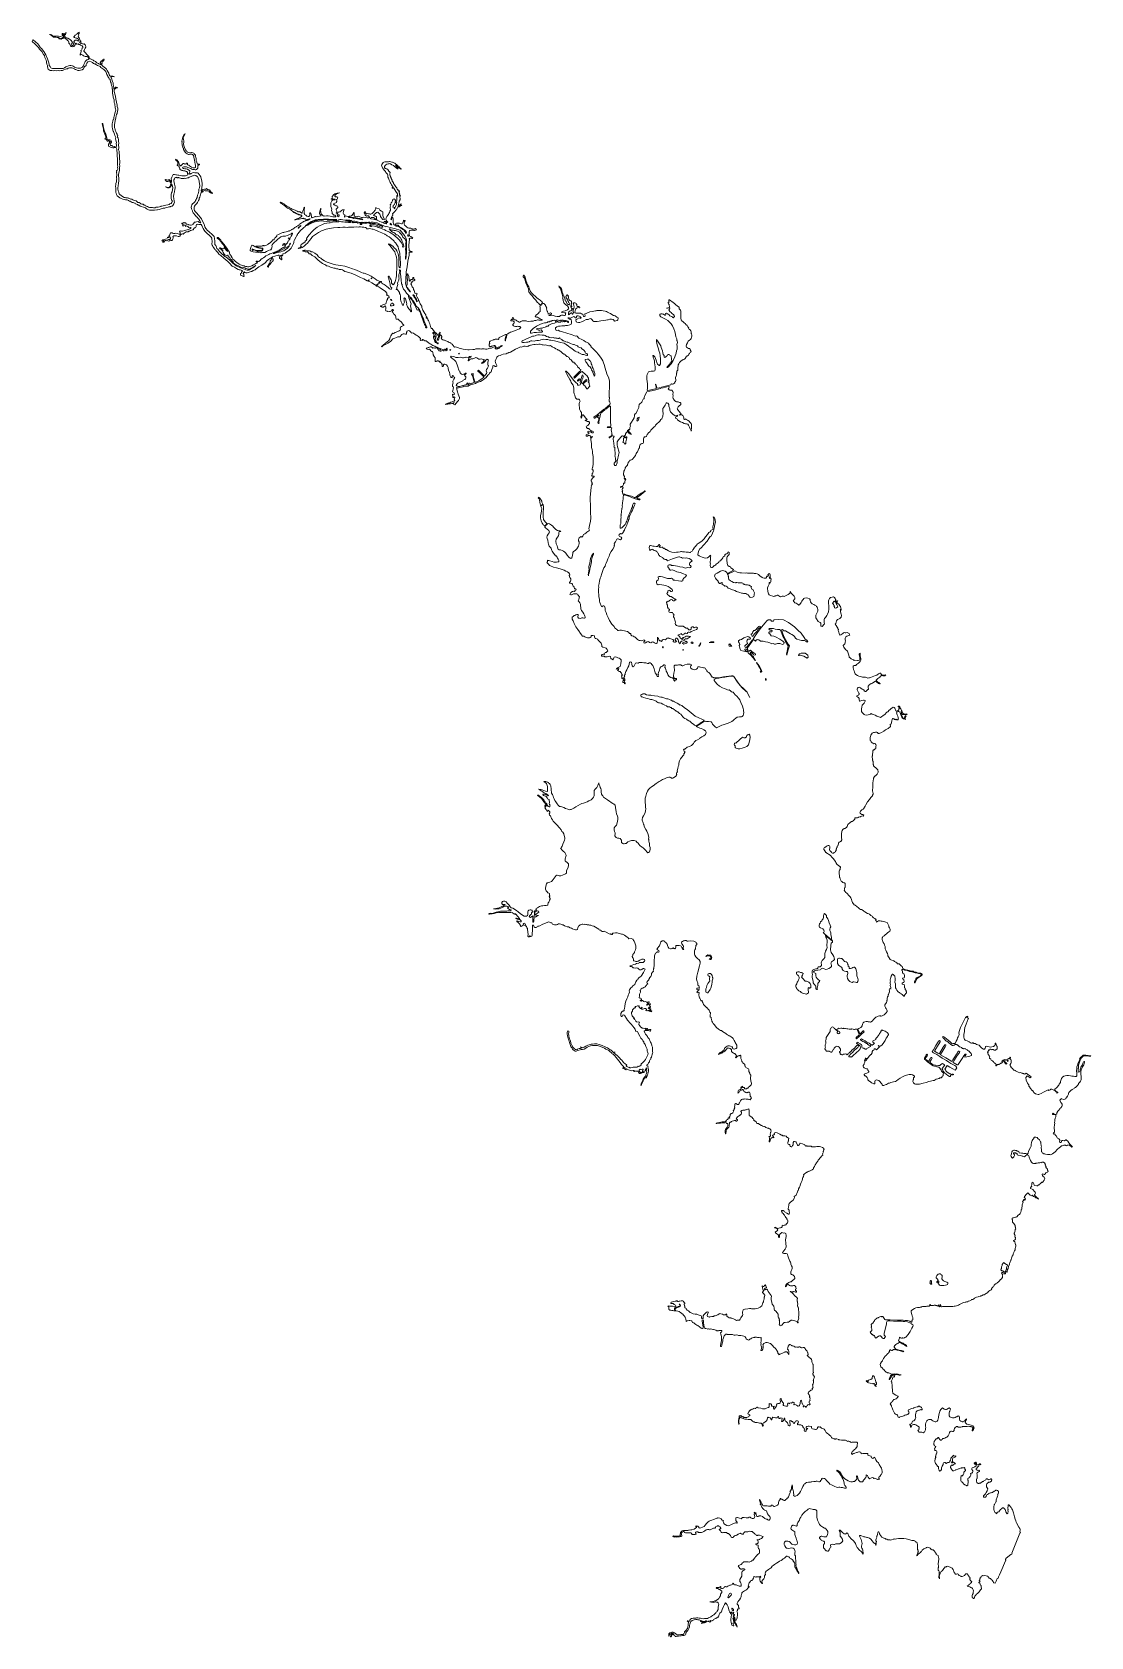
# Model space of a CAD drawing. Header units: inches. Extents: x 2272838 to 2338603, y 13196017 to 13295703.
import ezdxf

# ---------------------------------------------------------------- set-up
doc = ezdxf.new("R2010")
doc.units = ezdxf.units.IN
doc.header["$MEASUREMENT"] = 0
doc.layers.add('shoreline04_1', color=7, linetype='Continuous', lineweight=0)

msp = doc.modelspace()

# ---------------------------------------------------------------- linework, layer by layer
at = {"layer": 'shoreline04_1'}
for points in [[(2307409, 13271342), (2307357, 13271258), (2307272, 13271216), (2307257, 13271182), (2307274, 13271132), (2307340, 13271073), (2307431, 13271073), (2307437, 13271008), (2307522, 13270967), (2307585, 13270923), (2307641, 13270921), (2307693, 13270884), (2307700, 13270850), (2307687, 13270813), (2307628, 13270813), (2307515, 13270865), (2307411, 13270904), (2307355, 13270893), (2307346, 13270852), (2307431, 13270797), (2307422, 13270758), (2307383, 13270741), (2307303, 13270711), (2307255, 13270676), (2307257, 13270600), (2307316, 13270595), (2307348, 13270606), (2307366, 13270652), (2307398, 13270654), (2307418, 13270650), (2307466, 13270650), (2307494, 13270617), (2307539, 13270576), (2307520, 13270524), (2307561, 13270533), (2307641, 13270576), (2307641, 13270567), (2307576, 13270528), (2307544, 13270448), (2307550, 13270357), (2307555, 13270296), (2307557, 13270240), (2307576, 13270172), (2307589, 13270077), (2307589, 13269973), (2307589, 13269933), (2307594, 13269890), (2307611, 13269827), (2307624, 13269782), (2307640, 13269653), (2307655, 13269528), (2307661, 13269465), (2307676, 13269432), (2307690, 13269356), (2307696, 13269195), (2307690, 13269046), (2307683, 13268933), (2307679, 13268855), (2307672, 13268727), (2307662, 13268685), (2307638, 13268677), (2307633, 13268557), (2307633, 13268514), (2307679, 13268509), (2307685, 13268407), (2307677, 13268316), (2307631, 13268277), (2307623, 13268188), (2307588, 13268169), (2307603, 13268130), (2307620, 13268108), (2307660, 13268125), (2307744, 13268119), (2307749, 13268073), (2307679, 13268034), (2307627, 13267978), (2307627, 13267952), (2307571, 13267865), (2307571, 13267815), (2307584, 13267771), (2307629, 13267726), (2307608, 13267680), (2307636, 13267630), (2307614, 13267587), (2307566, 13267559), (2307582, 13267513), (2307571, 13267428), (2307534, 13267216), (2307517, 13267022), (2307506, 13266794), (2307504, 13266714), (2307520, 13266250), (2307520, 13265861), (2307537, 13265540), (2307529, 13265301), (2307490, 13265158), (2307427, 13264856), (2307464, 13264758), (2307448, 13264732), (2307412, 13264723), (2307355, 13264678), (2307299, 13264639), (2307236, 13264584), (2307168, 13264543), (2307097, 13264487), (2307043, 13264393), (2306986, 13264326), (2306925, 13264363), (2306871, 13264339), (2306810, 13264278), (2306793, 13264235), (2306776, 13264189), (2306786, 13264100), (2306821, 13264039), (2306819, 13263929), (2306769, 13263779), (2306674, 13263607), (2306567, 13263499), (2306476, 13263431), (2306433, 13263379), (2306416, 13263306), (2306394, 13263219), (2306374, 13263110), (2306353, 13263047), (2306309, 13263010), (2306264, 13263017), (2306177, 13263097), (2306081, 13263212), (2305992, 13263329), (2305921, 13263397), (2305842, 13263468), (2305766, 13263505), (2305649, 13263535), (2305549, 13263551), (2305512, 13263568), (2305482, 13263705), (2305460, 13263794), (2305399, 13263913), (2305360, 13264074), (2305380, 13264197), (2305469, 13264323), (2305529, 13264419), (2305564, 13264508), (2305564, 13264623), (2305575, 13264660), (2305649, 13264684), (2305673, 13264699), (2305623, 13264723), (2305534, 13264723), (2305464, 13264736), (2305362, 13264812), (2305286, 13264886), (2305225, 13264949), (2305173, 13265007), (2305102, 13265074), (2305036, 13265120), (2304974, 13265153), (2304893, 13265183), (2304856, 13265157), (2304776, 13265083), (2304752, 13265096), (2304804, 13265152), (2304804, 13265185), (2304713, 13265287), (2304613, 13265419), (2304585, 13265602), (2304585, 13265784), (2304580, 13265936), (2304596, 13266025), (2304595, 13266149), (2304595, 13266251), (2304582, 13266344), (2304578, 13266353), (2304472, 13266272), (2304467, 13266292), (2304565, 13266379), (2304498, 13266494), (2304491, 13266566), (2304424, 13266689), (2304370, 13266748), (2304298, 13266804), (2304278, 13266774), (2304343, 13266711), (2304354, 13266635), (2304398, 13266407), (2304439, 13266236), (2304474, 13266142), (2304498, 13266101), (2304485, 13265966), (2304459, 13265821), (2304422, 13265665), (2304422, 13265589), (2304424, 13265513), (2304450, 13265348), (2304515, 13265194), (2304581, 13265122), (2304613, 13265079), (2304672, 13265055), (2304722, 13265083), (2304746, 13265063), (2304689, 13264996), (2304687, 13264955), (2304730, 13264916), (2304833, 13264836), (2304926, 13264736), (2304976, 13264649), (2304965, 13264590), (2304902, 13264519), (2304826, 13264410), (2304815, 13264319), (2304833, 13264252), (2304867, 13264141), (2304896, 13263980), (2304911, 13263893), (2304965, 13263776), (2305026, 13263698), (2305083, 13263642), (2305109, 13263546), (2305143, 13263464), (2305224, 13263336), (2305302, 13263231), (2305341, 13263175), (2305380, 13263160), (2305443, 13263088), (2305480, 13263023), (2305510, 13262967), (2305558, 13262880), (2305554, 13262823), (2305547, 13262799), (2305487, 13262797), (2305408, 13262782), (2305332, 13262769), (2305237, 13262784), (2305137, 13262810), (2305002, 13262864), (2304935, 13262875), (2304896, 13262886), (2304855, 13262906), (2304844, 13262884), (2304857, 13262791), (2304814, 13262784), (2304831, 13262745), (2304870, 13262702), (2304933, 13262636), (2304977, 13262561), (2305042, 13262545), (2305228, 13262469), (2305419, 13262415), (2305632, 13262372), (2305817, 13262307), (2305893, 13262281), (2305988, 13262211), (2306092, 13262177), (2306173, 13262122), (2306214, 13262055), (2306236, 13261994), (2306195, 13261944), (2306225, 13261879), (2306238, 13261818), (2306294, 13261738), (2306303, 13261634), (2306271, 13261601), (2306258, 13261565), (2306245, 13261543), (2306223, 13261512), (2306223, 13261486), (2306234, 13261465), (2306271, 13261476), (2306371, 13261458), (2306410, 13261417), (2306403, 13261384), (2306420, 13261337), (2306455, 13261291), (2306512, 13261250), (2306514, 13261206), (2306536, 13261148), (2306551, 13261128), (2306599, 13261111), (2306638, 13261070), (2306605, 13261044), (2306540, 13261024), (2306544, 13260981), (2306557, 13260950), (2306536, 13260948), (2306484, 13260981), (2306408, 13260952), (2306308, 13260902), (2306284, 13260859), (2306249, 13260813), (2306247, 13260772), (2306293, 13260748), (2306336, 13260757), (2306390, 13260777), (2306475, 13260803), (2306547, 13260803), (2306581, 13260816), (2306614, 13260803), (2306668, 13260818), (2306716, 13260794), (2306744, 13260748), (2306770, 13260707), (2306803, 13260662), (2306838, 13260623), (2306825, 13260553), (2306790, 13260466), (2306764, 13260384), (2306790, 13260325), (2306859, 13260251), (2306894, 13260175), (2306909, 13260054), (2306914, 13259963), (2306925, 13259878), (2306959, 13259774), (2307038, 13259663), (2307100, 13259561), (2307143, 13259492), (2307169, 13259429), (2307193, 13259373), (2307191, 13259325), (2307156, 13259307), (2307113, 13259307), (2307052, 13259312), (2306985, 13259312), (2306941, 13259307), (2306887, 13259279), (2306818, 13259292), (2306774, 13259303), (2306744, 13259353), (2306744, 13259396), (2306753, 13259455), (2306753, 13259498), (2306740, 13259516), (2306703, 13259522), (2306666, 13259522), (2306616, 13259507), (2306542, 13259472), (2306514, 13259464), (2306440, 13259409), (2306392, 13259355), (2306375, 13259307), (2306384, 13259227), (2306438, 13259123), (2306507, 13258962), (2306614, 13258765), (2306727, 13258604), (2306838, 13258452), (2306864, 13258400), (2306955, 13258270), (2307033, 13258187), (2307098, 13258176), (2307172, 13258144), (2307263, 13258098), (2307326, 13258079), (2307417, 13258075), (2307463, 13258075), (2307508, 13258092), (2307554, 13258129), (2307571, 13258220), (2307658, 13258222), (2307745, 13258209), (2307778, 13258196), (2307778, 13258138), (2307786, 13258081), (2307806, 13258042), (2307843, 13258027), (2307919, 13258007), (2307951, 13257986), (2308010, 13257910), (2308106, 13257819), (2308182, 13257751), (2308197, 13257701), (2308221, 13257606), (2308232, 13257543), (2308281, 13257497), (2308425, 13257465), (2308490, 13257424), (2308555, 13257348), (2308583, 13257311), (2308592, 13257272), (2308546, 13257198), (2308490, 13257165), (2308442, 13257157), (2308397, 13257076), (2308384, 13257048), (2308347, 13257068), (2308301, 13257061), (2308253, 13257037), (2308203, 13257007), (2308195, 13256979), (2308195, 13256944), (2308225, 13256931), (2308310, 13256939), (2308364, 13256942), (2308410, 13256898), (2308458, 13256900), (2308553, 13256900), (2308629, 13256922), (2308718, 13256935), (2308766, 13256922), (2308774, 13256892), (2308788, 13256822), (2308790, 13256775), (2308829, 13256766), (2308857, 13256766), (2308874, 13256753), (2308916, 13256712), (2308939, 13256729), (2308950, 13256762), (2308970, 13256829), (2308998, 13256868), (2309065, 13256888), (2309128, 13256875), (2309215, 13256844), (2309311, 13256803), (2309374, 13256764), (2309417, 13256701), (2309419, 13256655), (2309419, 13256592), (2309406, 13256530), (2309400, 13256467), (2309385, 13256373), (2309369, 13256304), (2309326, 13256269), (2309248, 13256243), (2309181, 13256199), (2309133, 13256171), (2309126, 13256132), (2309170, 13256158), (2309202, 13256169), (2309226, 13256137), (2309285, 13256180), (2309254, 13256119), (2309263, 13256089), (2309187, 13256063), (2309254, 13256022), (2309289, 13255989), (2309363, 13255976), (2309404, 13255928), (2309441, 13255885), (2309476, 13255839), (2309478, 13255770), (2309513, 13255770), (2309513, 13255757), (2309476, 13255750), (2309459, 13255718), (2309452, 13255692), (2309474, 13255646), (2309461, 13255581), (2309474, 13255553), (2309506, 13255574), (2309522, 13255542), (2309543, 13255498), (2309593, 13255464), (2309596, 13255440), (2309543, 13255401), (2309526, 13255381), (2309539, 13255305), (2309591, 13255307), (2309611, 13255305), (2309624, 13255251), (2309641, 13255242), (2309661, 13255218), (2309682, 13255231), (2309680, 13255251), (2309652, 13255271), (2309645, 13255312), (2309635, 13255360), (2309630, 13255405), (2309652, 13255431), (2309652, 13255470), (2309652, 13255505), (2309643, 13255538), (2309600, 13255572), (2309589, 13255611), (2309645, 13255666), (2309615, 13255687), (2309637, 13255720), (2309624, 13255765), (2309667, 13255802), (2309674, 13255857), (2309723, 13255993), (2309782, 13256087), (2309838, 13256224), (2309901, 13256341), (2309947, 13256545), (2309962, 13256573), (2310025, 13256591), (2310062, 13256569), (2310081, 13256441), (2310103, 13256339), (2310173, 13256271), (2310212, 13256300), (2310325, 13256499), (2310401, 13256532), (2310459, 13256510), (2310485, 13256510), (2310544, 13256536), (2310622, 13256549), (2310739, 13256549), (2310833, 13256530), (2310876, 13256526), (2310915, 13256521), (2310958, 13256530), (2311019, 13256500), (2311067, 13256480), (2311123, 13256484), (2311176, 13256517), (2311234, 13256517), (2311288, 13256476), (2311338, 13256417), (2311395, 13256359), (2311469, 13256155), (2311521, 13255981), (2311538, 13255912), (2311562, 13255877), (2311608, 13255827), (2311649, 13255775), (2311638, 13255707), (2311653, 13255666), (2311675, 13255666), (2311721, 13255666), (2311745, 13255699), (2311729, 13255738), (2311740, 13255786), (2311727, 13255805), (2311727, 13255846), (2311755, 13255927), (2311807, 13256077), (2311833, 13256189), (2311888, 13256270), (2311946, 13256298), (2312005, 13256339), (2312083, 13256394), (2312126, 13256402), (2312155, 13256370), (2312166, 13256316), (2312148, 13256266), (2312148, 13256235), (2312181, 13256183), (2312209, 13256116), (2312226, 13256035), (2312226, 13256003), (2312257, 13255940), (2312274, 13255905), (2312302, 13255877), (2312335, 13255786), (2312402, 13255682), (2312509, 13255617), (2312576, 13255586), (2312617, 13255591), (2312663, 13255549), (2312695, 13255502), (2312700, 13255456), (2312715, 13255417), (2312730, 13255400), (2312743, 13255389), (2312763, 13255391), (2312765, 13255417), (2312765, 13255439), (2312778, 13255452), (2312797, 13255469), (2312852, 13255476), (2312860, 13255493), (2312860, 13255523), (2312847, 13255543), (2312797, 13255558), (2312748, 13255558), (2312724, 13255588), (2312680, 13255649), (2312680, 13255706), (2312700, 13255873), (2312732, 13256040), (2312739, 13256136), (2312710, 13256218), (2312710, 13256279), (2312719, 13256342), (2312767, 13256370), (2312823, 13256387), (2312882, 13256387), (2312934, 13256377), (2312995, 13256392), (2313036, 13256392), (2313071, 13256398), (2313129, 13256400), (2313173, 13256359), (2313216, 13256333), (2313262, 13256335), (2313333, 13256368), (2313381, 13256407), (2313529, 13256433), (2313631, 13256438), (2313713, 13256438), (2313765, 13256412), (2313794, 13256377), (2313759, 13256333), (2313729, 13256290), (2313729, 13256244), (2313748, 13256190), (2313846, 13256132), (2313915, 13256110), (2313987, 13256095), (2314046, 13256103), (2314102, 13256134), (2314167, 13256199), (2314195, 13256268), (2314228, 13256281), (2314284, 13256281), (2314358, 13256262), (2314460, 13256225), (2314545, 13256221), (2314597, 13256208), (2314640, 13256182), (2314686, 13256117), (2314725, 13256082), (2314753, 13256028), (2314797, 13255973), (2314873, 13255919), (2314942, 13255869), (2314977, 13255793), (2315031, 13255702), (2315075, 13255641), (2315116, 13255626), (2315159, 13255622), (2315188, 13255587), (2315261, 13255585), (2315489, 13255600), (2315791, 13255648), (2316112, 13255700), (2316284, 13255724), (2316353, 13255722), (2316427, 13255690), (2316514, 13255559), (2316694, 13255286), (2316848, 13255095), (2317024, 13254930), (2317263, 13254709), (2317359, 13254498), (2317422, 13254361), (2317317, 13254565), (2317252, 13254693), (2317176, 13254769), (2316931, 13254991), (2316809, 13255106), (2316649, 13255321), (2316416, 13255670), (2316355, 13255700), (2316314, 13255705), (2316262, 13255705), (2316093, 13255672), (2315869, 13255642), (2315687, 13255605), (2315483, 13255574), (2315331, 13255544), (2315242, 13255513), (2315198, 13255498), (2315194, 13255463), (2315196, 13255433), (2315261, 13255335), (2315396, 13255205), (2315537, 13255073), (2315713, 13254977), (2315819, 13254934), (2315941, 13254884), (2316063, 13254825), (2316145, 13254841), (2316210, 13254789), (2316284, 13254717), (2316341, 13254695), (2316375, 13254693), (2316453, 13254613), (2316508, 13254541), (2316605, 13254446), (2316714, 13254326), (2316799, 13254235), (2316814, 13254172), (2316864, 13254055), (2316970, 13253823), (2317001, 13253690), (2317023, 13253595), (2317027, 13253541), (2317036, 13253439), (2317025, 13253332), (2316999, 13253254), (2316947, 13253195), (2316895, 13253176), (2316775, 13253167), (2316636, 13253139), (2316556, 13253091), (2316441, 13253002), (2316393, 13252946), (2316291, 13252885), (2316065, 13252783), (2315764, 13252665), (2315681, 13252641), (2315514, 13252565), (2315399, 13252502), (2315338, 13252478), (2315245, 13252570), (2315152, 13252641), (2315106, 13252715), (2315054, 13252819), (2315008, 13252850), (2314843, 13252869), (2314726, 13252869), (2314678, 13252893), (2314641, 13252878), (2314561, 13252858), (2314487, 13252821), (2314379, 13252752), (2314338, 13252780), (2314537, 13252895), (2314572, 13252936), (2314565, 13252956), (2314431, 13253023), (2314255, 13253097), (2314025, 13253220), (2313779, 13253418), (2313517, 13253615), (2313362, 13253737), (2313197, 13253863), (2313095, 13253917), (2313065, 13253895), (2313009, 13253950), (2312902, 13254017), (2312731, 13254110), (2312670, 13254136), (2312624, 13254143), (2312596, 13254173), (2312550, 13254195), (2312511, 13254195), (2312474, 13254227), (2312385, 13254264), (2312320, 13254288), (2312257, 13254297), (2312233, 13254292), (2312086, 13254349), (2312010, 13254375), (2311971, 13254388), (2311912, 13254390), (2311882, 13254390), (2311780, 13254418), (2311704, 13254448), (2311493, 13254474), (2311326, 13254500), (2311267, 13254505), (2311118, 13254513), (2311007, 13254544), (2310907, 13254589), (2310833, 13254607), (2310779, 13254607), (2310740, 13254583), (2310738, 13254563), (2310686, 13254557), (2310657, 13254526), (2310651, 13254487), (2310670, 13254431), (2310694, 13254413), (2310738, 13254411), (2310805, 13254377), (2310950, 13254329), (2311083, 13254298), (2311196, 13254275), (2311248, 13254246), (2311337, 13254246), (2311458, 13254214), (2311606, 13254144), (2311650, 13254105), (2311695, 13254058), (2311754, 13254040), (2311812, 13254043), (2311908, 13254021), (2312014, 13253958), (2312136, 13253893), (2312234, 13253847), (2312305, 13253800), (2312338, 13253797), (2312370, 13253780), (2312438, 13253789), (2312490, 13253750), (2312527, 13253741), (2312566, 13253685), (2312644, 13253680), (2312746, 13253613), (2312798, 13253570), (2312837, 13253520), (2312874, 13253515), (2312911, 13253483), (2312948, 13253472), (2313048, 13253383), (2313130, 13253329), (2313198, 13253251), (2313254, 13253170), (2313319, 13253116), (2313387, 13253073), (2313480, 13253014), (2313536, 13252988), (2313621, 13252912), (2313691, 13252890), (2313751, 13252847), (2313803, 13252786), (2313871, 13252734), (2313927, 13252704), (2313990, 13252641), (2314062, 13252621), (2314120, 13252643), (2314305, 13252758), (2314351, 13252730), (2314094, 13252576), (2314166, 13252535), (2314194, 13252532), (2314322, 13252463), (2314422, 13252443), (2314555, 13252357), (2314661, 13252289), (2314698, 13252207), (2314687, 13252131), (2314657, 13252070), (2314568, 13251994), (2314446, 13251920), (2314320, 13251853), (2314307, 13251831), (2314166, 13251747), (2314060, 13251701), (2313995, 13251644), (2313956, 13251592), (2313923, 13251503), (2313787, 13251382), (2313680, 13251336), (2313517, 13251277), (2313389, 13251162), (2313333, 13251154), (2313296, 13251112), (2313309, 13251073), (2313344, 13251034), (2313392, 13251004), (2313370, 13250958), (2313359, 13250906), (2313324, 13250867), (2313327, 13250815), (2313314, 13250782), (2313274, 13250774), (2313205, 13250672), (2313110, 13250563), (2313049, 13250435), (2312999, 13250294), (2313003, 13250222), (2312999, 13250170), (2312977, 13250088), (2312945, 13249955), (2312908, 13249812), (2312917, 13249762), (2312886, 13249708), (2312854, 13249651), (2312867, 13249608), (2312882, 13249582), (2312845, 13249523), (2312852, 13249482), (2312804, 13249467), (2312697, 13249404), (2312639, 13249365), (2312550, 13249362), (2312519, 13249406), (2312480, 13249417), (2312389, 13249417), (2312289, 13249393), (2312116, 13249325), (2311996, 13249269), (2311864, 13249189), (2311779, 13249149), (2311601, 13249032), (2311410, 13248893), (2311319, 13248828), (2311217, 13248739), (2311124, 13248656), (2311063, 13248550), (2310991, 13248400), (2310974, 13248320), (2310961, 13248250), (2310926, 13248107), (2310913, 13247975), (2310914, 13247838), (2310929, 13247701), (2310942, 13247543), (2310951, 13247465), (2310940, 13247315), (2310890, 13247161), (2310810, 13247013), (2310758, 13246907), (2310734, 13246800), (2310738, 13246752), (2310786, 13246574), (2310812, 13246501), (2310838, 13246472), (2310855, 13246377), (2310881, 13246305), (2310966, 13246179), (2311020, 13246073), (2311092, 13245917), (2311131, 13245776), (2311138, 13245665), (2311123, 13245580), (2311140, 13245543), (2311140, 13245504), (2311149, 13245444), (2311157, 13245361), (2311177, 13245300), (2311188, 13245224), (2311190, 13245153), (2311223, 13245055), (2311227, 13245005), (2311227, 13244951), (2311214, 13244851), (2311177, 13244786), (2311129, 13244740), (2311080, 13244729), (2311025, 13244777), (2310951, 13244873), (2310893, 13244938), (2310832, 13244985), (2310793, 13245037), (2310734, 13245074), (2310691, 13245092), (2310593, 13245174), (2310530, 13245263), (2310478, 13245315), (2310400, 13245385), (2310352, 13245439), (2310241, 13245484), (2310148, 13245491), (2310074, 13245484), (2309942, 13245450), (2309851, 13245398), (2309779, 13245345), (2309729, 13245302), (2309681, 13245302), (2309618, 13245285), (2309579, 13245274), (2309523, 13245300), (2309456, 13245356), (2309453, 13245400), (2309453, 13245452), (2309438, 13245508), (2309403, 13245558), (2309390, 13245582), (2309360, 13245604), (2309273, 13245625), (2309193, 13245638), (2309112, 13245666), (2309069, 13245710), (2309036, 13245773), (2309036, 13245827), (2309045, 13245877), (2309045, 13245927), (2309045, 13245973), (2309010, 13246051), (2308991, 13246155), (2308991, 13246222), (2308999, 13246276), (2309054, 13246350), (2309132, 13246446), (2309184, 13246574), (2309218, 13246793), (2309227, 13246871), (2309216, 13246945), (2309194, 13246999), (2309134, 13247151), (2309116, 13247277), (2309075, 13247538), (2309047, 13247679), (2309038, 13247709), (2309021, 13247740), (2308979, 13247753), (2308914, 13247785), (2308814, 13247842), (2308693, 13247933), (2308669, 13247961), (2308586, 13248011), (2308463, 13248089), (2308337, 13248184), (2308291, 13248263), (2308248, 13248306), (2308204, 13248358), (2308189, 13248510), (2308180, 13248640), (2308161, 13248708), (2308119, 13248779), (2308093, 13248881), (2308056, 13248968), (2308041, 13249057), (2308030, 13249061), (2308015, 13249033), (2308002, 13248961), (2307972, 13248905), (2307917, 13248777), (2307857, 13248714), (2307805, 13248675), (2307748, 13248584), (2307744, 13248499), (2307744, 13248421), (2307744, 13248332), (2307744, 13248260), (2307707, 13248169), (2307644, 13248095), (2307555, 13248021), (2307414, 13247945), (2307312, 13247893), (2307214, 13247852), (2307091, 13247815), (2306982, 13247785), (2306897, 13247737), (2306765, 13247669), (2306615, 13247578), (2306481, 13247487), (2306324, 13247417), (2306270, 13247407), (2306201, 13247400), (2306107, 13247424), (2305973, 13247469), (2305873, 13247528), (2305801, 13247548), (2305734, 13247571), (2305649, 13247593), (2305601, 13247608), (2305515, 13247682), (2305460, 13247773), (2305371, 13247884), (2305315, 13247975), (2305258, 13248075), (2305228, 13248164), (2305208, 13248231), (2305189, 13248275), (2305163, 13248335), (2305135, 13248372), (2305106, 13248429), (2305095, 13248489), (2305087, 13248607), (2305074, 13248678), (2305074, 13248756), (2305056, 13248806), (2305052, 13248850), (2305048, 13248891), (2305024, 13248974), (2304978, 13249034), (2304932, 13249032), (2304909, 13249093), (2304880, 13249108), (2304828, 13249108), (2304739, 13249162), (2304657, 13249158), (2304618, 13249147), (2304707, 13249097), (2304789, 13249032), (2304837, 13248913), (2304850, 13248841), (2304859, 13248806), (2304854, 13248739), (2304841, 13248652), (2304841, 13248585), (2304857, 13248535), (2304841, 13248524), (2304733, 13248557), (2304511, 13248633), (2304429, 13248654), (2304309, 13248685), (2304294, 13248680), (2304379, 13248637), (2304464, 13248578), (2304490, 13248548), (2304557, 13248513), (2304674, 13248433), (2304744, 13248407), (2304915, 13248283), (2304896, 13248270), (2304802, 13248322), (2304716, 13248346), (2304607, 13248368), (2304579, 13248359), (2304568, 13248337), (2304574, 13248307), (2304611, 13248290), (2304674, 13248257), (2304744, 13248240), (2304796, 13248198), (2304839, 13248127), (2304848, 13248075), (2304889, 13248047), (2304954, 13248036), (2304965, 13247981), (2304974, 13247869), (2304981, 13247819), (2304961, 13247782), (2304985, 13247732), (2305013, 13247691), (2305000, 13247630), (2305000, 13247586), (2304950, 13247580), (2304900, 13247593), (2304855, 13247669), (2304833, 13247727), (2304800, 13247769), (2304766, 13247808), (2304729, 13247827), (2304711, 13247871), (2304664, 13247925), (2304616, 13248005), (2304581, 13248059), (2304470, 13248157), (2304257, 13248326), (2304234, 13248276), (2304360, 13248194), (2304505, 13248068), (2304622, 13247897), (2304674, 13247849), (2304707, 13247762), (2304753, 13247717), (2304803, 13247634), (2304770, 13247625), (2304718, 13247662), (2304685, 13247662), (2304679, 13247621), (2304720, 13247565), (2304692, 13247521), (2304761, 13247419), (2304829, 13247291), (2304883, 13247378), (2304989, 13247274), (2304994, 13247200), (2304961, 13247146), (2304979, 13247083), (2304985, 13247052), (2305033, 13247011), (2305107, 13246848), (2305159, 13246781), (2305211, 13246688), (2305257, 13246618), (2305428, 13246464), (2305591, 13246269), (2305695, 13246154), (2305750, 13246050), (2305795, 13246013), (2305865, 13245911), (2305884, 13245798), (2305926, 13245652), (2305926, 13245600), (2305904, 13245513), (2305865, 13245396), (2305813, 13245268), (2305765, 13245144), (2305730, 13245075), (2305691, 13245031), (2305667, 13245001), (2305700, 13244966), (2305743, 13244899), (2305822, 13244830), (2305926, 13244743), (2305991, 13244621), (2306008, 13244545), (2305948, 13244339), (2305939, 13244302), (2305954, 13244293), (2305956, 13244270), (2305943, 13244243), (2305948, 13244211), (2305985, 13244174), (2306063, 13244126), (2306150, 13244040), (2306161, 13243950), (2306128, 13243820), (2306026, 13243625), (2306033, 13243525), (2306022, 13243460), (2305959, 13243421), (2305781, 13243338), (2305677, 13243299), (2305581, 13243297), (2305510, 13243314), (2305453, 13243336), (2305423, 13243334), (2305375, 13243295), (2305325, 13243221), (2305266, 13243138), (2305195, 13243069), (2305151, 13242980), (2305108, 13242939), (2305004, 13242908), (2304876, 13242856), (2304828, 13242847), (2304795, 13242797), (2304776, 13242730), (2304746, 13242637), (2304722, 13242535), (2304728, 13242454), (2304774, 13242367), (2304837, 13242292), (2304880, 13242239), (2304924, 13242218), (2304967, 13242194), (2304967, 13242146), (2304967, 13242098), (2304976, 13242074), (2304995, 13242044), (2304993, 13242025), (2304961, 13241979), (2304978, 13241936), (2305009, 13241881), (2305009, 13241836), (2304985, 13241771), (2304950, 13241692), (2304935, 13241651), (2304894, 13241612), (2304891, 13241593), (2304881, 13241536), (2304863, 13241471), (2304772, 13241449), (2304668, 13241456), (2304568, 13241432), (2304472, 13241425), (2304351, 13241386), (2304232, 13241314), (2304151, 13241258), (2304125, 13241219), (2304171, 13241188), (2304138, 13241162), (2304054, 13241121), (2304034, 13241086), (2304034, 13240945), (2304021, 13240730), (2304006, 13240509), (2304006, 13240446), (2303991, 13240424), (2303984, 13240405), (2303943, 13240407), (2303943, 13240511), (2303950, 13240583), (2303950, 13240778), (2303941, 13240802), (2303856, 13240735), (2303785, 13240709), (2303754, 13240717), (2303715, 13240767), (2303739, 13240804), (2303821, 13240887), (2303850, 13240917), (2303860, 13240984), (2303886, 13241013), (2303923, 13241026), (2303956, 13241049), (2303899, 13241089), (2303891, 13241134), (2303880, 13241162), (2303821, 13241186), (2303774, 13241180), (2303689, 13241162), (2303654, 13241128), (2303622, 13241049), (2303626, 13240978), (2303626, 13240893), (2303602, 13240826), (2303552, 13240782), (2303481, 13240782), (2303405, 13240789), (2303290, 13240852), (2303146, 13240956), (2303038, 13241056), (2302916, 13241134), (2302695, 13241275), (2302601, 13241314), (2302538, 13241368), (2302475, 13241468), (2302401, 13241529), (2302351, 13241603), (2302284, 13241676), (2302195, 13241718), (2302113, 13241718), (2302052, 13241694), (2302021, 13241635), (2302021, 13241574), (2302065, 13241511), (2302108, 13241505), (2302221, 13241513), (2302141, 13241457), (2302024, 13241394), (2301963, 13241368), (2301898, 13241316), (2301852, 13241296), (2301746, 13241283), (2301650, 13241272), (2301488, 13241238), (2301603, 13241225), (2301698, 13241244), (2301763, 13241244), (2301848, 13241251), (2301952, 13241292), (2302074, 13241355), (2302137, 13241385), (2302204, 13241416), (2302267, 13241418), (2302321, 13241401), (2302382, 13241379), (2302425, 13241355), (2302434, 13241320), (2302388, 13241305), (2302371, 13241283), (2302421, 13241240), (2302484, 13241203), (2302569, 13241173), (2302599, 13241158), (2302577, 13241127), (2302497, 13241116), (2302397, 13241112), (2302321, 13241105), (2302158, 13241101), (2302052, 13241105), (2301930, 13241088), (2301776, 13241064), (2301653, 13241040), (2301472, 13240979), (2301370, 13240962), (2301301, 13240975), (2301236, 13240953), (2301197, 13240923), (2301225, 13240901), (2301255, 13240907), (2301294, 13240940), (2301347, 13240936), (2301414, 13240936), (2301531, 13240953), (2301670, 13240988), (2301805, 13241005), (2301974, 13241018), (2302098, 13241018), (2302252, 13241019), (2302371, 13241021), (2302488, 13241021), (2302577, 13241023), (2302632, 13241030), (2302677, 13241016), (2302697, 13240982), (2302758, 13240930), (2302801, 13240919), (2302849, 13240886), (2302826, 13240954), (2302878, 13240917), (2302930, 13240872), (2302970, 13240817), (2303018, 13240758), (2303121, 13240650), (2303107, 13240603), (2303005, 13240632), (2302916, 13240665), (2302890, 13240658), (2302892, 13240645), (2302970, 13240604), (2303077, 13240569), (2303136, 13240572), (2303185, 13240526), (2303216, 13240498), (2303214, 13240461), (2303214, 13240428), (2303146, 13240439), (2303062, 13240448), (2303007, 13240474), (2302971, 13240487), (2302942, 13240485), (2302942, 13240459), (2303023, 13240394), (2303120, 13240307), (2303173, 13240211), (2303173, 13240166), (2303192, 13240148), (2303220, 13240172), (2303249, 13240172), (2303288, 13240177), (2303290, 13240209), (2303346, 13240220), (2303357, 13240255), (2303335, 13240296), (2303353, 13240309), (2303359, 13240339), (2303392, 13240342), (2303437, 13240324), (2303474, 13240300), (2303481, 13240268), (2303461, 13240235), (2303427, 13240198), (2303464, 13240182), (2303507, 13240185), (2303546, 13240135), (2303568, 13240083), (2303576, 13240049), (2303607, 13240040), (2303615, 13239970), (2303633, 13239801), (2303644, 13239640), (2303637, 13239547), (2303655, 13239519), (2303681, 13239504), (2303705, 13239506), (2303724, 13239512), (2303739, 13239532), (2303742, 13239558), (2303759, 13239569), (2303796, 13239532), (2303815, 13239521), (2303848, 13239536), (2303885, 13239552), (2303893, 13239586), (2303909, 13239706), (2303922, 13239905), (2303924, 13240075), (2303926, 13240218), (2303991, 13240225), (2304019, 13240131), (2304026, 13240094), (2304056, 13240088), (2304106, 13240086), (2304152, 13240092), (2304189, 13240110), (2304215, 13240140), (2304260, 13240160), (2304306, 13240160), (2304371, 13240181), (2304521, 13240264), (2304764, 13240377), (2304937, 13240433), (2304981, 13240412), (2305057, 13240379), (2305113, 13240366), (2305170, 13240284), (2305241, 13240266), (2305285, 13240245), (2305343, 13240245), (2305400, 13240245), (2305465, 13240268), (2305528, 13240318), (2305589, 13240305), (2305671, 13240286), (2305765, 13240256), (2305817, 13240240), (2305917, 13240188), (2305977, 13240167), (2306077, 13240130), (2306162, 13240117), (2306260, 13240065), (2306340, 13240049), (2306403, 13239993), (2306511, 13239958), (2306585, 13239948), (2306653, 13239939), (2306707, 13239956), (2306722, 13239989), (2306739, 13240058), (2306785, 13240158), (2306841, 13240206), (2306885, 13240249), (2306935, 13240267), (2307004, 13240280), (2307050, 13240280), (2307119, 13240267), (2307178, 13240282), (2307223, 13240269), (2307269, 13240276), (2307319, 13240258), (2307373, 13240258), (2307421, 13240241), (2307458, 13240230), (2307534, 13240224), (2307625, 13240182), (2307701, 13240156), (2307734, 13240163), (2307831, 13240109), (2307933, 13240037), (2308038, 13239981), (2308068, 13239944), (2308107, 13239924), (2308142, 13239909), (2308168, 13239915), (2308187, 13239872), (2308239, 13239844), (2308289, 13239837), (2308322, 13239840), (2308363, 13239846), (2308422, 13239829), (2308502, 13239785), (2308689, 13239692), (2308737, 13239675), (2308761, 13239681), (2308791, 13239660), (2308832, 13239666), (2308854, 13239649), (2308880, 13239657), (2308891, 13239673), (2308891, 13239688), (2308886, 13239701), (2308889, 13239729), (2308945, 13239740), (2309077, 13239742), (2309182, 13239742), (2309249, 13239727), (2309451, 13239675), (2309514, 13239662), (2309629, 13239612), (2309720, 13239553), (2309768, 13239504), (2309792, 13239480), (2309818, 13239480), (2309842, 13239454), (2309866, 13239441), (2309887, 13239404), (2309898, 13239378), (2310048, 13239399), (2310144, 13239363), (2310180, 13239332), (2310200, 13239284), (2310235, 13239224), (2310272, 13239124), (2310322, 13239011), (2310341, 13238944), (2310341, 13238881), (2310330, 13238770), (2310313, 13238687), (2310294, 13238644), (2310265, 13238572), (2310246, 13238531), (2310189, 13238455), (2310159, 13238416), (2310142, 13238347), (2310124, 13238310), (2310113, 13238281), (2310135, 13238212), (2310166, 13238173), (2310187, 13238125), (2310185, 13238077), (2310194, 13238032), (2310213, 13238003), (2310289, 13237985), (2310343, 13237971), (2310413, 13237969), (2310491, 13237993), (2310595, 13238056), (2310704, 13238112), (2310804, 13238112), (2310871, 13238086), (2310891, 13238034), (2310873, 13237997), (2310864, 13237969), (2310799, 13237913), (2310643, 13237915), (2310596, 13237911), (2310551, 13237908), (2310521, 13237877), (2310372, 13237837), (2310323, 13237809), (2310207, 13237782), (2310105, 13237743), (2309970, 13237693), (2310003, 13237658), (2310060, 13237656), (2310111, 13237633), (2310170, 13237573), (2310215, 13237573), (2310303, 13237561), (2310377, 13237582), (2310458, 13237557), (2310522, 13237501), (2310594, 13237460), (2310621, 13237451), (2310670, 13237451), (2310706, 13237469), (2310785, 13237528), (2310837, 13237539), (2310884, 13237524), (2310908, 13237485), (2310874, 13237422), (2310815, 13237279), (2310674, 13237057), (2310605, 13237009), (2310520, 13236955), (2310470, 13236875), (2310437, 13236831), (2310403, 13236808), (2310335, 13236708), (2310292, 13236610), (2310268, 13236551), (2310160, 13236449), (2310082, 13236378), (2310023, 13236330), (2309943, 13236208), (2309928, 13236141), (2309938, 13236063), (2309902, 13235967), (2309865, 13235872), (2309841, 13235774), (2309787, 13235644), (2309726, 13235505), (2309680, 13235353), (2309646, 13235181), (2309624, 13235055), (2309607, 13234990), (2309587, 13234958), (2309607, 13234927), (2309609, 13234897), (2309570, 13234880), (2309518, 13234879), (2309472, 13234834), (2309411, 13234736), (2309403, 13234682), (2309403, 13234621), (2309416, 13234595), (2309435, 13234556), (2309463, 13234558), (2309487, 13234569), (2309494, 13234597), (2309518, 13234641), (2309559, 13234652), (2309587, 13234647), (2309641, 13234628), (2309650, 13234595), (2309754, 13234426), (2309815, 13234330), (2309893, 13234250), (2309919, 13234207), (2310035, 13234100), (2310069, 13234059), (2310141, 13233974), (2310224, 13233846), (2310282, 13233779), (2310306, 13233760), (2310310, 13233666), (2310332, 13233627), (2310371, 13233640), (2310436, 13233614), (2310454, 13233579), (2310510, 13233471), (2310595, 13233325), (2310614, 13233282), (2310649, 13233206), (2310664, 13233180), (2310714, 13233152), (2310756, 13233119), (2310767, 13233080), (2310769, 13233037), (2310806, 13232993), (2310827, 13232974), (2310834, 13232917), (2310866, 13232874), (2310908, 13232805), (2310966, 13232687), (2311025, 13232566), (2311032, 13232516), (2311051, 13232466), (2311051, 13232410), (2311055, 13232357), (2311086, 13232299), (2311095, 13232260), (2311075, 13232175), (2311051, 13232099), (2310986, 13231969), (2310943, 13231891), (2310875, 13231795), (2310819, 13231728), (2310752, 13231671), (2310663, 13231608), (2310650, 13231580), (2310678, 13231563), (2310663, 13231532), (2310611, 13231485), (2310554, 13231461), (2310515, 13231452), (2310465, 13231463), (2310467, 13231426), (2310413, 13231409), (2310307, 13231408), (2310272, 13231398), (2310220, 13231404), (2310166, 13231402), (2310107, 13231387), (2310031, 13231371), (2309975, 13231361), (2309949, 13231371), (2309953, 13231413), (2309914, 13231382), (2309860, 13231402), (2309827, 13231426), (2309777, 13231452), (2309736, 13231482), (2309747, 13231508), (2309779, 13231534), (2309788, 13231556), (2309775, 13231560), (2309732, 13231580), (2309666, 13231615), (2309577, 13231697), (2309521, 13231769), (2309462, 13231832), (2309388, 13231910), (2309338, 13231960), (2309295, 13232007), (2309258, 13232046), (2309219, 13232094), (2309210, 13232120), (2309186, 13232135), (2309156, 13232148), (2309119, 13232181), (2309058, 13232226), (2308993, 13232287), (2309002, 13232318), (2309021, 13232335), (2309063, 13232333), (2309043, 13232348), (2308991, 13232348), (2308958, 13232322), (2308882, 13232372), (2308800, 13232457), (2308741, 13232493), (2308585, 13232604), (2308442, 13232676), (2308248, 13232758), (2308055, 13232825), (2307910, 13232856), (2307762, 13232856), (2307638, 13232843), (2307562, 13232834), (2307436, 13232797), (2307352, 13232769), (2307241, 13232703), (2307120, 13232647), (2307005, 13232604), (2306974, 13232632), (2306898, 13232660), (2306898, 13232651), (2306946, 13232621), (2306948, 13232595), (2306896, 13232571), (2306813, 13232564), (2306724, 13232527), (2306692, 13232499), (2306631, 13232493), (2306588, 13232499), (2306529, 13232538), (2306451, 13232634), (2306371, 13232770), (2306308, 13232899), (2306275, 13233035), (2306221, 13233161), (2306195, 13233255), (2306181, 13233324), (2306166, 13233398), (2306158, 13233459), (2306166, 13233591), (2306186, 13233647), (2306105, 13233663), (2306077, 13233569), (2306069, 13233487), (2306090, 13233352), (2306116, 13233268), (2306149, 13233144), (2306171, 13233083), (2306234, 13232881), (2306282, 13232751), (2306310, 13232681), (2306351, 13232627), (2306377, 13232608), (2306379, 13232579), (2306412, 13232530), (2306455, 13232486), (2306503, 13232438), (2306573, 13232408), (2306633, 13232410), (2306733, 13232445), (2306883, 13232493), (2306946, 13232504), (2307033, 13232504), (2307122, 13232530), (2307239, 13232597), (2307311, 13232643), (2307426, 13232699), (2307530, 13232738), (2307647, 13232749), (2307810, 13232754), (2307903, 13232754), (2307953, 13232745), (2308075, 13232710), (2308246, 13232645), (2308394, 13232584), (2308466, 13232530), (2308537, 13232509), (2308652, 13232433), (2308722, 13232370), (2308819, 13232298), (2308837, 13232281), (2308861, 13232242), (2308926, 13232211), (2309015, 13232140), (2309124, 13232012), (2309276, 13231810), (2309356, 13231688), (2309443, 13231578), (2309588, 13231434), (2309532, 13231345), (2309534, 13231332), (2309554, 13231332), (2309636, 13231393), (2309682, 13231371), (2309679, 13231347), (2309636, 13231306), (2309649, 13231278), (2309688, 13231256), (2309719, 13231248), (2309764, 13231298), (2309886, 13231239), (2310014, 13231193), (2310059, 13231189), (2310166, 13231200), (2310183, 13231194), (2310211, 13231181), (2310211, 13231144), (2310235, 13231144), (2310268, 13231174), (2310324, 13231161), (2310470, 13231168), (2310491, 13231129), (2310526, 13231085), (2310531, 13231046), (2310563, 13231013), (2310637, 13231011), (2310691, 13231042), (2310774, 13231068), (2310808, 13231068), (2310845, 13231085), (2310839, 13231131), (2310882, 13231159), (2310923, 13231185), (2310930, 13231207), (2310928, 13231235), (2310926, 13231265), (2310952, 13231287), (2310980, 13231287), (2311017, 13231216), (2311010, 13231140), (2311017, 13231087), (2311006, 13231024), (2310976, 13230964), (2310967, 13230933), (2310958, 13230890), (2310963, 13230859), (2310902, 13230803), (2310819, 13230701), (2310806, 13230671), (2310770, 13230664), (2310798, 13230638), (2310757, 13230564), (2310720, 13230473), (2310676, 13230393), (2310639, 13230271), (2310657, 13230258), (2310681, 13230338), (2310722, 13230419), (2310767, 13230488), (2310789, 13230558), (2310837, 13230655), (2310880, 13230718), (2310908, 13230747), (2310930, 13230755), (2310967, 13230747), (2311006, 13230744), (2311008, 13230764), (2310997, 13230807), (2311045, 13230864), (2311054, 13230907), (2311084, 13230998), (2311108, 13231079), (2311125, 13231174), (2311125, 13231252), (2311104, 13231341), (2311093, 13231430), (2311099, 13231476), (2311047, 13231493), (2311023, 13231496), (2311021, 13231526), (2311049, 13231561), (2311086, 13231576), (2311123, 13231671), (2311179, 13231743), (2311192, 13231808), (2311199, 13231839), (2311236, 13231873), (2311262, 13231902), (2311279, 13231936), (2311279, 13231978), (2311310, 13232034), (2311323, 13232125), (2311346, 13232173), (2311342, 13232216), (2311385, 13232314), (2311366, 13232355), (2311368, 13232405), (2311375, 13232510), (2311375, 13232575), (2311366, 13232640), (2311335, 13232731), (2311335, 13232781), (2311290, 13232896), (2311255, 13232970), (2311216, 13233067), (2311190, 13233109), (2311170, 13233159), (2311090, 13233245), (2311062, 13233308), (2310990, 13233402), (2310947, 13233467), (2310901, 13233549), (2310860, 13233638), (2310879, 13233662), (2310925, 13233679), (2311035, 13233686), (2311120, 13233684), (2311161, 13233669), (2311218, 13233647), (2311246, 13233656), (2311266, 13233703), (2311261, 13233738), (2311222, 13233756), (2311190, 13233745), (2311185, 13233729), (2311077, 13233745), (2311068, 13233773), (2311068, 13233792), (2311035, 13233812), (2311025, 13233812), (2310977, 13233749), (2310940, 13233755), (2310942, 13233797), (2310929, 13233821), (2310860, 13233816), (2310797, 13233829), (2310762, 13233834), (2310723, 13233838), (2310692, 13233879), (2310658, 13233890), (2310632, 13233907), (2310595, 13233977), (2310532, 13234053), (2310521, 13234096), (2310540, 13234137), (2310564, 13234187), (2310558, 13234211), (2310529, 13234220), (2310473, 13234202), (2310384, 13234226), (2310336, 13234257), (2310321, 13234315), (2310291, 13234344), (2310262, 13234374), (2310260, 13234415), (2310245, 13234437), (2310208, 13234417), (2310197, 13234441), (2310236, 13234476), (2310204, 13234498), (2310163, 13234526), (2310141, 13234530), (2310141, 13234565), (2310117, 13234597), (2310095, 13234665), (2310063, 13234743), (2310069, 13234795), (2310086, 13234832), (2310086, 13234862), (2310128, 13234875), (2310125, 13234967), (2310234, 13235082), (2310258, 13235088), (2310286, 13235086), (2310303, 13235090), (2310319, 13235106), (2310295, 13235147), (2310323, 13235173), (2310395, 13235188), (2310434, 13235216), (2310462, 13235223), (2310484, 13235216), (2310501, 13235197), (2310544, 13235221), (2310544, 13235205), (2310531, 13235169), (2310542, 13235132), (2310618, 13235051), (2310640, 13235051), (2310666, 13235082), (2310686, 13235086), (2310725, 13235125), (2310733, 13235108), (2310690, 13235038), (2310720, 13235008), (2310772, 13235015), (2310833, 13235038), (2310885, 13235049), (2310942, 13235045), (2310998, 13235012), (2311009, 13234982), (2311007, 13234960), (2310959, 13234945), (2310959, 13234921), (2310998, 13234910), (2311042, 13234930), (2311092, 13234902), (2311115, 13234913), (2311115, 13234939), (2311161, 13234932), (2311196, 13234913), (2311198, 13234871), (2311241, 13234861), (2311319, 13234850), (2311322, 13234878), (2311302, 13234900), (2311250, 13234932), (2311200, 13234989), (2311207, 13235004), (2311237, 13235004), (2311263, 13234989), (2311278, 13235010), (2311274, 13235028), (2311215, 13235052), (2311183, 13235052), (2311144, 13235058), (2311111, 13235091), (2311126, 13235091), (2311154, 13235091), (2311159, 13235114), (2311165, 13235128), (2311189, 13235101), (2311259, 13235125), (2311259, 13235154), (2311239, 13235169), (2311196, 13235188), (2311176, 13235208), (2311206, 13235210), (2311215, 13235240), (2311206, 13235269), (2311243, 13235323), (2311232, 13235342), (2311137, 13235314), (2311085, 13235271), (2311039, 13235258), (2311009, 13235262), (2311035, 13235305), (2311065, 13235323), (2311089, 13235332), (2311141, 13235386), (2311159, 13235427), (2311159, 13235451), (2311146, 13235475), (2311122, 13235473), (2311089, 13235438), (2311050, 13235379), (2311039, 13235381), (2311052, 13235427), (2311026, 13235449), (2310989, 13235462), (2310948, 13235477), (2310907, 13235475), (2310889, 13235470), (2310824, 13235494), (2310824, 13235505), (2310753, 13235544), (2310731, 13235540), (2310696, 13235507), (2310651, 13235522), (2310605, 13235533), (2310607, 13235555), (2310655, 13235572), (2310685, 13235601), (2310694, 13235635), (2310668, 13235677), (2310635, 13235690), (2310590, 13235692), (2310549, 13235718), (2310546, 13235753), (2310559, 13235802), (2310559, 13235846), (2310568, 13235935), (2310594, 13235983), (2310616, 13236030), (2310631, 13236065), (2310631, 13236115), (2310614, 13236161), (2310635, 13236195), (2310650, 13236237), (2310679, 13236282), (2310735, 13236317), (2310770, 13236317), (2310826, 13236354), (2310867, 13236371), (2310924, 13236404), (2310969, 13236452), (2311006, 13236486), (2311030, 13236536), (2311074, 13236580), (2311037, 13236632), (2311026, 13236682), (2311043, 13236734), (2311080, 13236780), (2311134, 13236803), (2311152, 13236821), (2311149, 13236877), (2311186, 13236910), (2311186, 13236951), (2311234, 13236995), (2311267, 13237038), (2311291, 13237081), (2311306, 13237151), (2311319, 13237229), (2311371, 13237305), (2311412, 13237340), (2311445, 13237377), (2311423, 13237422), (2311425, 13237457), (2311438, 13237511), (2311466, 13237546), (2311466, 13237594), (2311477, 13237696), (2311477, 13237780), (2311477, 13237865), (2311470, 13237935), (2311473, 13238017), (2311483, 13238102), (2311501, 13238180), (2311488, 13238225), (2311501, 13238314), (2311522, 13238393), (2311564, 13238480), (2311598, 13238519), (2311629, 13238556), (2311659, 13238558), (2311676, 13238573), (2311705, 13238573), (2311746, 13238547), (2311776, 13238558), (2311778, 13238595), (2311772, 13238634), (2311759, 13238662), (2311726, 13238681), (2311679, 13238705), (2311642, 13238729), (2311715, 13238846), (2311737, 13238890), (2311804, 13238948), (2311843, 13239072), (2311880, 13239118), (2311887, 13239192), (2311904, 13239211), (2311930, 13239211), (2311967, 13239250), (2312008, 13239261), (2312065, 13239248), (2312080, 13239246), (2312143, 13239211), (2312158, 13239159), (2312212, 13239122), (2312278, 13239057), (2312319, 13238905), (2312351, 13238853), (2312384, 13238808), (2312490, 13238760), (2312538, 13238762), (2312590, 13238769), (2312621, 13238801), (2312653, 13238814), (2312694, 13238788), (2312736, 13238773), (2312760, 13238749), (2312801, 13238790), (2312818, 13238866), (2312812, 13238918), (2312818, 13238951), (2312849, 13238968), (2312901, 13238960), (2312979, 13238964), (2313022, 13238971), (2313105, 13238953), (2313150, 13238919), (2313194, 13238840), (2313231, 13238780), (2313244, 13238749), (2313248, 13238730), (2313287, 13238708), (2313309, 13238719), (2313307, 13238747), (2313274, 13238830), (2313294, 13238927), (2313278, 13238962), (2313192, 13239077), (2313176, 13239136), (2313198, 13239190), (2313224, 13239216), (2313250, 13239223), (2313276, 13239246), (2313307, 13239257), (2313348, 13239257), (2313389, 13239275), (2313422, 13239275), (2313450, 13239283), (2313480, 13239283), (2313493, 13239266), (2313508, 13239240), (2313547, 13239229), (2313597, 13239229), (2313730, 13239251), (2313930, 13239229), (2313980, 13239216), (2314055, 13239173), (2314090, 13239125), (2314121, 13239080), (2314123, 13239032), (2314071, 13238962), (2314062, 13238893), (2314051, 13238826), (2314036, 13238767), (2313997, 13238691), (2313982, 13238634), (2313982, 13238572), (2313982, 13238498), (2313984, 13238415), (2313997, 13238374), (2314069, 13238255), (2314162, 13238159), (2314264, 13238081), (2314334, 13237981), (2314338, 13237873), (2314297, 13237695), (2314199, 13237310), (2314130, 13237054), (2314106, 13236867), (2314150, 13236728), (2314189, 13236655), (2314193, 13236566), (2314189, 13236507), (2314243, 13236453), (2314263, 13236388), (2314282, 13236318), (2314245, 13236316), (2314215, 13236325), (2314141, 13236314), (2314130, 13236288), (2314135, 13236236), (2314163, 13236203), (2314193, 13236207), (2314258, 13236238), (2314271, 13236223), (2314265, 13236201), (2314215, 13236173), (2314191, 13236138), (2314130, 13236069), (2314139, 13236036), (2314198, 13236019), (2314224, 13236045), (2314252, 13236045), (2314271, 13236027), (2314271, 13236001), (2314241, 13235940), (2314248, 13235882), (2314265, 13235795), (2314278, 13235769), (2314289, 13235721), (2314319, 13235695), (2314341, 13235654), (2314356, 13235608), (2314376, 13235548), (2314400, 13235535), (2314434, 13235545), (2314452, 13235519), (2314456, 13235483), (2314495, 13235428), (2314513, 13235367), (2314547, 13235305), (2314593, 13235244), (2314619, 13235211), (2314654, 13235194), (2314697, 13235129), (2314739, 13235087), (2314765, 13235083), (2314836, 13235007), (2314891, 13234951), (2314912, 13234901), (2314930, 13234829), (2314980, 13234779), (2314954, 13234614), (2314949, 13234538), (2315012, 13234488), (2315021, 13234439), (2315043, 13234393), (2315049, 13234256), (2315093, 13234195), (2315147, 13234111), (2315223, 13234030), (2315264, 13233965), (2315349, 13233870), (2315399, 13233833), (2315431, 13233816), (2315481, 13233768), (2315538, 13233727), (2315599, 13233690), (2315657, 13233675), (2315703, 13233636), (2315731, 13233614), (2315762, 13233605), (2315835, 13233536), (2315909, 13233514), (2315972, 13233462), (2316031, 13233408), (2316109, 13233377), (2316133, 13233353), (2316187, 13233336), (2316257, 13233293), (2316333, 13233234), (2316376, 13233184), (2316448, 13233067), (2316489, 13232995), (2316506, 13232941), (2316543, 13232874), (2316576, 13232839), (2316604, 13232767), (2316619, 13232709), (2316606, 13232602), (2316578, 13232559), (2316504, 13232539), (2316448, 13232520), (2316411, 13232544), (2316383, 13232544), (2316350, 13232559), (2316328, 13232602), (2316346, 13232639), (2316346, 13232670), (2316311, 13232676), (2316226, 13232720), (2316163, 13232730), (2316059, 13232733), (2316005, 13232720), (2315955, 13232680), (2315899, 13232637), (2315855, 13232585), (2315814, 13232476), (2315792, 13232431), (2315747, 13232413), (2315699, 13232372), (2315640, 13232342), (2315586, 13232320), (2315510, 13232253), (2315467, 13232203), (2315517, 13232211), (2315560, 13232235), (2315619, 13232272), (2315677, 13232285), (2315703, 13232305), (2315714, 13232326), (2315742, 13232340), (2315795, 13232357), (2315888, 13232424), (2315975, 13232533), (2316001, 13232559), (2316009, 13232587), (2316048, 13232598), (2316096, 13232589), (2316142, 13232589), (2316192, 13232563), (2316231, 13232518), (2316274, 13232522), (2316272, 13232483), (2316285, 13232390), (2316313, 13232344), (2316411, 13232272), (2316457, 13232259), (2316481, 13232242), (2316498, 13232242), (2316550, 13232179), (2316594, 13232140), (2316567, 13232092), (2316541, 13232042), (2316526, 13232016), (2316533, 13232001), (2316548, 13231995), (2316574, 13232003), (2316635, 13232066), (2316689, 13232101), (2316758, 13232118), (2316785, 13232134), (2316811, 13232149), (2316867, 13232105), (2316867, 13232086), (2316856, 13232060), (2316865, 13231945), (2316900, 13231858), (2316930, 13231773), (2316932, 13231739), (2316961, 13231739), (2316993, 13231680), (2317034, 13231639), (2317058, 13231606), (2317093, 13231598), (2317104, 13231565), (2317106, 13231491), (2317130, 13231461), (2317141, 13231428), (2317180, 13231387), (2317221, 13231370), (2317252, 13231350), (2317330, 13231298), (2317349, 13231252), (2317358, 13231185), (2317360, 13231135), (2317412, 13231042), (2317414, 13231001), (2317430, 13230955), (2317477, 13230909), (2317477, 13230860), (2317465, 13230758), (2317467, 13230664), (2317486, 13230606), (2317486, 13230532), (2317495, 13230482), (2317519, 13230417), (2317528, 13230365), (2317510, 13230313), (2317458, 13230271), (2317430, 13230256), (2317391, 13230213), (2317341, 13230169), (2317311, 13230124), (2317287, 13230108), (2317252, 13230111), (2317206, 13230067), (2317146, 13230065), (2317100, 13230063), (2317078, 13230084), (2317078, 13230113), (2317057, 13230137), (2317022, 13230145), (2316996, 13230134), (2316968, 13230141), (2316959, 13230169), (2316976, 13230195), (2316970, 13230212), (2316957, 13230221), (2316939, 13230215), (2316926, 13230186), (2316909, 13230171), (2316866, 13230169), (2316857, 13230154), (2316894, 13230119), (2316872, 13230087), (2316831, 13230028), (2316766, 13230006), (2316716, 13229982), (2316703, 13229937), (2316701, 13229874), (2316703, 13229850), (2316681, 13229802), (2316716, 13229830), (2316757, 13229861), (2316777, 13229902), (2316792, 13229935), (2316818, 13229943), (2316894, 13229987), (2316935, 13230006), (2316968, 13230028), (2316985, 13230028), (2317015, 13229982), (2317037, 13229930), (2317061, 13229885), (2317104, 13229872), (2317172, 13229843), (2317228, 13229817), (2317259, 13229833), (2317296, 13229833), (2317313, 13229859), (2317363, 13229850), (2317402, 13229850), (2317428, 13229820), (2317428, 13229783), (2317430, 13229746), (2317428, 13229711), (2317437, 13229685), (2317448, 13229661), (2317448, 13229611), (2317471, 13229561), (2317502, 13229501), (2317513, 13229477), (2317500, 13229462), (2317467, 13229409), (2317458, 13229394), (2317452, 13229372), (2317435, 13229379), (2317404, 13229399), (2317363, 13229403), (2317317, 13229418), (2317274, 13229416), (2317191, 13229429), (2317113, 13229438), (2317074, 13229427), (2317016, 13229422), (2316964, 13229418), (2316907, 13229398), (2316835, 13229311), (2316792, 13229227), (2316781, 13229194), (2316746, 13229175), (2316725, 13229127), (2316725, 13229097), (2316697, 13229092), (2316660, 13229090), (2316629, 13229097), (2316614, 13229101), (2316601, 13229136), (2316577, 13229151), (2316547, 13229151), (2316495, 13229101), (2316490, 13229064), (2316477, 13229042), (2316477, 13229005), (2316462, 13228951), (2316482, 13228882), (2316449, 13228829), (2316438, 13228775), (2316406, 13228721), (2316393, 13228686), (2316395, 13228647), (2316358, 13228575), (2316300, 13228519), (2316263, 13228528), (2316234, 13228502), (2316204, 13228462), (2316191, 13228436), (2316187, 13228399), (2316169, 13228350), (2316143, 13228310), (2316161, 13228280), (2316169, 13228250), (2316159, 13228234), (2316126, 13228258), (2316098, 13228258), (2316080, 13228234), (2316074, 13228204), (2316024, 13228158), (2315954, 13228106), (2315965, 13228061), (2315931, 13228052), (2315911, 13228030), (2315844, 13228015), (2315772, 13228004), (2315707, 13228004), (2315614, 13227987), (2315536, 13227965), (2315410, 13227948), (2315325, 13227928), (2315336, 13227913), (2315377, 13227906), (2315490, 13227933), (2315538, 13227935), (2315605, 13227935), (2315675, 13227946), (2315772, 13227939), (2315794, 13227948), (2315857, 13227954), (2315907, 13227965), (2315955, 13227941), (2315994, 13227902), (2316020, 13227902), (2316033, 13227913), (2316052, 13227900), (2316059, 13227872), (2316052, 13227772), (2316013, 13227690), (2315946, 13227605), (2315911, 13227544), (2315896, 13227483), (2315894, 13227431), (2315894, 13227377), (2315892, 13227340), (2315898, 13227325), (2315907, 13227320), (2315901, 13227258), (2315920, 13227273), (2315935, 13227327), (2315940, 13227366), (2315950, 13227399), (2315957, 13227468), (2315972, 13227520), (2315996, 13227566), (2316104, 13227687), (2316128, 13227748), (2316126, 13227802), (2316135, 13227820), (2316163, 13227872), (2316154, 13227918), (2316159, 13227948), (2316200, 13227987), (2316232, 13228000), (2316263, 13228002), (2316280, 13228026), (2316284, 13228035), (2316321, 13228044), (2316397, 13228076), (2316462, 13228087), (2316528, 13228098), (2316571, 13228061), (2316601, 13228059), (2316621, 13228065), (2316651, 13228096), (2316643, 13228128), (2316571, 13228202), (2316614, 13228254), (2316649, 13228322), (2316714, 13228371), (2316751, 13228387), (2316792, 13228424), (2316814, 13228426), (2316847, 13228452), (2316881, 13228493), (2316905, 13228521), (2316905, 13228571), (2316896, 13228612), (2316866, 13228662), (2316868, 13228684), (2316912, 13228719), (2316946, 13228719), (2316979, 13228736), (2317029, 13228736), (2317064, 13228741), (2317105, 13228734), (2317142, 13228752), (2317194, 13228756), (2317239, 13228780), (2317289, 13228791), (2317328, 13228797), (2317350, 13228817), (2317363, 13228795), (2317374, 13228741), (2317378, 13228660), (2317381, 13228502), (2317374, 13228435), (2317381, 13228406), (2317418, 13228376), (2317441, 13228365), (2317452, 13228328), (2317481, 13228341), (2317563, 13228285), (2317607, 13228218), (2317637, 13228200), (2317659, 13228157), (2317656, 13228126), (2317685, 13228092), (2317706, 13228074), (2317730, 13228074), (2317821, 13228007), (2317856, 13227907), (2317880, 13227907), (2317926, 13227916), (2317958, 13227912), (2317982, 13227896), (2318002, 13227868), (2318006, 13227851), (2318036, 13227851), (2318093, 13227810), (2318130, 13227784), (2318156, 13227786), (2318175, 13227779), (2318210, 13227745), (2318286, 13227721), (2318325, 13227716), (2318380, 13227701), (2318421, 13227649), (2318479, 13227643), (2318508, 13227621), (2318536, 13227625), (2318568, 13227610), (2318592, 13227604), (2318634, 13227578), (2318662, 13227571), (2318707, 13227534), (2318723, 13227512), (2318733, 13227491), (2318736, 13227441), (2318733, 13227400), (2318733, 13227374), (2318707, 13227343), (2318707, 13227308), (2318679, 13227269), (2318675, 13227243), (2318705, 13227191), (2318705, 13227124), (2318688, 13227120), (2318655, 13227102), (2318606, 13227098), (2318625, 13227063), (2318638, 13227020), (2318638, 13226970), (2318638, 13226918), (2318612, 13226818), (2318616, 13226779), (2318640, 13226768), (2318653, 13226798), (2318658, 13226833), (2318682, 13226874), (2318703, 13226874), (2318710, 13226898), (2318695, 13226907), (2318723, 13226959), (2318725, 13226981), (2318740, 13227007), (2318786, 13227011), (2318797, 13227028), (2318823, 13227044), (2318901, 13227015), (2318905, 13227037), (2318866, 13227094), (2318829, 13227152), (2318844, 13227176), (2318877, 13227189), (2318907, 13227198), (2318938, 13227219), (2318946, 13227250), (2318920, 13227300), (2318964, 13227335), (2319029, 13227343), (2319122, 13227326), (2319287, 13227246), (2319387, 13227174), (2319420, 13227174), (2319476, 13227144), (2319593, 13227133), (2319665, 13227116), (2319715, 13227061), (2319754, 13227040), (2319823, 13226990), (2319834, 13226972), (2319813, 13226905), (2319810, 13226840), (2319793, 13226801), (2319776, 13226714), (2319778, 13226666), (2319804, 13226627), (2319832, 13226612), (2319910, 13226603), (2319908, 13226534), (2319928, 13226495), (2319954, 13226473), (2319984, 13226460), (2320017, 13226467), (2320078, 13226534), (2320114, 13226579), (2320108, 13226640), (2320119, 13226734), (2320147, 13226792), (2320193, 13226792), (2320266, 13226777), (2320292, 13226755), (2320316, 13226705), (2320375, 13226554), (2320397, 13226551), (2320423, 13226551), (2320449, 13226562), (2320475, 13226567), (2320512, 13226614), (2320520, 13226656), (2320516, 13226673), (2320540, 13226693), (2320698, 13226645), (2320837, 13226588), (2320855, 13226523), (2320907, 13226497), (2320924, 13226519), (2320950, 13226519), (2320974, 13226510), (2321094, 13226500), (2321226, 13226497), (2321272, 13226456), (2321326, 13226454), (2321374, 13226448), (2321445, 13226448), (2321495, 13226465), (2321578, 13226482), (2321641, 13226485), (2321747, 13226482), (2321838, 13226454), (2321927, 13226417), (2321995, 13226380), (2322018, 13226348), (2322027, 13226313), (2322003, 13226252), (2321975, 13226161), (2321984, 13226155), (2321958, 13226070), (2321947, 13226061), (2321936, 13225998), (2321956, 13225968), (2321945, 13225946), (2321895, 13225892), (2321854, 13225849), (2321854, 13225827), (2321789, 13225779), (2321704, 13225666), (2321667, 13225621), (2321641, 13225562), (2321539, 13225442), (2321539, 13225419), (2321478, 13225334), (2321439, 13225247), (2321383, 13225162), (2321363, 13225102), (2321305, 13225054), (2321294, 13225036), (2321209, 13224980), (2321131, 13224939), (2321077, 13224939), (2321040, 13224921), (2320986, 13224887), (2320949, 13224884), (2320879, 13224830), (2320814, 13224791), (2320747, 13224715), (2320766, 13224667), (2320751, 13224619), (2320712, 13224561), (2320690, 13224502), (2320691, 13224452), (2320673, 13224391), (2320675, 13224359), (2320617, 13224242), (2320569, 13224142), (2320545, 13224087), (2320541, 13224038), (2320500, 13223955), (2320448, 13223842), (2320448, 13223788), (2320419, 13223755), (2320402, 13223716), (2320378, 13223668), (2320335, 13223553), (2320324, 13223516), (2320296, 13223464), (2320181, 13223373), (2320174, 13223345), (2320185, 13223310), (2320185, 13223284), (2320118, 13223141), (2319940, 13223019), (2319862, 13222943), (2319834, 13222872), (2319842, 13222828), (2319825, 13222717), (2319795, 13222635), (2319797, 13222594), (2319864, 13222522), (2319864, 13222429), (2319882, 13222385), (2319875, 13222340), (2319871, 13222305), (2319851, 13222281), (2319825, 13222275), (2319710, 13222333), (2319573, 13222411), (2319543, 13222461), (2319480, 13222500), (2319439, 13222511), (2319391, 13222504), (2319393, 13222468), (2319423, 13222396), (2319436, 13222355), (2319486, 13222322), (2319528, 13222257), (2319578, 13222211), (2319621, 13222138), (2319660, 13222075), (2319710, 13222016), (2319715, 13221944), (2319751, 13221918), (2319784, 13221853), (2319771, 13221803), (2319751, 13221736), (2319706, 13221677), (2319658, 13221623), (2319610, 13221601), (2319554, 13221601), (2319506, 13221575), (2319458, 13221586), (2319437, 13221562), (2319432, 13221491), (2319383, 13221441), (2319330, 13221423), (2319276, 13221417), (2319159, 13221393), (2319109, 13221410), (2319040, 13221447), (2318996, 13221473), (2318953, 13221445), (2318979, 13221425), (2319042, 13221408), (2319068, 13221382), (2319126, 13221358), (2319150, 13221300), (2319111, 13221239), (2319022, 13221187), (2318998, 13221150), (2319011, 13221108), (2319092, 13221063), (2319161, 13221019), (2319205, 13220965), (2319203, 13220863), (2319235, 13220831), (2319252, 13220848), (2319263, 13220941), (2319257, 13220985), (2319315, 13221065), (2319359, 13221100), (2319413, 13221130), (2319465, 13221122), (2319504, 13221098), (2319548, 13221119), (2319615, 13221104), (2319645, 13221078), (2319652, 13221046), (2319661, 13221026), (2319669, 13220996), (2319667, 13220909), (2319645, 13220774), (2319632, 13220694), (2319637, 13220609), (2319659, 13220531), (2319661, 13220455), (2319656, 13220384), (2319674, 13220327), (2319674, 13220247), (2319659, 13220186), (2319641, 13220149), (2319622, 13220110), (2319591, 13220071), (2319522, 13220008), (2319463, 13219923), (2319455, 13219886), (2319463, 13219847), (2319524, 13219823), (2319583, 13219823), (2319633, 13219839), (2319678, 13219839), (2319735, 13219821), (2319757, 13219780), (2319789, 13219685), (2319811, 13219557), (2319863, 13219450), (2319904, 13219348), (2319939, 13219298), (2319965, 13219229), (2319972, 13219177), (2320015, 13219075), (2320046, 13219003), (2320054, 13218949), (2320054, 13218905), (2320017, 13218847), (2319980, 13218762), (2319957, 13218686), (2319959, 13218643), (2319959, 13218577), (2319983, 13218543), (2320013, 13218536), (2320093, 13218502), (2320156, 13218454), (2320189, 13218421), (2320193, 13218391), (2320219, 13218328), (2320219, 13218289), (2320200, 13218258), (2320144, 13218209), (2320063, 13218165), (2320048, 13218130), (2319992, 13218078), (2319922, 13218069), (2319844, 13218039), (2319775, 13217993), (2319727, 13217965), (2319690, 13217922), (2319664, 13217872), (2319636, 13217815), (2319634, 13217765), (2319679, 13217796), (2319712, 13217865), (2319709, 13217896), (2319733, 13217928), (2319764, 13217941), (2319790, 13217935), (2319796, 13217902), (2319859, 13217865), (2319887, 13217852), (2319911, 13217846), (2319953, 13217820), (2320005, 13217820), (2320087, 13217820), (2320137, 13217835), (2320211, 13217848), (2320241, 13217809), (2320267, 13217761), (2320285, 13217750), (2320287, 13217631), (2320254, 13217618), (2320254, 13217568), (2320261, 13217520), (2320294, 13217505), (2320311, 13217505), (2320315, 13217460), (2320287, 13217421), (2320246, 13217421), (2320209, 13217444), (2320135, 13217464), (2320100, 13217451), (2320029, 13217446), (2319970, 13217481), (2319927, 13217479), (2319938, 13217459), (2320001, 13217425), (2320037, 13217410), (2320077, 13217371), (2320122, 13217316), (2320194, 13217221), (2320257, 13217153), (2320298, 13217134), (2320339, 13217097), (2320376, 13217032), (2320352, 13216978), (2320352, 13216928), (2320352, 13216887), (2320359, 13216856), (2320385, 13216854), (2320385, 13216769), (2320402, 13216715), (2320392, 13216685), (2320381, 13216617), (2320381, 13216574), (2320394, 13216524), (2320426, 13216494), (2320437, 13216435), (2320437, 13216350), (2320437, 13216307), (2320461, 13216227), (2320461, 13216172), (2320461, 13215981), (2320450, 13215879), (2320455, 13215810), (2320433, 13215755), (2320401, 13215653), (2320401, 13215608), (2320422, 13215545), (2320414, 13215517), (2320375, 13215525), (2320355, 13215575), (2320331, 13215614), (2320279, 13215627), (2320207, 13215645), (2320103, 13215677), (2320053, 13215699), (2319992, 13215682), (2319912, 13215619), (2319821, 13215573), (2319743, 13215573), (2319619, 13215555), (2319541, 13215540), (2319469, 13215464), (2319443, 13215421), (2319402, 13215373), (2319357, 13215353), (2319324, 13215330), (2319272, 13215356), (2319274, 13215386), (2319246, 13215425), (2319265, 13215473), (2319261, 13215555), (2319263, 13215662), (2319243, 13215694), (2319263, 13215755), (2319226, 13215785), (2319215, 13215848), (2319185, 13215883), (2319170, 13215914), (2319187, 13215959), (2319180, 13216009), (2319178, 13216068), (2319113, 13216157), (2319037, 13216241), (2318955, 13216311), (2318931, 13216367), (2318933, 13216445), (2318900, 13216560), (2318813, 13216675), (2318792, 13216782), (2318768, 13216884), (2318752, 13216962), (2318752, 13217042), (2318752, 13217092), (2318763, 13217166), (2318741, 13217231), (2318676, 13217309), (2318611, 13217387), (2318563, 13217470), (2318509, 13217581), (2318481, 13217626), (2318435, 13217598), (2318374, 13217587), (2318344, 13217561), (2318320, 13217598), (2318320, 13217646), (2318370, 13217680), (2318431, 13217709), (2318448, 13217730), (2318431, 13217774), (2318405, 13217821), (2318372, 13217882), (2318335, 13217871), (2318320, 13217815), (2318261, 13217785), (2318244, 13217776), (2318212, 13217806), (2318185, 13217817), (2318194, 13217776), (2318203, 13217715), (2318199, 13217672), (2318216, 13217635), (2318231, 13217596), (2318242, 13217546), (2318277, 13217567), (2318298, 13217533), (2318199, 13217433), (2318199, 13217407), (2318231, 13217379), (2318281, 13217335), (2318305, 13217322), (2318318, 13217287), (2318342, 13217248), (2318331, 13217146), (2318312, 13217114), (2318303, 13217018), (2318290, 13216927), (2318268, 13216890), (2318260, 13216829), (2318236, 13216766), (2318208, 13216697), (2318184, 13216627), (2318160, 13216580), (2318064, 13216491), (2317934, 13216436), (2317836, 13216417), (2317741, 13216399), (2317617, 13216401), (2317520, 13216404), (2317483, 13216417), (2317407, 13216414), (2317289, 13216395), (2317131, 13216377), (2317098, 13216377), (2317053, 13216358), (2317012, 13216325), (2316979, 13216245), (2316957, 13216206), (2316962, 13216125), (2316975, 13216047), (2316953, 13215976), (2316868, 13215835), (2316823, 13215748), (2316771, 13215698), (2316719, 13215689), (2316634, 13215689), (2316599, 13215678), (2316536, 13215704), (2316486, 13215730), (2316406, 13215776), (2316311, 13215797), (2316265, 13215815), (2316232, 13215832), (2316200, 13215830), (2316135, 13215839), (2316083, 13215880), (2315989, 13215938), (2315987, 13215960), (2315987, 13216017), (2315978, 13216040), (2315980, 13216073), (2315957, 13216075), (2315950, 13216051), (2315922, 13216034), (2315900, 13216019), (2315792, 13216019), (2315713, 13216062), (2315607, 13216095), (2315553, 13216103), (2315507, 13216088), (2315427, 13216019), (2315264, 13215966), (2315197, 13215953), (2315162, 13215927), (2315054, 13215912), (2314932, 13215901), (2314915, 13215882), (2314849, 13215895), (2314787, 13215929), (2314778, 13215990), (2314806, 13216112), (2314836, 13216164), (2314841, 13216181), (2314810, 13216194), (2314767, 13216207), (2314719, 13216192), (2314682, 13216151), (2314628, 13216088), (2314611, 13216059), (2314559, 13216029), (2314515, 13215957), (2314526, 13215897), (2314524, 13215847), (2314526, 13215795), (2314448, 13215782), (2314426, 13215827), (2314426, 13215912), (2314402, 13215962), (2314346, 13215977), (2314268, 13215992), (2314200, 13216031), (2314129, 13216064), (2314077, 13216074), (2314024, 13216074), (2313899, 13216083), (2313851, 13216103), (2313773, 13216137), (2313721, 13216168), (2313673, 13216215), (2313601, 13216261), (2313534, 13216317), (2313460, 13216387), (2313440, 13216443), (2313390, 13216463), (2313375, 13216519), (2313377, 13216556), (2313353, 13216578), (2313340, 13216676), (2313358, 13216708), (2313382, 13216730), (2313382, 13216758), (2313338, 13216793), (2313299, 13216845), (2313306, 13216880), (2313262, 13216897), (2313210, 13216897), (2313151, 13216890), (2313080, 13216871), (2313034, 13216873), (2312991, 13216858), (2312943, 13216849), (2312919, 13216869), (2312900, 13216895), (2312871, 13216884), (2312839, 13216875), (2312776, 13216875), (2312698, 13216860), (2312615, 13216836), (2312535, 13216806), (2312520, 13216751), (2312537, 13216727), (2312607, 13216719), (2312648, 13216721), (2312683, 13216704), (2312724, 13216662), (2312793, 13216619), (2312813, 13216578), (2312813, 13216534), (2312787, 13216510), (2312728, 13216510), (2312624, 13216552), (2312531, 13216567), (2312455, 13216567), (2312390, 13216580), (2312348, 13216567), (2312329, 13216556), (2312351, 13216536), (2312383, 13216536), (2312394, 13216523), (2312390, 13216482), (2312385, 13216410), (2312379, 13216356), (2312424, 13216339), (2312459, 13216317), (2312516, 13216308), (2312568, 13216300), (2312646, 13216285), (2312704, 13216278), (2312759, 13216265), (2312767, 13216291), (2312744, 13216345), (2312733, 13216430), (2312861, 13216489), (2312974, 13216530), (2313041, 13216565), (2313084, 13216591), (2313041, 13216665), (2313039, 13216684), (2313058, 13216684), (2313091, 13216652), (2313115, 13216576), (2313032, 13216519), (2312891, 13216452), (2312806, 13216419), (2312780, 13216393), (2312783, 13216354), (2312793, 13216302), (2312826, 13216259), (2312878, 13216261), (2312943, 13216246), (2313028, 13216228), (2313139, 13216154), (2313169, 13216126), (2313200, 13216102), (2313223, 13216076), (2313249, 13216057), (2313291, 13216009), (2313336, 13215959), (2313406, 13215870), (2313421, 13215809), (2313441, 13215764), (2313451, 13215720), (2313460, 13215679), (2313467, 13215653), (2313454, 13215618), (2313530, 13215644), (2313645, 13215681), (2313697, 13215681), (2313781, 13215658), (2313810, 13215642), (2313866, 13215556), (2313940, 13215519), (2313979, 13215482), (2314064, 13215425), (2314133, 13215380), (2314181, 13215367), (2314296, 13215280), (2314389, 13215200), (2314439, 13215180), (2314485, 13215178), (2314526, 13215191), (2314526, 13215284), (2314465, 13215619), (2314450, 13215699), (2314528, 13215719), (2314543, 13215680), (2314546, 13215525), (2314563, 13215400), (2314589, 13215267), (2314620, 13215202), (2314646, 13215176), (2314687, 13215178), (2314763, 13215159), (2314809, 13215141), (2314848, 13215146), (2314880, 13215146), (2314908, 13215135), (2314954, 13215137), (2315000, 13215146), (2315067, 13215137), (2315125, 13215120), (2315169, 13215109), (2315236, 13215094), (2315317, 13215063), (2315375, 13215029), (2315427, 13215039), (2315453, 13215042), (2315475, 13215035), (2315521, 13215044), (2315633, 13215044), (2315664, 13215042), (2315675, 13215033), (2315681, 13215009), (2315668, 13214953), (2315607, 13214935), (2315603, 13214907), (2315623, 13214822), (2315651, 13214686), (2315662, 13214590), (2315664, 13214512), (2315655, 13214406), (2315619, 13214269), (2315590, 13214086), (2315593, 13214056), (2315621, 13214054), (2315653, 13214054), (2315664, 13214071), (2315671, 13214119), (2315699, 13214254), (2315736, 13214388), (2315742, 13214484), (2315779, 13214592), (2315833, 13214714), (2315883, 13214783), (2315909, 13214814), (2315948, 13214823), (2315983, 13214812), (2316003, 13214807), (2316027, 13214797), (2316087, 13214797), (2316148, 13214803), (2316333, 13214805), (2316380, 13214771), (2316439, 13214753), (2316506, 13214758), (2316615, 13214771), (2316673, 13214758), (2316710, 13214742), (2316749, 13214740), (2316784, 13214743), (2316812, 13214745), (2316865, 13214749), (2316958, 13214719), (2317053, 13214693), (2317134, 13214654), (2317179, 13214595), (2317192, 13214536), (2317245, 13214482), (2317327, 13214456), (2317373, 13214469), (2317425, 13214521), (2317472, 13214526), (2317522, 13214567), (2317583, 13214600), (2317650, 13214615), (2317718, 13214619), (2317722, 13214630), (2317826, 13214630), (2317904, 13214613), (2317946, 13214619), (2317993, 13214611), (2318065, 13214604), (2318104, 13214615), (2318124, 13214598), (2318113, 13214539), (2318115, 13214482), (2318122, 13214433), (2318122, 13214404), (2318093, 13214276), (2318113, 13214211), (2318096, 13214166), (2318096, 13214131), (2318117, 13214087), (2318139, 13214035), (2318159, 13214020), (2318146, 13213981), (2318161, 13213961), (2318143, 13213940), (2318124, 13213881), (2318100, 13213807), (2318131, 13213807), (2318167, 13213807), (2318191, 13213823), (2318226, 13213881), (2318243, 13213972), (2318239, 13213992), (2318256, 13214085), (2318248, 13214124), (2318226, 13214166), (2318291, 13214233), (2318367, 13214279), (2318421, 13214296), (2318458, 13214296), (2318502, 13214296), (2318569, 13214281), (2318612, 13214268), (2318701, 13214242), (2318753, 13214203), (2318845, 13214088), (2318879, 13214027), (2318908, 13214005), (2318990, 13213944), (2319005, 13213923), (2319070, 13213858), (2319103, 13213808), (2319162, 13213695), (2319153, 13213673), (2319155, 13213645), (2319210, 13213573), (2319229, 13213543), (2319255, 13213552), (2319290, 13213582), (2319403, 13213628), (2319498, 13213660), (2319587, 13213710), (2319615, 13213719), (2319722, 13213715), (2319765, 13213691), (2319815, 13213554), (2319828, 13213552), (2319833, 13213582), (2319839, 13213649), (2319839, 13213752), (2319813, 13213821), (2319759, 13213893), (2319787, 13213982), (2319796, 13214075), (2319835, 13214112), (2319848, 13214134), (2319884, 13214175), (2319924, 13214184), (2319969, 13214158), (2319978, 13214121), (2320026, 13214118), (2320041, 13214097), (2320178, 13214066), (2320180, 13214025), (2320199, 13214025), (2320212, 13214034), (2320245, 13214019), (2320267, 13214019), (2320284, 13214040), (2320343, 13214021), (2320384, 13214019), (2320425, 13214017), (2320455, 13214019), (2320464, 13214038), (2320514, 13214038), (2320584, 13213991), (2320627, 13213965), (2320670, 13213971), (2320740, 13213991), (2320785, 13213986), (2320848, 13213923), (2320885, 13213860), (2320944, 13213800), (2320977, 13213761), (2321003, 13213691), (2321016, 13213689), (2321042, 13213535), (2320990, 13213526), (2320981, 13213498), (2320996, 13213491), (2321020, 13213489), (2321031, 13213450), (2321074, 13213402), (2321120, 13213389), (2321150, 13213346), (2321183, 13213320), (2321211, 13213300), (2321246, 13213257), (2321263, 13213185), (2321261, 13213114), (2321283, 13213040), (2321329, 13212960), (2321344, 13212938), (2321346, 13212903), (2321357, 13212860), (2321346, 13212801), (2321342, 13212719), (2321344, 13212649), (2321353, 13212560), (2321361, 13212541), (2321361, 13212471), (2321366, 13212456), (2321366, 13212423), (2321322, 13212389), (2321322, 13212347), (2321351, 13212317), (2321348, 13212285), (2321351, 13212250), (2321392, 13212241), (2321427, 13212178), (2321414, 13212107), (2321392, 13212074), (2321381, 13212013), (2321364, 13211965), (2321362, 13211942), (2321381, 13211929), (2321383, 13211892), (2321364, 13211824), (2321346, 13211737), (2321320, 13211683), (2321340, 13211620), (2321336, 13211570), (2321338, 13211542), (2321349, 13211514), (2321336, 13211483), (2321281, 13211466), (2321288, 13211442), (2321305, 13211416), (2321292, 13211371), (2321251, 13211342), (2321208, 13211349), (2321197, 13211329), (2321153, 13211299), (2321147, 13211264), (2321084, 13211249), (2321060, 13211221), (2321041, 13211173), (2321041, 13211140), (2321054, 13211108), (2321080, 13211062), (2321104, 13211043), (2321119, 13211040), (2321151, 13210999), (2321149, 13210969), (2321119, 13210941), (2321119, 13210902), (2321149, 13210882), (2321169, 13210845), (2321169, 13210819), (2321149, 13210784), (2321147, 13210765), (2321175, 13210715), (2321169, 13210700), (2321128, 13210689), (2321104, 13210624), (2321110, 13210598), (2321102, 13210548), (2321117, 13210517), (2321158, 13210500), (2321160, 13210470), (2321128, 13210433), (2321110, 13210424), (2321054, 13210443), (2321013, 13210433), (2320973, 13210387), (2320908, 13210263), (2320871, 13210337), (2320839, 13210359), (2320789, 13210363), (2320765, 13210335), (2320746, 13210298), (2320741, 13210317), (2320756, 13210361), (2320730, 13210404), (2320709, 13210456), (2320696, 13210491), (2320676, 13210493), (2320641, 13210617), (2320624, 13210660), (2320624, 13210682), (2320613, 13210704), (2320591, 13210715), (2320589, 13210693), (2320589, 13210676), (2320563, 13210650), (2320550, 13210578), (2320537, 13210524), (2320518, 13210450), (2320505, 13210391), (2320474, 13210363), (2320426, 13210341), (2320407, 13210343), (2320385, 13210367), (2320324, 13210415), (2320272, 13210437), (2320216, 13210443), (2320170, 13210441), (2320153, 13210463), (2320153, 13210480), (2320181, 13210506), (2320177, 13210550), (2320144, 13210580), (2320112, 13210602), (2320079, 13210606), (2320053, 13210580), (2320029, 13210565), (2320003, 13210541), (2319942, 13210549), (2319892, 13210534), (2319873, 13210499), (2319816, 13210541), (2319773, 13210541), (2319749, 13210495), (2319773, 13210393), (2319751, 13210354), (2319654, 13210354), (2319565, 13210373), (2319525, 13210395), (2319497, 13210397), (2319484, 13210419), (2319486, 13210445), (2319512, 13210475), (2319512, 13210506), (2319502, 13210532), (2319469, 13210577), (2319417, 13210640), (2319391, 13210697), (2319380, 13210736), (2319369, 13210777), (2319360, 13210803), (2319339, 13210831), (2319332, 13210797), (2319300, 13210790), (2319300, 13210749), (2319304, 13210703), (2319313, 13210638), (2319293, 13210573), (2319293, 13210545), (2319269, 13210521), (2319226, 13210508), (2319163, 13210521), (2319106, 13210493), (2319070, 13210462), (2319102, 13210408), (2319067, 13210378), (2319022, 13210273), (2318933, 13210154), (2318913, 13210160), (2318894, 13210215), (2318892, 13210293), (2318939, 13210330), (2318928, 13210343), (2318881, 13210332), (2318844, 13210341), (2318770, 13210341), (2318770, 13210445), (2318722, 13210493), (2318670, 13210486), (2318642, 13210490), (2318629, 13210506), (2318611, 13210499), (2318611, 13210475), (2318614, 13210440), (2318614, 13210412), (2318629, 13210362), (2318625, 13210323), (2318614, 13210299), (2318577, 13210262), (2318490, 13210238), (2318457, 13210221), (2318371, 13210193), (2318303, 13210182), (2318212, 13210193), (2318093, 13210232), (2317928, 13210249), (2317878, 13210277), (2317847, 13210277), (2317819, 13210264), (2317811, 13210236), (2317795, 13210206), (2317741, 13210210), (2317689, 13210225), (2317656, 13210212), (2317641, 13210184), (2317600, 13210171), (2317546, 13210153), (2317511, 13210143), (2317470, 13210110), (2317433, 13210106), (2317396, 13210054), (2317355, 13209995), (2317331, 13209960), (2317331, 13209938), (2317292, 13209906), (2317311, 13209856), (2317370, 13209841), (2317409, 13209810), (2317420, 13209776), (2317400, 13209743), (2317359, 13209719), (2317327, 13209687), (2317283, 13209656), (2317222, 13209650), (2317142, 13209650), (2317075, 13209652), (2317020, 13209678), (2316973, 13209704), (2316925, 13209713), (2316895, 13209723), (2316882, 13209754), (2316858, 13209762), (2316816, 13209758), (2316779, 13209758), (2316753, 13209734), (2316753, 13209699), (2316762, 13209676), (2316738, 13209580), (2316719, 13209467), (2316712, 13209391), (2316710, 13209315), (2316719, 13209285), (2316741, 13209246), (2316743, 13209220), (2316760, 13209259), (2316758, 13209280), (2316745, 13209298), (2316743, 13209372), (2316736, 13209400), (2316743, 13209482), (2316767, 13209571), (2316780, 13209632), (2316806, 13209656), (2316847, 13209656), (2316888, 13209630), (2316940, 13209613), (2317023, 13209595), (2317047, 13209571), (2317110, 13209541), (2317127, 13209539), (2317159, 13209550), (2317199, 13209537), (2317240, 13209539), (2317305, 13209517), (2317364, 13209515), (2317407, 13209517), (2317444, 13209517), (2317481, 13209526), (2317496, 13209500), (2317533, 13209459), (2317574, 13209415), (2317650, 13209376), (2317687, 13209368), (2317750, 13209337), (2317789, 13209333), (2317882, 13209339), (2317950, 13209318), (2318024, 13209294), (2318076, 13209292), (2318130, 13209285), (2318163, 13209246), (2318184, 13209175), (2318206, 13209122), (2318236, 13209114), (2318258, 13209125), (2318258, 13209136), (2318236, 13209181), (2318234, 13209242), (2318254, 13209283), (2318291, 13209324), (2318367, 13209381), (2318395, 13209387), (2318430, 13209387), (2318432, 13209403), (2318423, 13209424), (2318460, 13209474), (2318490, 13209481), (2318492, 13209498), (2318488, 13209522), (2318510, 13209622), (2318536, 13209646), (2318549, 13209659), (2318579, 13209655), (2318688, 13209618), (2318714, 13209581), (2318723, 13209550), (2318742, 13209490), (2318779, 13209496), (2318794, 13209533), (2318805, 13209611), (2318851, 13209659), (2318909, 13209648), (2318927, 13209648), (2319011, 13209618), (2319107, 13209626), (2319141, 13209668), (2319161, 13209707), (2319183, 13209707), (2319200, 13209685), (2319211, 13209655), (2319217, 13209631), (2319211, 13209607), (2319235, 13209587), (2319280, 13209581), (2319304, 13209596), (2319348, 13209631), (2319417, 13209603), (2319406, 13209468), (2319387, 13209401), (2319415, 13209392), (2319443, 13209403), (2319476, 13209418), (2319498, 13209440), (2319521, 13209481), (2319537, 13209514), (2319530, 13209546), (2319545, 13209577), (2319567, 13209601), (2319574, 13209624), (2319589, 13209579), (2319595, 13209527), (2319617, 13209466), (2319630, 13209425), (2319678, 13209397), (2319719, 13209355), (2319749, 13209308), (2319782, 13209275), (2319795, 13209195), (2319806, 13209149), (2319858, 13209132), (2319891, 13209134), (2319908, 13209149), (2319925, 13209171), (2319925, 13209197), (2319919, 13209219), (2319919, 13209258), (2319899, 13209305), (2319899, 13209342), (2319899, 13209381), (2319906, 13209425), (2319904, 13209444), (2319932, 13209464), (2319980, 13209438), (2320023, 13209397), (2320062, 13209388), (2320088, 13209371), (2320108, 13209321), (2320142, 13209286), (2320175, 13209269), (2320208, 13209334), (2320249, 13209408), (2320294, 13209445), (2320344, 13209445), (2320386, 13209438), (2320412, 13209423), (2320442, 13209366), (2320431, 13209321), (2320373, 13209264), (2320373, 13209214), (2320401, 13209193), (2320429, 13209212), (2320488, 13209197), (2320538, 13209191), (2320585, 13209184), (2320629, 13209167), (2320666, 13209139), (2320737, 13209060), (2320716, 13209041), (2320727, 13209015), (2320748, 13209004), (2320783, 13208978), (2320820, 13208924), (2320798, 13208854), (2320813, 13208800), (2320853, 13208780), (2320887, 13208787), (2320918, 13208813), (2320918, 13208841), (2320920, 13208872), (2320952, 13208913), (2320976, 13208941), (2321011, 13208943), (2321004, 13208972), (2320918, 13208991), (2320911, 13209048), (2320928, 13209058), (2320944, 13209095), (2320983, 13209093), (2321041, 13209113), (2321111, 13209115), (2321245, 13209095), (2321248, 13209000), (2321274, 13208961), (2321321, 13208943), (2321391, 13208924), (2321434, 13208915), (2321493, 13208902), (2321545, 13208907), (2321584, 13208926), (2321601, 13208967), (2321619, 13208991), (2321614, 13209030), (2321664, 13209069), (2321706, 13209063), (2321734, 13209052), (2321782, 13209063), (2321810, 13209039), (2321842, 13209007), (2321875, 13208985), (2321949, 13208965), (2322031, 13208926), (2322094, 13208835), (2322166, 13208722), (2322242, 13208649), (2322311, 13208620), (2322366, 13208555), (2322442, 13208479), (2322487, 13208412), (2322513, 13208386), (2322531, 13208360), (2322585, 13208343), (2322637, 13208325), (2322672, 13208323), (2322707, 13208299), (2322735, 13208301), (2322770, 13208314), (2322830, 13208314), (2322935, 13208271), (2322952, 13208252), (2323000, 13208260), (2323119, 13208247), (2323184, 13208247), (2323247, 13208247), (2323306, 13208241), (2323360, 13208243), (2323447, 13208206), (2323458, 13208148), (2323506, 13208165), (2323569, 13208165), (2323638, 13208148), (2323712, 13208096), (2323777, 13208113), (2323857, 13208117), (2323894, 13208106), (2323979, 13208111), (2324016, 13208111), (2324074, 13208107), (2324111, 13208074), (2324101, 13208024), (2324088, 13207946), (2324085, 13207835), (2323977, 13207705), (2323916, 13207664), (2323901, 13207622), (2323866, 13207618), (2323831, 13207590), (2323814, 13207535), (2323751, 13207492), (2323732, 13207416), (2323769, 13207375), (2323764, 13207340), (2323801, 13207364), (2323814, 13207392), (2323853, 13207412), (2323894, 13207412), (2323938, 13207440), (2324046, 13207466), (2324088, 13207466), (2324129, 13207494), (2324181, 13207510), (2324229, 13207514), (2324283, 13207494), (2324313, 13207457), (2324329, 13207421), (2324350, 13207395), (2324433, 13207408), (2324500, 13207408), (2324535, 13207414), (2324739, 13207410), (2324754, 13207386), (2324756, 13207301), (2324809, 13207284), (2324932, 13207249), (2324950, 13207249), (2324961, 13207195), (2324984, 13207149), (2325058, 13207102), (2325162, 13207173), (2325247, 13207045), (2325241, 13207011), (2325312, 13206922), (2325401, 13206828), (2325462, 13206728), (2325545, 13206561), (2325595, 13206490), (2325614, 13206409), (2325632, 13206292), (2325640, 13206229), (2325627, 13206177), (2325582, 13206086), (2325558, 13206079), (2325502, 13205990), (2325488, 13205990), (2325426, 13205934), (2325458, 13205843), (2325447, 13205836), (2325445, 13205815), (2325430, 13205799), (2325410, 13205828), (2325380, 13205814), (2325395, 13205786), (2325356, 13205786), (2325300, 13205810), (2325256, 13205845), (2325200, 13205860), (2325148, 13205871), (2325146, 13205851), (2325130, 13205849), (2325098, 13205864), (2325096, 13205893), (2325048, 13205908), (2324985, 13205903), (2324879, 13205858), (2324861, 13205829), (2324846, 13205836), (2324818, 13205869), (2324796, 13205912), (2324768, 13205931), (2324735, 13206018), (2324718, 13206051), (2324683, 13206073), (2324653, 13206077), (2324635, 13206051), (2324648, 13206005), (2324648, 13205962), (2324631, 13205921), (2324592, 13205886), (2324533, 13205812), (2324466, 13205723), (2324466, 13205699), (2324423, 13205649), (2324271, 13205645), (2324175, 13205755), (2324134, 13205877), (2324106, 13205979), (2324093, 13206003), (2324069, 13206014), (2324040, 13206007), (2324036, 13205981), (2324056, 13205862), (2324056, 13205816), (2323962, 13205703), (2323915, 13205673), (2323830, 13205660), (2323804, 13205645), (2323682, 13205653), (2323622, 13205664), (2323535, 13205701), (2323415, 13205770), (2323328, 13205833), (2323283, 13205881), (2323216, 13205933), (2323157, 13206022), (2323122, 13206092), (2323083, 13206150), (2323050, 13206209), (2323009, 13206265), (2322942, 13206311), (2322885, 13206348), (2322835, 13206371), (2322822, 13206352), (2322831, 13206324), (2322922, 13206254), (2322983, 13206189), (2323001, 13206152), (2323087, 13206024), (2323135, 13205931), (2323192, 13205842), (2323233, 13205729), (2323268, 13205586), (2323283, 13205501), (2323309, 13205421), (2323344, 13205408), (2323379, 13205351), (2323398, 13205323), (2323403, 13205260), (2323389, 13205249), (2323300, 13205262), (2323179, 13205299), (2323144, 13205293), (2323099, 13205288), (2323007, 13205310), (2322944, 13205314), (2322884, 13205299), (2322792, 13205310), (2322708, 13205353), (2322495, 13205455), (2322386, 13205507), (2322349, 13205559), (2322241, 13205670), (2322178, 13205722), (2322119, 13205805), (2322061, 13205854), (2322017, 13205861), (2321939, 13205867), (2321896, 13205863), (2321880, 13205837), (2321885, 13205833), (2321889, 13205813), (2321878, 13205785), (2321863, 13205770), (2321800, 13205726), (2321800, 13205685), (2321785, 13205666), (2321752, 13205644), (2321696, 13205659), (2321609, 13205683), (2321544, 13205685), (2321488, 13205670), (2321468, 13205674), (2321392, 13205670), (2321262, 13205654), (2321223, 13205652), (2321186, 13205635), (2321151, 13205637), (2321066, 13205626), (2320945, 13205611), (2320869, 13205567), (2320830, 13205526), (2320797, 13205509), (2320771, 13205465), (2320711, 13205359), (2320641, 13205205), (2320572, 13205053), (2320496, 13204940), (2320357, 13204807), (2320261, 13204760), (2320190, 13204760), (2320135, 13204792), (2320148, 13204844), (2320148, 13204888), (2320122, 13204955), (2320127, 13205033), (2320116, 13205120), (2320096, 13205172), (2320077, 13205237), (2320077, 13205274), (2320077, 13205363), (2320077, 13205385), (2320053, 13205407), (2320042, 13205465), (2320035, 13205415), (2320040, 13205370), (2320016, 13205322), (2320009, 13205261), (2320005, 13205189), (2319946, 13205100), (2319907, 13205061), (2319914, 13205037), (2319936, 13205018), (2319929, 13204979), (2319871, 13204846), (2319868, 13204814), (2319827, 13204723), (2319788, 13204664), (2319751, 13204642), (2319721, 13204625), (2319716, 13204597), (2319656, 13204555), (2319584, 13204497), (2319552, 13204490), (2319506, 13204501), (2319404, 13204564), (2319373, 13204579), (2319347, 13204607), (2319326, 13204607), (2319306, 13204586), (2319302, 13204557), (2319248, 13204484), (2319222, 13204425), (2319209, 13204366), (2319196, 13204293), (2319170, 13204243), (2319128, 13204190), (2319050, 13204151), (2318998, 13204134), (2318946, 13204112), (2318907, 13204112), (2318872, 13204147), (2318861, 13204171), (2318820, 13204197), (2318766, 13204190), (2318725, 13204145), (2318670, 13204132), (2318636, 13204129), (2318573, 13204136), (2318501, 13204153), (2318460, 13204153), (2318373, 13204153), (2318325, 13204155), (2318271, 13204164), (2318227, 13204188), (2318197, 13204227), (2318173, 13204292), (2318130, 13204375), (2318108, 13204438), (2318082, 13204483), (2318049, 13204516), (2318036, 13204550), (2318025, 13204529), (2318025, 13204485), (2318038, 13204442), (2318054, 13204388), (2318075, 13204316), (2318065, 13204255), (2318108, 13204227), (2318119, 13204175), (2318134, 13204131), (2318173, 13204082), (2318230, 13203999), (2318295, 13203938), (2318312, 13203934), (2318325, 13203893), (2318453, 13203849), (2318512, 13203654), (2318573, 13203576), (2318653, 13203487), (2318675, 13203450), (2318681, 13203417), (2318679, 13203348), (2318668, 13203311), (2318645, 13203292), (2318618, 13203276), (2318584, 13203274), (2318538, 13203291), (2318488, 13203324), (2318434, 13203333), (2318397, 13203354), (2318349, 13203365), (2318308, 13203411), (2318271, 13203439), (2318195, 13203498), (2318110, 13203528), (2318002, 13203537), (2317971, 13203526), (2317928, 13203497), (2317898, 13203495), (2317863, 13203500), (2317859, 13203526), (2317839, 13203550), (2317824, 13203576), (2317826, 13203595), (2317793, 13203621), (2317785, 13203647), (2317787, 13203697), (2317819, 13203732), (2317796, 13203732), (2317767, 13203723), (2317728, 13203732), (2317680, 13203764), (2317726, 13203688), (2317689, 13203641), (2317691, 13203621), (2317713, 13203556), (2317720, 13203491), (2317687, 13203402), (2317642, 13203367), (2317555, 13203365), (2317490, 13203413), (2317440, 13203450), (2317403, 13203456), (2317364, 13203445), (2317335, 13203423), (2317259, 13203417), (2317216, 13203419), (2317188, 13203410), (2317073, 13203426), (2316966, 13203425), (2316884, 13203360), (2316771, 13203389), (2316656, 13203436), (2316602, 13203436), (2316550, 13203423), (2316541, 13203373), (2316550, 13203338), (2316547, 13203295), (2316547, 13203254), (2316600, 13203195), (2316628, 13203141), (2316632, 13203098), (2316606, 13203076), (2316574, 13203108), (2316524, 13203102), (2316367, 13203048), (2316233, 13202987), (2316129, 13202930), (2316068, 13202917), (2316000, 13202939), (2315894, 13203002), (2315846, 13203028), (2315785, 13203095), (2315755, 13203182), (2315766, 13203227), (2315783, 13203256), (2315718, 13203264), (2315699, 13203264), (2315670, 13203286), (2315631, 13203345), (2315590, 13203373), (2315553, 13203397), (2315468, 13203410), (2315438, 13203399), (2315401, 13203405), (2315373, 13203399), (2315332, 13203371), (2315275, 13203353), (2315225, 13203327), (2315154, 13203299), (2315067, 13203258), (2314969, 13203238), (2314900, 13203205), (2314835, 13203173), (2314737, 13203071), (2314654, 13202956), (2314572, 13202871), (2314487, 13202832), (2314377, 13202784), (2314314, 13202771), (2314275, 13202784), (2314240, 13202847), (2314190, 13202890), (2314140, 13202895), (2314094, 13202895), (2314066, 13202910), (2314062, 13202864), (2314101, 13202851), (2314099, 13202814), (2314053, 13202767), (2313955, 13202714), (2313817, 13202669), (2313749, 13202658), (2313654, 13202651), (2313604, 13202645), (2313565, 13202627), (2313428, 13202625), (2313302, 13202632), (2313185, 13202595), (2313174, 13202558), (2313118, 13202497), (2313107, 13202454), (2313094, 13202399), (2313094, 13202367), (2313115, 13202341), (2313105, 13202313), (2313050, 13202302), (2312935, 13202271), (2312866, 13202271), (2312807, 13202271), (2312749, 13202271), (2312705, 13202271), (2312668, 13202293), (2312638, 13202282), (2312638, 13202256), (2312714, 13202221), (2312764, 13202236), (2312807, 13202226), (2312881, 13202219), (2312948, 13202236), (2313016, 13202241), (2313053, 13202234), (2313100, 13202252), (2313150, 13202263), (2313187, 13202280), (2313196, 13202321), (2313168, 13202369), (2313155, 13202443), (2313187, 13202506), (2313272, 13202554), (2313341, 13202554), (2313352, 13202512), (2313417, 13202488), (2313506, 13202473), (2313567, 13202476), (2313654, 13202480), (2313782, 13202480), (2313795, 13202437), (2313841, 13202384), (2313890, 13202374), (2314021, 13202374), (2314060, 13202402), (2314077, 13202426), (2314051, 13202478), (2314042, 13202517), (2314110, 13202547), (2314192, 13202547), (2314240, 13202502), (2314331, 13202502), (2314420, 13202511), (2314477, 13202519), (2314566, 13202571), (2314616, 13202604), (2314661, 13202641), (2314711, 13202676), (2314752, 13202676), (2314796, 13202684), (2314824, 13202693), (2314880, 13202689), (2314922, 13202671), (2314948, 13202671), (2315032, 13202717), (2315071, 13202732), (2315171, 13202767), (2315210, 13202780), (2315249, 13202787), (2315275, 13202780), (2315293, 13202795), (2315293, 13202828), (2315317, 13202867), (2315360, 13202886), (2315384, 13202900), (2315416, 13202919), (2315447, 13202923), (2315471, 13202923), (2315488, 13202900), (2315545, 13202871), (2315584, 13202834), (2315618, 13202778), (2315618, 13202752), (2315519, 13202685), (2315590, 13202598), (2315632, 13202528), (2315664, 13202496), (2315690, 13202496), (2315734, 13202483), (2315777, 13202496), (2315853, 13202505), (2315942, 13202509), (2315979, 13202494), (2316029, 13202444), (2316059, 13202435), (2316087, 13202435), (2316118, 13202422), (2316144, 13202400), (2316211, 13202312), (2316268, 13202220), (2316294, 13202186), (2316346, 13202181), (2316376, 13202186), (2316400, 13202242), (2316457, 13202286), (2316530, 13202314), (2316567, 13202312), (2316617, 13202344), (2316643, 13202368), (2316682, 13202372), (2316704, 13202396), (2316741, 13202422), (2316817, 13202459), (2316847, 13202438), (2316876, 13202422), (2316917, 13202412), (2316952, 13202392), (2317001, 13202392), (2317030, 13202405), (2317019, 13202440), (2317036, 13202481), (2317064, 13202505), (2317108, 13202533), (2317143, 13202546), (2317247, 13202551), (2317301, 13202551), (2317386, 13202579), (2317481, 13202572), (2317525, 13202573), (2317564, 13202559), (2317609, 13202531), (2317651, 13202484), (2317679, 13202453), (2317720, 13202412), (2317746, 13202382), (2317829, 13202338), (2317859, 13202323), (2317887, 13202319), (2317924, 13202345), (2318020, 13202330), (2318122, 13202288), (2318235, 13202249), (2318237, 13202228), (2318215, 13202215), (2318206, 13202197), (2318189, 13202171), (2318150, 13202130), (2318091, 13202106), (2318039, 13202082), (2318013, 13202060), (2317976, 13202039), (2317931, 13202041), (2317848, 13202054), (2317857, 13202041), (2317887, 13202028), (2317926, 13201934), (2317935, 13201895), (2317931, 13201861), (2317896, 13201817), (2317801, 13201795), (2317788, 13201787), (2317801, 13201769), (2317838, 13201735), (2317877, 13201726), (2317944, 13201715), (2317940, 13201646), (2317942, 13201561), (2317961, 13201500), (2318003, 13201465), (2318027, 13201429), (2318029, 13201376), (2318018, 13201248), (2317994, 13201198), (2317899, 13201133), (2317862, 13201064), (2317799, 13201007), (2317768, 13201003), (2317744, 13200957), (2317718, 13200914), (2317673, 13200842), (2317616, 13200792), (2317595, 13200788), (2317569, 13200786), (2317547, 13200749), (2317512, 13200727), (2317458, 13200703), (2317421, 13200671), (2317373, 13200664), (2317319, 13200679), (2317260, 13200688), (2317204, 13200686), (2317093, 13200690), (2317032, 13200675), (2316998, 13200640), (2316944, 13200595), (2316926, 13200558), (2316878, 13200514), (2316826, 13200488), (2316783, 13200475), (2316724, 13200443), (2316705, 13200423), (2316698, 13200399), (2316718, 13200380), (2316744, 13200364), (2316755, 13200321), (2316800, 13200262), (2316835, 13200252), (2316861, 13200232), (2316913, 13200230), (2316952, 13200247), (2316989, 13200252), (2317063, 13200243), (2317098, 13200219), (2317098, 13200191), (2317076, 13200171), (2317041, 13200169), (2316974, 13200128), (2316937, 13200089), (2316916, 13200026), (2316913, 13199943), (2316920, 13199828), (2316916, 13199791), (2316853, 13199689), (2316803, 13199585), (2316792, 13199494), (2316798, 13199463), (2316831, 13199422), (2316861, 13199361), (2316885, 13199305), (2316879, 13199194), (2316866, 13199177), (2316801, 13199164), (2316755, 13199159), (2316710, 13199194), (2316662, 13199212), (2316616, 13199233), (2316579, 13199248), (2316508, 13199248), (2316469, 13199253), (2316425, 13199272), (2316421, 13199294), (2316410, 13199309), (2316406, 13199333), (2316382, 13199348), (2316364, 13199344), (2316356, 13199322), (2316332, 13199307), (2316314, 13199281), (2316278, 13199257), (2316212, 13199240), (2316182, 13199227), (2316136, 13199216), (2316045, 13199161), (2315991, 13199135), (2315956, 13199135), (2315915, 13199148), (2315885, 13199142), (2315852, 13199116), (2315811, 13199079), (2315783, 13199051), (2315722, 13199022), (2315668, 13199014), (2315615, 13199035), (2315602, 13199055), (2315613, 13199094), (2315622, 13199120), (2315602, 13199144), (2315583, 13199126), (2315546, 13199103), (2315507, 13199083), (2315461, 13199076), (2315396, 13199087), (2315342, 13199083), (2315335, 13199066), (2315372, 13199033), (2315422, 13199024), (2315503, 13198977), (2315520, 13198959), (2315550, 13198953), (2315574, 13198942), (2315592, 13198920), (2315613, 13198912), (2315635, 13198881), (2315672, 13198877), (2315689, 13198864), (2315689, 13198838), (2315672, 13198779), (2315596, 13198677), (2315587, 13198616), (2315587, 13198571), (2315542, 13198480), (2315490, 13198406), (2315462, 13198369), (2315286, 13198267), (2315238, 13198264), (2315171, 13198223), (2315114, 13198208), (2314941, 13198197), (2314982, 13198186), (2315043, 13198175), (2315088, 13198175), (2315143, 13198154), (2315223, 13198184), (2315294, 13198186), (2315347, 13198182), (2315403, 13198176), (2315455, 13198143), (2315481, 13198093), (2315486, 13198056), (2315479, 13197987), (2315455, 13197850), (2315460, 13197780), (2315447, 13197717), (2315392, 13197607), (2315360, 13197565), (2315332, 13197544), (2315308, 13197505), (2315280, 13197481), (2315251, 13197457), (2315232, 13197437), (2315208, 13197409), (2315173, 13197385), (2315138, 13197357), (2315095, 13197346), (2314989, 13197270), (2314852, 13197198), (2314783, 13197166), (2314698, 13197166), (2314596, 13197161), (2314511, 13197146), (2314390, 13197159), (2314364, 13197187), (2314324, 13197190), (2314281, 13197176), (2314192, 13197196), (2314107, 13197202), (2314060, 13197185), (2313997, 13197176), (2313905, 13197176), (2313836, 13197165), (2313788, 13197150), (2313732, 13197113), (2313684, 13197048), (2313654, 13196963), (2313597, 13196992), (2313558, 13197016), (2313521, 13197016), (2313545, 13196987), (2313610, 13196929), (2313608, 13196896), (2313584, 13196825), (2313580, 13196744), (2313580, 13196696), (2313569, 13196655), (2313571, 13196618), (2313563, 13196577), (2313526, 13196508), (2313454, 13196436), (2313396, 13196369), (2313370, 13196332), (2313363, 13196288), (2313344, 13196251), (2313320, 13196201), (2313283, 13196169), (2313237, 13196160), (2313142, 13196156), (2313053, 13196149), (2312972, 13196145), (2312901, 13196147), (2312853, 13196184), (2312801, 13196221), (2312760, 13196247), (2312703, 13196299), (2312653, 13196316), (2312621, 13196316), (2312590, 13196310), (2312538, 13196273), (2312521, 13196260), (2312479, 13196262), (2312443, 13196262), (2312427, 13196255), (2312395, 13196221), (2312382, 13196186), (2312386, 13196142), (2312386, 13196084), (2312399, 13196053), (2312412, 13196101), (2312421, 13196145), (2312436, 13196184), (2312471, 13196184), (2312506, 13196188), (2312575, 13196234), (2312625, 13196245), (2312662, 13196236), (2312681, 13196223), (2312657, 13196208), (2312601, 13196205), (2312538, 13196153), (2312516, 13196101), (2312495, 13196056), (2312497, 13196017), (2312519, 13196025), (2312545, 13196058), (2312566, 13196106), (2312603, 13196138), (2312642, 13196162), (2312684, 13196162), (2312716, 13196119), (2312757, 13196097), (2312781, 13196051), (2312812, 13196038), (2312842, 13196041), (2312888, 13196060), (2312938, 13196060), (2312990, 13196064), (2313096, 13196080), (2313161, 13196086), (2313246, 13196095), (2313326, 13196108), (2313376, 13196125), (2313428, 13196154), (2313450, 13196188), (2313452, 13196227), (2313437, 13196269), (2313482, 13196332), (2313565, 13196423), (2313639, 13196531), (2313667, 13196620), (2313669, 13196718), (2313688, 13196809), (2313710, 13196861), (2313758, 13196964), (2313847, 13197037), (2313955, 13197074), (2314064, 13197094), (2314157, 13197094), (2314188, 13197085), (2314222, 13197083), (2314268, 13197079), (2314316, 13197064), (2314348, 13197033), (2314355, 13196998), (2314377, 13196975), (2314427, 13196944), (2314448, 13196896), (2314414, 13196847), (2314481, 13196862), (2314524, 13196899), (2314596, 13196897), (2314644, 13196901), (2314657, 13196925), (2314752, 13196953), (2314867, 13196964), (2314906, 13196947), (2314932, 13196931), (2314954, 13196955), (2314987, 13196990), (2315080, 13197029), (2315121, 13197025), (2315169, 13197088), (2315249, 13197149), (2315304, 13197166), (2315356, 13197199), (2315393, 13197194), (2315421, 13197222), (2315447, 13197246), (2315447, 13197292), (2315499, 13197322), (2315516, 13197414), (2315564, 13197492), (2315653, 13197581), (2315709, 13197726), (2315783, 13197898), (2315846, 13198019), (2315905, 13198143), (2315957, 13198091), (2316015, 13198011), (2316070, 13197891), (2316100, 13197785), (2316139, 13197642), (2316180, 13197559), (2316180, 13197505), (2316233, 13197544), (2316285, 13197546), (2316291, 13197527), (2316243, 13197507), (2316220, 13197481), (2316217, 13197459), (2316270, 13197457), (2316293, 13197427), (2316272, 13197357), (2316261, 13197281), (2316261, 13197208), (2316246, 13197153), (2316248, 13197082), (2316248, 13197010), (2316259, 13196932), (2316281, 13196832), (2316309, 13196752), (2316374, 13196706), (2316413, 13196704), (2316435, 13196728), (2316380, 13196808), (2316370, 13196854), (2316383, 13196878), (2316417, 13196867), (2316459, 13196862), (2316463, 13196884), (2316456, 13196912), (2316417, 13196925), (2316435, 13196956), (2316409, 13197021), (2316400, 13197064), (2316376, 13197101), (2316363, 13197164), (2316374, 13197201), (2316404, 13197132), (2316428, 13197034), (2316482, 13196895), (2316535, 13196804), (2316600, 13196704), (2316628, 13196624), (2316608, 13196724), (2316582, 13196789), (2316556, 13196839), (2316504, 13196928), (2316485, 13196995), (2316465, 13197056), (2316439, 13197153), (2316428, 13197210), (2316398, 13197253), (2316389, 13197299), (2316387, 13197331), (2316424, 13197355), (2316448, 13197318), (2316424, 13197294), (2316413, 13197273), (2316437, 13197255), (2316460, 13197229), (2316500, 13197160), (2316469, 13197130), (2316480, 13197097), (2316521, 13197062), (2316567, 13197060), (2316595, 13197101), (2316606, 13197134), (2316630, 13197195), (2316634, 13197271), (2316647, 13197349), (2316647, 13197442), (2316643, 13197516), (2316619, 13197585), (2316623, 13197644), (2316643, 13197661), (2316652, 13197720), (2316667, 13197746), (2316691, 13197757), (2316730, 13197757), (2316760, 13197768), (2316762, 13197790), (2316736, 13197837), (2316717, 13197866), (2316717, 13197911), (2316710, 13197963), (2316675, 13198002), (2316641, 13198057), (2316638, 13198111), (2316667, 13198185), (2316732, 13198276), (2316784, 13198326), (2316847, 13198424), (2316873, 13198508), (2316875, 13198576), (2316892, 13198654), (2316918, 13198699), (2316918, 13198756), (2316968, 13198804), (2317094, 13198880), (2317174, 13198923), (2317229, 13198951), (2317287, 13199051), (2317337, 13199084), (2317367, 13199099), (2317378, 13199129), (2317361, 13199142), (2317346, 13199142), (2317326, 13199144), (2317313, 13199173), (2317328, 13199240), (2317348, 13199312), (2317380, 13199372), (2317409, 13199412), (2317441, 13199427), (2317445, 13199461), (2317463, 13199470), (2317469, 13199492), (2317493, 13199516), (2317539, 13199527), (2317567, 13199531), (2317595, 13199557), (2317610, 13199594), (2317649, 13199668), (2317665, 13199742), (2317693, 13199763), (2317725, 13199750), (2317782, 13199737), (2317810, 13199755), (2317856, 13199750), (2317936, 13199755), (2318023, 13199746), (2318090, 13199781), (2318107, 13199755), (2318034, 13199694), (2318036, 13199562), (2318055, 13199483), (2318075, 13199464), (2318121, 13199388), (2318179, 13199325), (2318199, 13199325), (2318210, 13199340), (2318210, 13199362), (2318194, 13199394), (2318192, 13199412), (2318175, 13199444), (2318168, 13199481), (2318184, 13199525), (2318220, 13199564), (2318279, 13199631), (2318325, 13199716), (2318335, 13199801), (2318372, 13199866), (2318383, 13199890), (2318374, 13199983), (2318396, 13200037), (2318429, 13200091), (2318487, 13200141), (2318583, 13200207), (2318700, 13200278), (2318746, 13200311), (2318811, 13200402), (2318861, 13200450), (2318958, 13200519), (2319080, 13200591), (2319182, 13200650), (2319262, 13200717), (2319364, 13200754), (2319444, 13200832), (2319488, 13200867), (2319564, 13200904), (2319625, 13200971), (2319690, 13201023), (2319729, 13201034), (2319783, 13201015), (2319831, 13200989), (2319872, 13200945), (2319907, 13200906), (2319987, 13200869), (2320039, 13200826), (2320104, 13200767), (2320115, 13200730), (2320150, 13200674), (2320198, 13200615), (2320204, 13200541), (2320215, 13200444), (2320222, 13200377), (2320261, 13200305), (2320311, 13200201), (2320341, 13200146), (2320372, 13200079), (2320448, 13199964), (2320469, 13199947), (2320467, 13199992), (2320406, 13200107), (2320350, 13200227), (2320309, 13200344), (2320285, 13200433), (2320287, 13200489), (2320276, 13200583), (2320267, 13200724), (2320278, 13200789), (2320256, 13200861), (2320245, 13201043), (2320217, 13201104), (2320204, 13201171), (2320215, 13201241), (2320226, 13201297), (2320204, 13201379), (2320200, 13201447), (2320182, 13201484), (2320106, 13201536), (2320011, 13201553), (2319922, 13201531), (2319833, 13201503), (2319746, 13201520), (2319705, 13201538), (2319657, 13201564), (2319590, 13201668), (2319550, 13201759), (2319548, 13201848), (2319579, 13201905), (2319644, 13201955), (2319707, 13201970), (2319774, 13201965), (2319861, 13201937), (2319937, 13201879), (2319959, 13201848), (2320035, 13201785), (2320097, 13201751), (2320200, 13201736), (2320280, 13201736), (2320349, 13201779), (2320373, 13201853), (2320367, 13201953), (2320343, 13202026), (2320319, 13202061), (2320293, 13202144), (2320228, 13202315), (2320210, 13202380), (2320206, 13202482), (2320206, 13202539), (2320160, 13202591), (2320036, 13202662), (2319978, 13202715), (2319967, 13202760), (2319980, 13202819), (2320012, 13202890), (2320084, 13202953), (2320134, 13202956), (2320193, 13202940), (2320245, 13202908), (2320314, 13202897), (2320351, 13202930), (2320362, 13203012), (2320405, 13203121), (2320449, 13203188), (2320496, 13203275), (2320531, 13203368), (2320577, 13203462), (2320648, 13203572), (2320761, 13203707), (2320857, 13203796), (2320919, 13203857), (2320972, 13203887), (2321045, 13203948), (2321087, 13203972), (2321150, 13203987), (2321195, 13203976), (2321282, 13203950), (2321354, 13203935), (2321406, 13203935), (2321473, 13203933), (2321525, 13203907), (2321571, 13203857), (2321577, 13203805), (2321577, 13203766), (2321580, 13203686), (2321580, 13203577), (2321586, 13203442), (2321593, 13203369), (2321627, 13203269), (2321662, 13203191), (2321695, 13203093), (2321753, 13203004), (2321836, 13202913), (2321951, 13202839), (2322066, 13202780), (2322112, 13202765), (2322142, 13202737), (2322155, 13202704), (2322223, 13202622), (2322262, 13202559), (2322272, 13202492), (2322264, 13202455), (2322251, 13202383), (2322205, 13202272), (2322173, 13202242), (2322099, 13202229), (2322019, 13202233), (2321884, 13202264), (2321841, 13202264), (2321799, 13202251), (2321741, 13202185), (2321743, 13202131), (2321784, 13202099), (2321825, 13202062), (2321858, 13202023), (2321973, 13201955), (2322010, 13201958), (2322053, 13201914), (2322066, 13201880), (2322060, 13201827), (2321999, 13201741), (2321986, 13201660), (2322001, 13201545), (2322071, 13201463), (2322104, 13201432), (2322156, 13201363), (2322203, 13201359), (2322236, 13201339), (2322266, 13201333), (2322282, 13201346), (2322305, 13201359), (2322345, 13201428), (2322377, 13201489), (2322379, 13201528), (2322423, 13201558), (2322453, 13201595), (2322444, 13201634), (2322420, 13201684), (2322431, 13201728), (2322466, 13201758), (2322553, 13201767), (2322646, 13201752), (2322687, 13201756), (2322763, 13201806), (2322874, 13201793), (2322989, 13201808), (2323089, 13201865), (2323148, 13201923), (2323189, 13201986), (2323182, 13202041), (2323167, 13202086), (2323121, 13202164), (2323076, 13202223), (2323039, 13202264), (2323032, 13202316), (2323030, 13202355), (2323030, 13202407), (2323030, 13202468), (2323026, 13202527), (2322993, 13202583), (2322967, 13202624), (2322976, 13202646), (2323004, 13202657), (2323039, 13202646), (2323199, 13202490), (2323254, 13202442), (2323278, 13202410), (2323330, 13202397), (2323378, 13202410), (2323414, 13202460), (2323449, 13202475), (2323497, 13202431), (2323569, 13202277), (2323595, 13202262), (2323625, 13202206), (2323682, 13202134), (2323853, 13201978), (2323933, 13201887), (2323983, 13201817), (2324027, 13201704), (2324064, 13201602), (2324086, 13201561), (2324122, 13201522), (2324192, 13201446), (2324248, 13201392), (2324307, 13201346), (2324366, 13201290), (2324459, 13201166), (2324457, 13201218), (2324455, 13201262), (2324440, 13201338), (2324437, 13201396), (2324431, 13201431), (2324411, 13201461), (2324379, 13201522), (2324355, 13201563), (2324355, 13201644), (2324372, 13201726), (2324389, 13201828), (2324361, 13201989), (2324335, 13202065), (2324298, 13202143), (2324252, 13202230), (2324220, 13202291), (2324226, 13202310), (2324268, 13202323), (2324307, 13202323), (2324350, 13202291), (2324448, 13202247), (2324498, 13202236), (2324561, 13202223), (2324615, 13202210), (2324652, 13202215), (2324689, 13202200), (2324726, 13202193), (2324795, 13202174), (2324854, 13202141), (2324926, 13202093), (2325025, 13201985), (2325075, 13201911), (2325114, 13201857), (2325160, 13201826), (2325206, 13201831), (2325230, 13201781), (2325247, 13201692), (2325256, 13201783), (2325273, 13201829), (2325273, 13201874), (2325279, 13201935), (2325275, 13201955), (2325251, 13201994), (2325251, 13202037), (2325266, 13202100), (2325299, 13202185), (2325295, 13202226), (2325301, 13202276), (2325321, 13202304), (2325349, 13202395), (2325366, 13202473), (2325396, 13202534), (2325429, 13202534), (2325455, 13202493), (2325475, 13202465), (2325479, 13202426), (2325518, 13202350), (2325535, 13202306), (2325566, 13202282), (2325598, 13202237), (2325622, 13202204), (2325701, 13202165), (2325740, 13202150), (2325768, 13202141), (2325826, 13202131), (2325866, 13202098), (2325920, 13202087), (2325987, 13202048), (2326024, 13202048), (2326072, 13202048), (2326139, 13202053), (2326176, 13202035), (2326219, 13202040), (2326354, 13202087), (2326393, 13202103), (2326454, 13202098), (2326523, 13202113), (2326647, 13202124), (2326732, 13202127), (2326855, 13202127), (2326988, 13202127), (2327133, 13202109), (2327296, 13202060), (2327357, 13202040), (2327418, 13202027), (2327485, 13202005), (2327552, 13202008), (2327607, 13202008), (2327665, 13201981), (2327691, 13201945), (2327750, 13201910), (2327783, 13201901), (2327822, 13201836), (2327843, 13201756), (2327830, 13201660), (2327828, 13201593), (2327830, 13201537), (2327824, 13201452), (2327865, 13201408), (2327863, 13201348), (2327889, 13201313), (2327861, 13201263), (2327848, 13201198), (2327820, 13201139), (2327787, 13201081), (2327796, 13201059), (2327824, 13201083), (2327868, 13201157), (2327937, 13201202), (2328037, 13201278), (2328037, 13201309), (2328056, 13201322), (2328082, 13201324), (2328126, 13201402), (2328234, 13201478), (2328367, 13201550), (2328397, 13201569), (2328480, 13201593), (2328543, 13201576), (2328569, 13201556), (2328614, 13201522), (2328666, 13201476), (2328712, 13201465), (2328714, 13201433), (2328749, 13201417), (2328803, 13201424), (2328840, 13201394), (2328896, 13201342), (2328903, 13201305), (2328925, 13201272), (2328942, 13201246), (2328977, 13201213), (2328983, 13201187), (2328999, 13201138), (2329040, 13201107), (2329079, 13201085), (2329109, 13201081), (2329120, 13201051), (2329138, 13200979), (2329148, 13200894), (2329136, 13200666), (2329125, 13200590), (2329123, 13200508), (2329136, 13200441), (2329142, 13200382), (2329138, 13200332), (2329125, 13200300), (2329125, 13200247), (2329114, 13200191), (2329123, 13200161), (2329155, 13200115), (2329205, 13200048), (2329186, 13200009), (2329175, 13199909), (2329171, 13199844), (2329158, 13199785), (2329166, 13199705), (2329192, 13199657), (2329201, 13199633), (2329201, 13199683), (2329201, 13199718), (2329188, 13199744), (2329188, 13199776), (2329207, 13199859), (2329249, 13199950), (2329283, 13200035), (2329309, 13200070), (2329355, 13200119), (2329379, 13200150), (2329427, 13200209), (2329453, 13200230), (2329457, 13200252), (2329498, 13200282), (2329550, 13200361), (2329589, 13200358), (2329624, 13200391), (2329674, 13200404), (2329859, 13200358), (2329904, 13200322), (2329978, 13200276), (2330026, 13200222), (2330056, 13200209), (2330078, 13200170), (2330097, 13200089), (2330117, 13200016), (2330141, 13199996), (2330187, 13199918), (2330208, 13199909), (2330250, 13199909), (2330297, 13199937), (2330325, 13199940), (2330352, 13199909), (2330373, 13199881), (2330393, 13199849), (2330423, 13199822), (2330488, 13199805), (2330519, 13199792), (2330551, 13199762), (2330610, 13199762), (2330712, 13199801), (2330749, 13199823), (2330773, 13199860), (2330790, 13199903), (2330840, 13199940), (2330881, 13199940), (2330912, 13199929), (2330949, 13199903), (2330968, 13199883), (2330979, 13199834), (2331027, 13199779), (2331035, 13199745), (2331055, 13199727), (2331085, 13199719), (2331098, 13199695), (2331098, 13199664), (2331081, 13199643), (2331079, 13199614), (2331083, 13199588), (2331107, 13199569), (2331114, 13199538), (2331164, 13199486), (2331201, 13199441), (2331192, 13199395), (2331101, 13199328), (2331081, 13199289), (2331036, 13199278), (2331012, 13199254), (2331005, 13199213), (2330960, 13199184), (2330929, 13199184), (2330908, 13199174), (2330953, 13199165), (2331014, 13199139), (2331081, 13199135), (2331146, 13199093), (2331205, 13199061), (2331255, 13199015), (2331283, 13198937), (2331301, 13198887), (2331290, 13198787), (2331283, 13198720), (2331253, 13198642), (2331238, 13198579), (2331218, 13198509), (2331227, 13198470), (2331273, 13198444), (2331305, 13198394), (2331357, 13198399), (2331398, 13198540), (2331420, 13198572), (2331440, 13198592), (2331505, 13198668), (2331550, 13198716), (2331585, 13198731), (2331661, 13198816), (2331696, 13198868), (2331739, 13198931), (2331798, 13198998), (2331809, 13199050), (2331793, 13199115), (2331793, 13199200), (2331741, 13199232), (2331722, 13199302), (2331700, 13199345), (2331656, 13199374), (2331639, 13199391), (2331650, 13199408), (2331687, 13199408), (2331717, 13199447), (2331700, 13199486), (2331672, 13199517), (2331695, 13199552), (2331702, 13199628), (2331722, 13199636), (2331721, 13199697), (2331745, 13199714), (2331784, 13199725), (2331789, 13199784), (2331810, 13199797), (2331880, 13199804), (2331871, 13199836), (2331891, 13199840), (2331945, 13199819), (2332021, 13199838), (2332101, 13199814), (2332160, 13199793), (2332197, 13199795), (2332227, 13199747), (2332256, 13199712), (2332256, 13199682), (2332279, 13199658), (2332327, 13199641), (2332362, 13199654), (2332390, 13199624), (2332403, 13199591), (2332427, 13199561), (2332497, 13199548), (2332492, 13199495), (2332514, 13199489), (2332529, 13199452), (2332544, 13199406), (2332577, 13199385), (2332659, 13199357), (2332683, 13199396), (2332712, 13199470), (2332787, 13199639), (2332809, 13199654), (2332835, 13199656), (2332868, 13199724), (2332861, 13199743), (2332922, 13199878), (2333002, 13200066), (2333289, 13200742), (2333295, 13200770), (2333310, 13200768), (2333323, 13200809), (2333308, 13200828), (2333304, 13200854), (2333310, 13200883), (2333336, 13200913), (2333629, 13201137), (2333664, 13201150), (2333684, 13201152), (2333694, 13201178), (2333707, 13201211), (2333701, 13201219), (2333866, 13201638), (2334198, 13202459), (2334206, 13202457), (2334221, 13202498), (2334206, 13202518), (2334197, 13202555), (2334219, 13202641), (2334215, 13202698), (2334193, 13202748), (2334134, 13202843), (2333980, 13203102), (2333961, 13203145), (2333937, 13203225), (2333906, 13203323), (2333865, 13203471), (2333795, 13203718), (2333748, 13203855), (2333724, 13203913), (2333693, 13203970), (2333641, 13204046), (2333507, 13204215), (2333485, 13204224), (2333465, 13204213), (2333467, 13204165), (2333459, 13204113), (2333444, 13204059), (2333441, 13204018), (2333444, 13203987), (2333472, 13203961), (2333461, 13203933), (2333450, 13203900), (2333452, 13203881), (2333470, 13203818), (2333468, 13203785), (2333450, 13203735), (2333450, 13203703), (2333420, 13203675), (2333392, 13203670), (2333372, 13203674), (2333361, 13203690), (2333361, 13203720), (2333324, 13203781), (2333305, 13203870), (2333279, 13203924), (2333196, 13204015), (2333172, 13204024), (2333135, 13204026), (2333111, 13204035), (2333040, 13203978), (2332994, 13203926), (2332929, 13203852), (2332910, 13203828), (2332899, 13203794), (2332858, 13203787), (2332797, 13203765), (2332771, 13203735), (2332751, 13203683), (2332736, 13203661), (2332732, 13203692), (2332706, 13203718), (2332680, 13203720), (2332667, 13203728), (2332619, 13203800), (2332586, 13203878), (2332564, 13203902), (2332564, 13203919), (2332567, 13204089), (2332599, 13204226), (2332623, 13204249), (2332662, 13204319), (2332695, 13204397), (2332727, 13204410), (2332729, 13204430), (2332718, 13204449), (2332723, 13204527), (2332773, 13204705), (2332814, 13204805), (2332809, 13204834), (2332820, 13204877), (2332851, 13204907), (2332864, 13204962), (2332866, 13205009), (2332855, 13205046), (2332840, 13205077), (2332824, 13205103), (2332809, 13205120), (2332775, 13205105), (2332744, 13205133), (2332705, 13205133), (2332673, 13205114), (2332623, 13205070), (2332588, 13205059), (2332564, 13205040), (2332536, 13205038), (2332501, 13204994), (2332449, 13204988), (2332414, 13204968), (2332358, 13204957), (2332306, 13204940), (2332262, 13204929), (2332234, 13204905), (2332188, 13204870), (2332141, 13204835), (2332117, 13204794), (2332117, 13204775), (2332047, 13204703), (2332000, 13204692), (2331958, 13204696), (2331939, 13204701), (2331924, 13204742), (2331932, 13204779), (2332058, 13204914), (2332108, 13204983), (2332167, 13205094), (2332188, 13205146), (2332199, 13205189), (2332201, 13205209), (2332186, 13205231), (2332186, 13205263), (2332158, 13205285), (2332123, 13205335), (2332114, 13205402), (2332119, 13205474), (2332134, 13205515), (2332197, 13205580), (2332236, 13205608), (2332277, 13205643), (2332290, 13205621), (2332327, 13205626), (2332429, 13205691), (2332436, 13205710), (2332420, 13205754), (2332440, 13205780), (2332429, 13205832), (2332416, 13205843), (2332397, 13205839), (2332368, 13205806), (2332334, 13205791), (2332271, 13205780), (2332223, 13205804), (2332164, 13205828), (2332103, 13205834), (2332088, 13205819), (2332073, 13205778), (2332045, 13205752), (2332004, 13205734), (2331960, 13205715), (2331928, 13205676), (2331880, 13205678), (2331832, 13205626), (2331789, 13205606), (2331756, 13205576), (2331700, 13205556), (2331661, 13205560), (2331643, 13205543), (2331609, 13205552), (2331548, 13205591), (2331528, 13205617), (2331491, 13205684), (2331491, 13205756), (2331491, 13205808), (2331513, 13205849), (2331533, 13205858), (2331541, 13205945), (2331532, 13205979), (2331541, 13206016), (2331543, 13206051), (2331539, 13206097), (2331517, 13206136), (2331517, 13206153), (2331532, 13206203), (2331567, 13206235), (2331626, 13206268), (2331676, 13206285), (2331693, 13206316), (2331693, 13206335), (2331669, 13206361), (2331652, 13206370), (2331576, 13206361), (2331530, 13206377), (2331485, 13206413), (2331482, 13206472), (2331524, 13206507), (2331569, 13206552), (2331617, 13206622), (2331634, 13206641), (2331641, 13206670), (2331669, 13206704), (2331710, 13206726), (2331758, 13206711), (2331743, 13206757), (2331684, 13206757), (2331662, 13206744), (2331615, 13206733), (2331586, 13206715), (2331556, 13206704), (2331484, 13206741), (2331506, 13206772), (2331497, 13206804), (2331484, 13206837), (2331482, 13206876), (2331428, 13206869), (2331395, 13206854), (2331391, 13206841), (2331404, 13206824), (2331432, 13206819), (2331456, 13206800), (2331437, 13206793), (2331404, 13206804), (2331389, 13206822), (2331345, 13206830), (2331345, 13206811), (2331369, 13206798), (2331376, 13206769), (2331402, 13206754), (2331430, 13206756), (2331467, 13206711), (2331469, 13206663), (2331469, 13206635), (2331404, 13206578), (2331306, 13206546), (2331230, 13206513), (2331211, 13206470), (2331215, 13206420), (2331261, 13206342), (2331263, 13206279), (2331248, 13206233), (2331200, 13206179), (2331159, 13206190), (2331135, 13206161), (2331142, 13206114), (2331137, 13206064), (2331116, 13206016), (2331100, 13205975), (2331048, 13205927), (2331042, 13205903), (2330996, 13205873), (2330966, 13205849), (2330949, 13205799), (2330959, 13205753), (2330985, 13205738), (2330990, 13205675), (2330972, 13205656), (2330986, 13205630), (2330964, 13205491), (2330955, 13205430), (2330914, 13205406), (2330890, 13205406), (2330866, 13205415), (2330842, 13205432), (2330814, 13205441), (2330766, 13205469), (2330697, 13205532), (2330675, 13205566), (2330588, 13205658), (2330547, 13205677), (2330517, 13205710), (2330514, 13205747), (2330521, 13205823), (2330525, 13205860), (2330527, 13205940), (2330543, 13206003), (2330549, 13206033), (2330573, 13206029), (2330597, 13206007), (2330625, 13206051), (2330666, 13206090), (2330703, 13206161), (2330720, 13206253), (2330749, 13206294), (2330812, 13206348), (2330809, 13206398), (2330779, 13206433), (2330770, 13206498), (2330764, 13206511), (2330757, 13206528), (2330729, 13206537), (2330686, 13206517), (2330647, 13206509), (2330586, 13206515), (2330573, 13206502), (2330544, 13206511), (2330455, 13206474), (2330414, 13206450), (2330386, 13206450), (2330334, 13206439), (2330232, 13206398), (2330195, 13206398), (2330186, 13206372), (2330082, 13206333), (2330058, 13206330), (2330030, 13206337), (2329924, 13206448), (2329915, 13206465), (2329919, 13206482), (2329913, 13206500), (2329904, 13206508), (2329893, 13206517), (2329880, 13206532), (2329889, 13206552), (2329902, 13206595), (2329891, 13206606), (2329891, 13206621), (2329919, 13206649), (2329908, 13206671), (2329926, 13206671), (2329941, 13206691), (2329952, 13206691), (2329984, 13206676), (2330004, 13206673), (2330021, 13206676), (2330056, 13206704), (2330067, 13206706), (2330089, 13206715), (2330095, 13206741), (2330108, 13206754), (2330160, 13206762), (2330188, 13206762), (2330182, 13206780), (2330173, 13206793), (2330151, 13206815), (2330138, 13206819), (2330123, 13206836), (2330093, 13206841), (2330065, 13206871), (2330049, 13206871), (2329982, 13206834), (2329965, 13206832), (2329943, 13206847), (2329965, 13206869), (2329978, 13206919), (2329997, 13206943), (2330006, 13206966), (2330004, 13207010), (2330004, 13207036), (2330004, 13207075), (2330028, 13207118), (2330064, 13207149), (2330101, 13207153), (2330149, 13207171), (2330166, 13207190), (2330184, 13207216), (2330208, 13207240), (2330242, 13207249), (2330193, 13207264), (2330125, 13207249), (2330086, 13207264), (2330051, 13207296), (2330038, 13207268), (2330001, 13207220), (2329975, 13207181), (2329945, 13207160), (2329908, 13207116), (2329900, 13207071), (2329873, 13207003), (2329832, 13206936), (2329832, 13206895), (2329813, 13206880), (2329778, 13206851), (2329739, 13206840), (2329691, 13206847), (2329674, 13206817), (2329652, 13206832), (2329641, 13206817), (2329639, 13206788), (2329620, 13206788), (2329591, 13206801), (2329580, 13206830), (2329544, 13206851), (2329502, 13206847), (2329452, 13206819), (2329424, 13206793), (2329424, 13206732), (2329361, 13206630), (2329327, 13206512), (2329324, 13206467), (2329327, 13206408), (2329281, 13206350), (2329266, 13206324), (2329227, 13206315), (2329209, 13206330), (2329177, 13206360), (2329177, 13206380), (2329149, 13206421), (2329140, 13206465), (2329140, 13206508), (2329140, 13206547), (2329133, 13206571), (2329112, 13206593), (2329088, 13206606), (2329079, 13206632), (2329040, 13206675), (2329005, 13206716), (2328992, 13206749), (2328964, 13206760), (2328951, 13206797), (2328929, 13206829), (2328923, 13206873), (2328916, 13206907), (2328907, 13206983), (2328920, 13207033), (2328920, 13207103), (2328966, 13207166), (2328964, 13207181), (2328953, 13207201), (2328949, 13207220), (2328955, 13207244), (2328970, 13207244), (2328964, 13207266), (2328964, 13207329), (2328990, 13207372), (2329020, 13207394), (2329033, 13207431), (2329038, 13207455), (2329037, 13207483), (2329029, 13207533), (2329011, 13207570), (2328977, 13207596), (2328927, 13207591), (2328898, 13207635), (2328912, 13207678), (2328907, 13207693), (2328894, 13207706), (2328907, 13207752), (2328942, 13207787), (2328977, 13207843), (2328929, 13207854), (2328911, 13207884), (2328877, 13207915), (2328864, 13207945), (2328846, 13207969), (2328842, 13208012), (2328842, 13208054), (2328855, 13208073), (2328859, 13208108), (2328877, 13208160), (2328920, 13208230), (2328942, 13208269), (2328987, 13208323), (2329035, 13208329), (2329065, 13208360), (2329096, 13208388), (2329122, 13208403), (2329146, 13208403), (2329185, 13208338), (2329202, 13208295), (2329230, 13208280), (2329239, 13208254), (2329261, 13208238), (2329283, 13208241), (2329311, 13208243), (2329367, 13208284), (2329391, 13208338), (2329411, 13208349), (2329463, 13208338), (2329536, 13208371), (2329589, 13208403), (2329621, 13208412), (2329652, 13208430), (2329684, 13208440), (2329734, 13208499), (2329795, 13208623), (2329829, 13208718), (2329858, 13208766), (2329899, 13208794), (2329944, 13208803), (2329999, 13208784), (2330042, 13208773), (2330105, 13208831), (2330116, 13208857), (2330103, 13208890), (2330127, 13208955), (2330172, 13209029), (2330227, 13209068), (2330263, 13209079), (2330316, 13209081), (2330366, 13209040), (2330422, 13209040), (2330439, 13209053), (2330468, 13209036), (2330517, 13209038), (2330611, 13209075), (2330619, 13209092), (2330646, 13209096), (2330700, 13209094), (2330789, 13209092), (2330863, 13209079), (2330913, 13209079), (2331006, 13209105), (2331069, 13209090), (2331138, 13209092), (2331173, 13209075), (2331214, 13209075), (2331256, 13209047), (2331279, 13209018), (2331297, 13209018), (2331303, 13209001), (2331299, 13208984), (2331260, 13208969), (2331249, 13208942), (2331247, 13208916), (2331221, 13208860), (2331225, 13208821), (2331258, 13208817), (2331271, 13208840), (2331316, 13208897), (2331314, 13208910), (2331301, 13208936), (2331336, 13208962), (2331334, 13208977), (2331360, 13209012), (2331329, 13209038), (2331275, 13209134), (2331164, 13209177), (2330991, 13209212), (2330893, 13209229), (2330793, 13209333), (2330817, 13209368), (2330821, 13209418), (2330821, 13209448), (2330856, 13209479), (2330858, 13209498), (2330880, 13209524), (2330884, 13209555), (2330867, 13209568), (2330845, 13209550), (2330819, 13209507), (2330797, 13209494), (2330791, 13209455), (2330765, 13209461), (2330730, 13209435), (2330721, 13209405), (2330689, 13209381), (2330658, 13209387), (2330641, 13209383), (2330609, 13209383), (2330563, 13209392), (2330515, 13209415), (2330472, 13209465), (2330443, 13209552), (2330441, 13209600), (2330433, 13209661), (2330417, 13209700), (2330396, 13209730), (2330359, 13209743), (2330313, 13209730), (2330268, 13209695), (2330242, 13209680), (2330196, 13209676), (2330174, 13209652), (2330111, 13209630), (2330007, 13209619), (2329933, 13209641), (2329881, 13209663), (2329842, 13209693), (2329809, 13209750), (2329794, 13209845), (2329796, 13209908), (2329827, 13210008), (2329842, 13210043), (2329855, 13210114), (2329881, 13210156), (2329883, 13210175), (2329827, 13210229), (2329796, 13210238), (2329755, 13210225), (2329670, 13210171), (2329627, 13210147), (2329573, 13210145), (2329497, 13210162), (2329458, 13210188), (2329382, 13210238), (2329338, 13210223), (2329343, 13210197), (2329282, 13210136), (2329221, 13210042), (2329195, 13209956), (2329186, 13209886), (2329154, 13209782), (2329128, 13209691), (2329143, 13209652), (2329124, 13209569), (2329102, 13209489), (2329054, 13209426), (2329050, 13209408), (2329022, 13209391), (2328963, 13209382), (2328920, 13209382), (2328878, 13209391), (2328791, 13209447), (2328728, 13209486), (2328679, 13209521), (2328529, 13209528), (2328490, 13209493), (2328459, 13209488), (2328407, 13209436), (2328355, 13209313), (2328331, 13209241), (2328338, 13209096), (2328340, 13209043), (2328347, 13209022), (2328336, 13208983), (2328323, 13208909), (2328334, 13208881), (2328316, 13208848), (2328282, 13208805), (2328279, 13208781), (2328266, 13208739), (2328227, 13208729), (2328199, 13208694), (2328180, 13208683), (2328138, 13208707), (2328093, 13208729), (2328051, 13208731), (2327932, 13208735), (2327917, 13208765), (2327893, 13208802), (2327858, 13208837), (2327871, 13208857), (2327917, 13208885), (2327930, 13208920), (2327925, 13208950), (2327943, 13209013), (2327938, 13209050), (2327901, 13209093), (2327847, 13209106), (2327782, 13209150), (2327736, 13209182), (2327667, 13209212), (2327587, 13209219), (2327513, 13209193), (2327472, 13209162), (2327452, 13209117), (2327456, 13209082), (2327439, 13209050), (2327420, 13209045), (2327402, 13209065), (2327402, 13209102), (2327393, 13209126), (2327389, 13209160), (2327359, 13209175), (2327348, 13209195), (2327348, 13209219), (2327374, 13209230), (2327391, 13209215), (2327426, 13209247), (2327487, 13209265), (2327480, 13209288), (2327495, 13209371), (2327526, 13209417), (2327545, 13209414), (2327576, 13209432), (2327610, 13209440), (2327650, 13209471), (2327667, 13209495), (2327658, 13209512), (2327691, 13209540), (2327717, 13209582), (2327730, 13209629), (2327712, 13209686), (2327704, 13209814), (2327725, 13209909), (2327758, 13209992), (2327801, 13210031), (2327812, 13210068), (2327829, 13210070), (2327843, 13210055), (2327923, 13210098), (2327958, 13210098), (2328001, 13210122), (2328040, 13210135), (2328057, 13210118), (2328092, 13210127), (2328114, 13210146), (2328120, 13210187), (2328109, 13210231), (2328086, 13210261), (2328062, 13210279), (2328020, 13210305), (2328003, 13210318), (2327981, 13210326), (2327949, 13210339), (2327899, 13210339), (2327871, 13210324), (2327845, 13210307), (2327819, 13210313), (2327727, 13210291), (2327673, 13210263), (2327595, 13210246), (2327586, 13210218), (2327489, 13210202), (2327423, 13210178), (2327382, 13210163), (2327326, 13210142), (2327272, 13210113), (2327261, 13210063), (2327261, 13210035), (2327289, 13210009), (2327304, 13209968), (2327315, 13209940), (2327272, 13209903), (2327228, 13209840), (2327161, 13209816), (2327109, 13209809), (2327076, 13209792), (2327042, 13209796), (2326979, 13209751), (2326922, 13209735), (2326838, 13209707), (2326766, 13209681), (2326725, 13209666), (2326686, 13209635), (2326642, 13209666), (2326605, 13209737), (2326590, 13209790), (2326540, 13209822), (2326486, 13209850), (2326453, 13209855), (2326434, 13209900), (2326408, 13209913), (2326334, 13210039), (2326299, 13210115), (2326279, 13210176), (2326249, 13210247), (2326219, 13210330), (2326212, 13210365), (2326143, 13210497), (2326151, 13210519), (2326225, 13210593), (2326253, 13210610), (2326288, 13210656), (2326320, 13210703), (2326318, 13210732), (2326333, 13210764), (2326366, 13210773), (2326394, 13210773), (2326451, 13210784), (2326496, 13210806), (2326535, 13210806), (2326559, 13210838), (2326585, 13210886), (2326622, 13210940), (2326622, 13210968), (2326568, 13210994), (2326487, 13211040), (2326385, 13211096), (2326296, 13211166), (2326279, 13211287), (2326255, 13211598), (2326235, 13211841), (2326192, 13211887), (2326259, 13212006), (2326281, 13212039), (2326285, 13212095), (2326294, 13212138), (2326329, 13212180), (2326365, 13212158), (2326413, 13212194), (2326419, 13212259), (2326363, 13212273), (2326259, 13212258), (2326220, 13212210), (2326192, 13212154), (2326134, 13212072), (2326108, 13212007), (2326088, 13212004), (2326070, 13212017), (2326138, 13212184), (2326161, 13212232), (2326198, 13212273), (2326270, 13212290), (2326380, 13212288), (2326428, 13212301), (2326487, 13212321), (2326530, 13212310), (2326583, 13212303), (2326622, 13212312), (2326695, 13212279), (2326762, 13212279), (2326827, 13212296), (2326705, 13212299), (2326663, 13212314), (2326626, 13212334), (2326563, 13212343), (2326522, 13212358), (2326470, 13212347), (2326381, 13212349), (2326309, 13212332), (2326216, 13212347), (2326133, 13212371), (2326048, 13212410), (2325979, 13212425), (2325940, 13212436), (2325879, 13212457), (2325823, 13212514), (2325799, 13212531), (2325788, 13212568), (2325740, 13212629), (2325699, 13212657), (2325642, 13212724), (2325558, 13212783), (2325536, 13212850), (2325521, 13212950), (2325542, 13213009), (2325601, 13213106), (2325664, 13213167), (2325664, 13213187), (2325712, 13213302), (2325783, 13213402), (2325796, 13213436), (2325848, 13213486), (2325903, 13213515), (2325926, 13213556), (2325998, 13213612), (2326033, 13213643), (2326046, 13213695), (2326070, 13213725), (2326107, 13213710), (2326091, 13213747), (2326098, 13213775), (2326094, 13213797), (2326130, 13213851), (2326163, 13213847), (2326178, 13213823), (2326217, 13213812), (2326250, 13213812), (2326269, 13213816), (2326334, 13213869), (2326376, 13213869), (2326417, 13213853), (2326450, 13213860), (2326567, 13213830), (2326686, 13213797), (2326760, 13213788), (2326816, 13213765), (2326875, 13213758), (2326945, 13213728), (2326971, 13213745), (2326981, 13213771), (2326958, 13213769), (2326908, 13213778), (2326829, 13213801), (2326691, 13213838), (2326499, 13213880), (2326469, 13213919), (2326393, 13214023), (2326393, 13214064), (2326419, 13214116), (2326488, 13214173), (2326553, 13214214), (2326607, 13214250), (2326651, 13214283), (2326684, 13214312), (2326734, 13214296), (2326773, 13214279), (2326801, 13214277), (2326874, 13214227), (2326929, 13214209), (2326953, 13214184), (2327001, 13214158), (2327055, 13214140), (2327090, 13214097), (2327122, 13214090), (2327162, 13214047), (2327175, 13214060), (2327148, 13214108), (2327068, 13214177), (2326986, 13214223), (2326934, 13214260), (2326786, 13214327), (2326647, 13214409), (2326666, 13214466), (2326692, 13214542), (2326712, 13214579), (2326714, 13214626), (2326787, 13214598), (2326833, 13214573), (2326870, 13214572), (2326894, 13214596), (2326927, 13214594), (2326953, 13214572), (2327028, 13214603), (2327042, 13214624), (2327074, 13214607), (2327117, 13214644), (2327246, 13214798), (2327378, 13214987), (2327485, 13215191), (2327534, 13215306), (2327554, 13215367), (2327552, 13215397), (2327541, 13215421), (2327511, 13215434), (2327458, 13215441), (2327441, 13215482), (2327389, 13215515), (2327220, 13215593), (2327046, 13215610), (2326935, 13215610), (2326818, 13215621), (2326512, 13215634), (2326334, 13215638), (2326108, 13215649), (2326017, 13215644), (2325958, 13215620), (2325917, 13215553), (2325911, 13215445), (2325828, 13215123), (2325768, 13214863), (2325765, 13214754), (2325839, 13214676), (2325807, 13214622), (2325752, 13214550), (2325700, 13214552), (2325648, 13214593), (2325603, 13214654), (2325540, 13214711), (2325479, 13214711), (2325412, 13214695), (2325325, 13214630), (2325247, 13214572), (2325199, 13214611), (2325212, 13214630), (2325186, 13214658), (2325192, 13214684), (2325160, 13214708), (2325171, 13214719), (2325149, 13214739), (2325086, 13214713), (2325069, 13214758), (2325016, 13214817), (2324990, 13214810), (2324890, 13214949), (2324947, 13215012), (2324995, 13215058), (2325001, 13215090), (2324986, 13215151), (2324982, 13215192), (2324973, 13215201), (2324953, 13215249), (2324971, 13215284), (2324971, 13215349), (2324951, 13215396), (2324962, 13215425), (2324973, 13215446), (2325010, 13215481), (2325053, 13215514), (2325079, 13215522), (2325077, 13215553), (2325092, 13215570), (2325120, 13215611), (2325153, 13215650), (2325164, 13215694), (2325183, 13215700), (2325211, 13215737), (2325269, 13215780), (2325316, 13215816), (2325343, 13215830), (2325389, 13215837), (2325400, 13215857), (2325461, 13215868), (2325539, 13215928), (2325574, 13215900), (2325593, 13215915), (2325619, 13215911), (2325639, 13215924), (2325663, 13215913), (2325689, 13215913), (2325813, 13215733), (2325852, 13215722), (2326143, 13215709), (2326594, 13215694), (2326694, 13215686), (2326937, 13215686), (2327068, 13215673), (2327220, 13215666), (2327354, 13215621), (2327434, 13215567), (2327461, 13215569), (2327487, 13215593), (2327495, 13215632), (2327476, 13215664), (2327510, 13215686), (2327541, 13215712), (2327536, 13215751), (2327533, 13215807), (2327539, 13215853), (2327514, 13215894), (2327502, 13215931), (2327502, 13215970), (2327480, 13216044), (2327436, 13216194), (2327449, 13216233), (2327449, 13216268), (2327480, 13216322), (2327638, 13216422), (2327719, 13216466), (2327842, 13216472), (2327902, 13216482), (2327951, 13216485), (2327994, 13216492), (2328051, 13216507), (2328085, 13216513), (2328133, 13216533), (2328190, 13216546), (2328242, 13216542), (2328279, 13216537), (2328361, 13216546), (2328420, 13216557), (2328481, 13216559), (2328552, 13216559), (2328585, 13216574), (2328591, 13216603), (2328585, 13216633), (2328604, 13216648), (2328643, 13216657), (2328643, 13216611), (2328715, 13216611), (2328763, 13216607), (2328828, 13216607), (2328878, 13216618), (2328923, 13216633), (2328941, 13216633), (2328941, 13216609), (2328986, 13216603), (2329028, 13216603), (2329064, 13216566), (2329117, 13216605), (2329153, 13216648), (2329162, 13216607), (2329143, 13216579), (2329162, 13216551), (2329208, 13216529), (2329234, 13216566), (2329224, 13216609), (2329231, 13216648), (2329268, 13216674), (2329278, 13216611), (2329310, 13216527), (2329327, 13216527), (2329392, 13216544), (2329434, 13216531), (2329490, 13216540), (2329562, 13216540), (2329614, 13216540), (2329659, 13216549), (2329679, 13216538), (2329798, 13216538), (2329844, 13216538), (2329915, 13216538), (2330025, 13216548), (2330103, 13216559), (2330164, 13216568), (2330249, 13216587), (2330376, 13216616), (2330443, 13216666), (2330528, 13216716), (2330692, 13216789), (2330784, 13216816), (2330834, 13216818), (2330877, 13216836), (2330960, 13216838), (2330970, 13216873), (2331009, 13216871), (2331076, 13216883), (2331160, 13216929), (2331163, 13216944), (2331190, 13216966), (2331224, 13216966), (2331266, 13216975), (2331304, 13217002), (2331335, 13217025), (2331375, 13217057), (2331411, 13217075), (2331460, 13217091), (2331504, 13217114), (2331600, 13217146), (2331649, 13217161), (2331740, 13217187), (2331774, 13217209), (2331813, 13217209), (2331919, 13217255), (2331973, 13217268), (2332034, 13217316), (2332121, 13217359), (2332184, 13217379), (2332201, 13217405), (2332201, 13217422), (2332255, 13217498), (2332329, 13217544), (2332362, 13217548), (2332403, 13217585), (2332440, 13217640), (2332433, 13217661), (2332520, 13217742), (2332542, 13217783), (2332577, 13217805), (2332572, 13217833), (2332603, 13217865), (2332683, 13217941), (2332715, 13217941), (2332770, 13217967), (2332787, 13218004), (2332804, 13218037), (2332848, 13218059), (2332906, 13218104), (2332930, 13218139), (2332971, 13218196), (2333047, 13218254), (2333089, 13218317), (2333113, 13218352), (2333119, 13218456), (2333141, 13218513), (2333049, 13218601), (2333058, 13218617), (2333099, 13218649), (2333128, 13218649), (2333249, 13218569), (2333267, 13218556), (2333290, 13218571), (2333295, 13218602), (2333295, 13218628), (2333234, 13218684), (2333178, 13218723), (2333123, 13218751), (2333078, 13218764), (2333004, 13218812), (2333030, 13218871), (2333049, 13218899), (2333043, 13218931), (2333041, 13218962), (2333051, 13219003), (2333097, 13219090), (2333101, 13219140), (2333145, 13219238), (2333177, 13219281), (2333223, 13219253), (2333255, 13219220), (2333358, 13219153), (2333392, 13219151), (2333421, 13219114), (2333384, 13219014), (2333353, 13218951), (2333355, 13218888), (2333314, 13218782), (2333303, 13218738), (2333329, 13218708), (2333379, 13218680), (2333401, 13218701), (2333405, 13218751), (2333408, 13218804), (2333466, 13218903), (2333475, 13219023), (2333553, 13219160), (2333551, 13219207), (2333564, 13219255), (2333627, 13219411), (2333659, 13219433), (2333659, 13219468), (2333674, 13219544), (2333720, 13219663), (2333768, 13219759), (2333785, 13219815), (2333824, 13219889), (2333826, 13219922), (2333859, 13220000), (2333889, 13220063), (2333902, 13220143), (2333924, 13220226), (2333939, 13220278), (2333932, 13220362), (2333915, 13220367), (2333891, 13220471), (2333878, 13220553), (2333863, 13220571), (2333819, 13220582), (2333789, 13220616), (2333817, 13220645), (2333882, 13220673), (2333930, 13220692), (2333930, 13220723), (2333921, 13220744), (2333897, 13220775), (2333921, 13220801), (2333917, 13220829), (2333908, 13220853), (2333884, 13220914), (2333889, 13220955), (2333843, 13221044), (2333834, 13221094), (2333854, 13221124), (2333880, 13221174), (2333889, 13221216), (2333884, 13221248), (2333904, 13221276), (2333904, 13221331), (2333945, 13221368), (2333930, 13221398), (2333930, 13221459), (2333904, 13221480), (2333906, 13221524), (2333904, 13221567), (2333858, 13221630), (2333825, 13221695), (2333763, 13221760), (2333741, 13221789), (2333741, 13221847), (2333728, 13221915), (2333704, 13221951), (2333704, 13221969), (2333717, 13222025), (2333758, 13222047), (2333793, 13222058), (2333880, 13222071), (2333927, 13222093), (2333969, 13222082), (2334003, 13222110), (2334077, 13222208), (2334114, 13222242), (2334162, 13222256), (2334210, 13222323), (2334220, 13222366), (2334244, 13222392), (2334249, 13222416), (2334270, 13222457), (2334281, 13222566), (2334305, 13222586), (2334316, 13222683), (2334329, 13222751), (2334340, 13222798), (2334333, 13222861), (2334359, 13222909), (2334387, 13223009), (2334355, 13223063), (2334396, 13223096), (2334446, 13223154), (2334407, 13223178), (2334420, 13223196), (2334481, 13223183), (2334530, 13223154), (2334535, 13223191), (2334522, 13223222), (2334537, 13223254), (2334507, 13223272), (2334507, 13223300), (2334454, 13223328), (2334480, 13223378), (2334606, 13223521), (2334689, 13223602), (2334834, 13223463), (2334925, 13223411), (2334980, 13223452), (2335043, 13223383), (2335112, 13223348), (2335182, 13223294), (2335261, 13223269), (2335344, 13223215), (2335324, 13223250), (2335216, 13223337), (2335166, 13223385), (2335099, 13223454), (2335099, 13223489), (2335143, 13223515), (2335153, 13223608), (2335140, 13223641), (2335103, 13223678), (2335001, 13223810), (2334947, 13223838), (2334854, 13223871), (2334854, 13223916), (2334893, 13223982), (2334925, 13224014), (2334917, 13224055), (2334930, 13224097), (2334936, 13224194), (2334962, 13224229), (2334977, 13224260), (2335021, 13224233), (2335053, 13224166), (2335075, 13224079), (2335118, 13224066), (2335240, 13224030), (2335294, 13224036), (2335342, 13224097), (2335401, 13224101), (2335431, 13224158), (2335459, 13224158), (2335557, 13224271), (2335592, 13224249), (2335642, 13224299), (2335691, 13224379), (2335733, 13224470), (2335730, 13224529), (2335694, 13224568), (2335633, 13224609), (2335602, 13224672), (2335570, 13224718), (2335585, 13224759), (2335624, 13224772), (2335663, 13224761), (2335700, 13224740), (2335748, 13224742), (2335772, 13224787), (2335795, 13224846), (2335850, 13224859), (2335902, 13224894), (2335926, 13224931), (2335943, 13224950), (2335937, 13224989), (2335906, 13225009), (2335913, 13225057), (2335906, 13225078), (2335860, 13225122), (2335850, 13225154), (2335798, 13225154), (2335798, 13225174), (2335824, 13225182), (2335824, 13225206), (2335784, 13225276), (2335767, 13225343), (2335789, 13225360), (2335719, 13225460), (2335685, 13225486), (2335652, 13225506), (2335587, 13225510), (2335552, 13225499), (2335546, 13225482), (2335522, 13225473), (2335474, 13225486), (2335439, 13225471), (2335368, 13225465), (2335329, 13225456), (2335266, 13225445), (2335187, 13225449), (2335153, 13225423), (2335040, 13225423), (2334977, 13225449), (2334912, 13225499), (2334860, 13225601), (2334831, 13225651), (2334770, 13225816), (2334777, 13225820), (2334749, 13225892), (2334710, 13225929), (2334686, 13225955), (2334644, 13225961), (2334614, 13225955), (2334553, 13225911), (2334475, 13225838), (2334378, 13225861), (2334369, 13225872), (2334202, 13225920), (2334080, 13225935), (2334026, 13225970), (2334015, 13226026), (2333998, 13226052), (2333980, 13226061), (2333963, 13226054), (2333919, 13226076), (2333796, 13226078), (2333789, 13226041), (2333791, 13226024), (2333822, 13226022), (2333856, 13225959), (2333856, 13225911), (2333824, 13225835), (2333772, 13225792), (2333735, 13225748), (2333685, 13225796), (2333659, 13225852), (2333650, 13225857), (2333637, 13225920), (2333652, 13225959), (2333676, 13226026), (2333700, 13226150), (2333737, 13226200), (2333806, 13226243), (2333865, 13226252), (2333917, 13226237), (2333930, 13226224), (2333980, 13226224), (2334000, 13226204), (2334032, 13226193), (2334082, 13226193), (2334132, 13226172), (2334154, 13226091), (2334293, 13226065), (2334369, 13226068), (2334443, 13226048), (2334473, 13226052), (2334564, 13226039), (2334605, 13226016), (2334671, 13226016), (2334707, 13226055), (2334731, 13226187), (2334861, 13226426), (2334890, 13226502), (2334885, 13226593), (2334911, 13226732), (2334959, 13226854), (2334998, 13226919), (2335063, 13226971), (2335054, 13227027), (2335109, 13227062), (2335134, 13227064), (2335174, 13227060), (2335267, 13227036), (2335311, 13226978), (2335410, 13226891), (2335465, 13226778), (2335489, 13226754), (2335484, 13226702), (2335484, 13226632), (2335504, 13226583), (2335515, 13226522), (2335532, 13226470), (2335506, 13226428), (2335511, 13226374), (2335532, 13226318), (2335532, 13226270), (2335526, 13226209), (2335526, 13226177), (2335539, 13226157), (2335558, 13226151), (2335595, 13226057), (2335615, 13226066), (2335686, 13226023), (2335747, 13226023), (2335789, 13225999), (2335897, 13225981), (2335964, 13225973), (2336016, 13225979), (2336043, 13225979), (2336092, 13225970), (2336132, 13225973), (2336218, 13226014), (2336379, 13226151), (2336535, 13226309), (2336626, 13226388), (2336707, 13226466), (2336785, 13226514), (2336823, 13226522), (2336881, 13226532), (2336929, 13226563), (2336983, 13226552), (2337016, 13226572), (2337051, 13226537), (2337098, 13226527), (2337133, 13226556), (2337188, 13226565), (2337246, 13226583), (2337422, 13226446), (2337461, 13226452), (2337344, 13226587), (2337240, 13226711), (2337168, 13226817), (2337089, 13226872), (2337069, 13226900), (2337041, 13226902), (2336963, 13226839), (2336869, 13226844), (2336809, 13226857), (2336769, 13226837), (2336759, 13226813), (2336772, 13226785), (2336754, 13226735), (2336720, 13226720), (2336687, 13226724), (2336659, 13226754), (2336665, 13226865), (2336663, 13226887), (2336650, 13226915), (2336604, 13226954), (2336531, 13227006), (2336439, 13227132), (2336394, 13227182), (2336350, 13227262), (2336333, 13227267), (2336283, 13227254), (2336257, 13227291), (2336276, 13227323), (2336289, 13227338), (2336348, 13227360), (2336352, 13227401), (2336335, 13227443), (2336328, 13227631), (2336344, 13227848), (2336359, 13227911), (2336352, 13227979), (2336363, 13228048), (2336367, 13228126), (2336380, 13228241), (2336415, 13228330), (2336424, 13228398), (2336419, 13228437), (2336402, 13228456), (2336324, 13228476), (2336265, 13228465), (2336241, 13228465), (2336220, 13228482), (2336226, 13228515), (2336256, 13228543), (2336291, 13228528), (2336302, 13228504), (2336346, 13228480), (2336435, 13228465), (2336482, 13228515), (2336493, 13228561), (2336558, 13228682), (2336623, 13228765), (2336654, 13228795), (2336680, 13228806), (2336680, 13228841), (2336734, 13228875), (2336806, 13228964), (2336812, 13229014), (2336814, 13229075), (2336808, 13229108), (2336784, 13229162), (2336732, 13229214), (2336708, 13229244), (2336677, 13229366), (2336710, 13229405), (2336747, 13229436), (2336766, 13229459), (2336805, 13229446), (2336897, 13229405), (2336983, 13229418), (2337037, 13229448), (2337039, 13229489), (2337100, 13229533), (2337103, 13229572), (2337159, 13229614), (2337179, 13229644), (2337216, 13229720), (2337222, 13229785), (2337239, 13229829), (2337294, 13229900), (2337352, 13229957), (2337435, 13230022), (2337515, 13230059), (2337563, 13230091), (2337591, 13230131), (2337641, 13230152), (2337697, 13230178), (2337778, 13230270), (2337838, 13230361), (2337841, 13230387), (2337864, 13230441), (2337921, 13230484), (2337953, 13230541), (2337992, 13230626), (2338005, 13230747), (2338003, 13230843), (2337986, 13230945), (2337984, 13231118), (2337994, 13231244), (2338077, 13231427), (2338155, 13231550), (2338213, 13231722), (2338211, 13231757), (2338190, 13231757), (2338150, 13231728), (2338121, 13231691), (2338108, 13231639), (2338088, 13231587), (2338054, 13231535), (2338029, 13231479), (2337983, 13231403), (2337951, 13231331), (2337931, 13231290), (2337929, 13231249), (2337929, 13231210), (2337891, 13231120), (2337815, 13231096), (2337809, 13231276), (2337818, 13231328), (2337831, 13231353), (2337831, 13231385), (2337842, 13231526), (2337868, 13231659), (2337909, 13231787), (2337962, 13231909), (2337994, 13231969), (2338066, 13232035), (2338118, 13232082), (2338163, 13232117), (2338249, 13232119), (2338321, 13232119), (2338479, 13232095), (2338603, 13232082), (2338573, 13232117), (2338510, 13232117), (2338429, 13232138), (2338288, 13232160), (2338193, 13232160), (2338113, 13232143), (2338055, 13232080), (2337954, 13232016), (2337901, 13231924), (2337912, 13231902), (2337890, 13231828), (2337816, 13231670), (2337768, 13231537), (2337725, 13231422), (2337720, 13231320), (2337712, 13231205), (2337730, 13231016), (2337723, 13230864), (2337684, 13230823), (2337602, 13230817), (2337517, 13230838), (2337421, 13230856), (2337326, 13230871), (2337213, 13230886), (2337107, 13230897), (2336998, 13230879), (2336918, 13230853), (2336837, 13230792), (2336779, 13230697), (2336712, 13230519), (2336707, 13230460), (2336640, 13230358), (2336605, 13230284), (2336484, 13230141), (2336451, 13230102), (2336384, 13230069), (2336362, 13230035), (2336351, 13229997), (2336384, 13229961), (2336451, 13229891), (2336499, 13229883), (2336540, 13229857), (2336556, 13229828), (2336536, 13229809), (2336486, 13229802), (2336451, 13229867), (2336384, 13229930), (2336265, 13230006), (2336173, 13230043), (2336113, 13230043), (2336067, 13229995), (2336041, 13229969), (2335995, 13229961), (2335939, 13229989), (2335909, 13229987), (2335824, 13229945), (2335655, 13229845), (2335514, 13229761), (2335403, 13229724), (2335364, 13229706), (2335327, 13229706), (2335244, 13229732), (2335166, 13229750), (2335082, 13229813), (2335014, 13229891), (2335014, 13229906), (2334969, 13229958), (2334953, 13229962), (2334849, 13230090), (2334782, 13230182), (2334773, 13230201), (2334758, 13230225), (2334738, 13230279), (2334743, 13230303), (2334732, 13230325), (2334665, 13230409), (2334575, 13230603), (2334565, 13230765), (2334641, 13230865), (2334821, 13230735), (2334892, 13230813), (2334573, 13231039), (2334504, 13230967), (2334430, 13231000), (2334413, 13231004), (2334376, 13231032), (2334356, 13231017), (2334317, 13231024), (2334224, 13231071), (2334180, 13231050), (2334080, 13231087), (2333920, 13231169), (2333907, 13231195), (2333848, 13231219), (2333818, 13231228), (2333703, 13231336), (2333670, 13231373), (2333611, 13231468), (2333594, 13231523), (2333570, 13231544), (2333587, 13231575), (2333628, 13231628), (2333644, 13231690), (2333659, 13231725), (2333646, 13231835), (2333659, 13231840), (2333636, 13231891), (2333587, 13231924), (2333604, 13232015), (2333588, 13232028), (2333567, 13232017), (2333548, 13231974), (2333537, 13231918), (2333509, 13231942), (2333490, 13231942), (2333451, 13231924), (2333451, 13231881), (2333461, 13231788), (2333429, 13231761), (2333392, 13231822), (2333388, 13231855), (2333340, 13231857), (2333303, 13231846), (2333255, 13231879), (2333205, 13231866), (2333214, 13231824), (2333243, 13231785), (2333306, 13231706), (2333349, 13231668), (2333372, 13231639), (2333372, 13231607), (2333336, 13231599), (2333286, 13231644), (2333227, 13231718), (2333190, 13231774), (2333157, 13231829), (2333123, 13231837), (2333092, 13231826), (2333075, 13231785), (2333123, 13231722), (2333101, 13231694), (2333060, 13231646), (2333014, 13231661), (2332997, 13231625), (2332953, 13231614), (2332938, 13231592), (2332897, 13231585), (2332893, 13231577), (2332808, 13231577), (2332780, 13231562), (2332752, 13231535), (2332739, 13231490), (2332715, 13231492), (2332708, 13231512), (2332719, 13231566), (2332713, 13231590), (2332669, 13231622), (2332615, 13231677), (2332578, 13231696), (2332561, 13231744), (2332485, 13231792), (2332402, 13231852), (2332387, 13231876), (2332378, 13231920), (2332335, 13231937), (2332298, 13231974), (2332315, 13232009), (2332317, 13232050), (2332309, 13232085), (2332250, 13232163), (2332250, 13232187), (2332206, 13232213), (2332211, 13232241), (2332213, 13232295), (2332189, 13232336), (2332206, 13232384), (2332239, 13232421), (2332239, 13232456), (2332258, 13232475), (2332272, 13232460), (2332301, 13232453), (2332320, 13232516), (2332390, 13232520), (2332403, 13232490), (2332443, 13232504), (2332508, 13232512), (2332549, 13232504), (2332580, 13232458), (2332604, 13232458), (2332675, 13232462), (2332708, 13232480), (2332714, 13232506), (2332753, 13232534), (2332788, 13232554), (2332786, 13232584), (2332773, 13232682), (2332760, 13232710), (2332738, 13232751), (2332710, 13232821), (2332706, 13232894), (2332660, 13232899), (2332667, 13232799), (2332636, 13232753), (2332543, 13232699), (2332441, 13232664), (2332356, 13232658), (2332276, 13232664), (2332206, 13232688), (2332102, 13232721), (2332065, 13232681), (2332054, 13232627), (2332046, 13232590), (2332015, 13232558), (2332013, 13232527), (2331946, 13232527), (2331922, 13232527), (2331822, 13232594), (2331759, 13232657), (2331740, 13232673), (2331672, 13232768), (2331501, 13232822), (2331483, 13232842), (2331414, 13232877), (2331342, 13232883), (2331281, 13232922), (2331251, 13232924), (2331236, 13232907), (2331194, 13232902), (2331113, 13232926), (2331103, 13232948), (2331032, 13232989), (2331000, 13233008), (2330964, 13233013), (2330910, 13233037), (2330844, 13233058), (2330788, 13233091), (2330754, 13233130), (2330726, 13233185), (2330704, 13233261), (2330704, 13233369), (2330715, 13233465), (2330743, 13233597), (2330747, 13233677), (2330758, 13233775), (2330775, 13233827), (2330777, 13233881), (2330864, 13234075), (2330912, 13234240), (2330970, 13234411), (2331001, 13234429), (2330970, 13234457), (2330925, 13234494), (2330953, 13234576), (2330923, 13234537), (2330901, 13234561), (2330881, 13234544), (2330884, 13234522), (2330834, 13234520), (2330823, 13234491), (2330675, 13234201), (2330565, 13233996), (2330506, 13233864), (2330439, 13233684), (2330405, 13233533), (2330424, 13233428), (2330400, 13233380), (2330360, 13233281), (2330327, 13233229), (2330299, 13233116), (2330230, 13233019), (2330210, 13232971), (2330185, 13232926), (2330142, 13232885), (2330090, 13232878), (2330042, 13232872), (2330009, 13232859), (2329966, 13232883), (2329836, 13233008), (2329655, 13233147), (2329514, 13233273), (2329423, 13233319), (2329401, 13233297), (2329399, 13233232), (2329445, 13233199), (2329512, 13233136), (2329597, 13233050), (2329645, 13233019), (2329734, 13232965), (2329790, 13232891), (2329860, 13232863), (2329910, 13232813), (2330009, 13232759), (2330055, 13232761), (2330107, 13232778), (2330166, 13232813), (2330246, 13232813), (2330272, 13232811), (2330318, 13232776), (2330342, 13232776), (2330389, 13232722), (2330441, 13232679), (2330525, 13232645), (2330562, 13232619), (2330622, 13232575), (2330661, 13232564), (2330695, 13232540), (2330766, 13232567), (2330795, 13232538), (2330908, 13232475), (2330963, 13232444), (2331017, 13232405), (2331041, 13232403), (2331084, 13232336), (2331158, 13232258), (2331184, 13232188), (2331191, 13232147), (2331184, 13232125), (2331030, 13232078), (2330895, 13232047), (2330776, 13232030), (2330765, 13232049), (2330802, 13232117), (2330850, 13232201), (2330826, 13232216), (2330819, 13232208), (2330787, 13232219), (2330702, 13232103), (2330598, 13231945), (2330355, 13231563), (2330333, 13231543), (2330303, 13231543), (2330051, 13231697), (2330047, 13231715), (2330094, 13231793), (2330281, 13232090), (2330287, 13232125), (2330342, 13232179), (2330435, 13232316), (2330463, 13232355), (2330459, 13232383), (2330431, 13232399), (2330385, 13232399), (2330342, 13232362), (2330322, 13232288), (2330259, 13232205), (2330153, 13232047), (2330036, 13231858), (2329986, 13231778), (2329958, 13231762), (2329801, 13231856), (2329584, 13231984), (2329269, 13232177), (2329265, 13232198), (2329432, 13232468), (2329547, 13232667), (2329590, 13232743), (2329590, 13232778), (2329569, 13232793), (2329547, 13232793), (2329521, 13232785), (2329428, 13232652), (2329191, 13232248), (2329174, 13232242), (2329104, 13232274), (2328887, 13232411), (2328902, 13232446), (2328967, 13232552), (2329178, 13232887), (2329239, 13232989), (2329239, 13233030), (2329213, 13233047), (2329193, 13233054), (2329147, 13233030), (2329121, 13232978), (2328976, 13232743), (2328822, 13232485), (2328759, 13232391), (2328744, 13232370), (2328759, 13232339), (2328822, 13232307), (2329031, 13232185), (2329211, 13232075), (2329365, 13231966), (2329630, 13231817), (2329775, 13231710), (2329895, 13231645), (2330073, 13231558), (2330153, 13231502), (2330207, 13231476), (2330260, 13231415), (2330268, 13231361), (2330194, 13231244), (2330164, 13231231), (2330025, 13231300), (2329832, 13231415), (2329684, 13231519), (2329639, 13231447), (2329569, 13231341), (2329534, 13231293), (2329571, 13231243), (2329593, 13231189), (2329660, 13231126), (2329743, 13231065), (2329836, 13230998), (2329884, 13230987), (2329936, 13230961), (2329988, 13230977), (2330049, 13230970), (2330082, 13230948), (2330056, 13230931), (2329947, 13230933), (2329888, 13230901), (2329882, 13230851), (2329862, 13230825), (2329826, 13230822), (2329719, 13230887), (2329613, 13230972), (2329519, 13231055), (2329437, 13231165), (2329400, 13231219), (2329361, 13231289), (2329370, 13231317), (2329439, 13231432), (2329524, 13231545), (2329515, 13231560), (2329395, 13231632), (2329352, 13231610), (2329252, 13231558), (2329211, 13231519), (2329135, 13231510), (2328950, 13231523), (2328829, 13231547), (2328744, 13231595), (2328590, 13231708), (2328664, 13231823), (2328751, 13231968), (2328733, 13231999), (2328694, 13232014), (2328657, 13231999), (2328627, 13231927), (2328523, 13231753), (2328351, 13231890), (2328336, 13231948), (2328338, 13231977), (2328395, 13232042), (2328429, 13232107), (2328462, 13232166), (2328407, 13232207), (2328368, 13232168), (2328368, 13232142), (2328323, 13232066), (2328277, 13231970), (2328260, 13231916), (2328271, 13231888), (2328356, 13231833), (2328460, 13231736), (2328601, 13231625), (2328709, 13231551), (2328801, 13231499), (2328894, 13231475), (2328946, 13231465), (2329026, 13231421), (2329085, 13231423), (2329137, 13231406), (2329163, 13231404), (2329209, 13231371), (2329276, 13231258), (2329333, 13231150), (2329363, 13231124), (2329443, 13231044), (2329424, 13230952), (2329435, 13230911), (2329426, 13230872), (2329372, 13230842), (2329368, 13230800), (2329296, 13230751), (2329222, 13230735), (2329187, 13230705), (2329137, 13230705), (2329088, 13230690), (2328990, 13230655), (2328923, 13230622), (2328875, 13230583), (2328799, 13230579), (2328727, 13230559), (2328643, 13230538), (2328530, 13230514), (2328380, 13230464), (2328178, 13230409), (2327948, 13230361), (2327776, 13230346), (2327703, 13230346), (2327645, 13230374), (2327603, 13230409), (2327581, 13230439), (2327535, 13230520), (2327566, 13230611), (2327590, 13230646), (2327592, 13230743), (2327648, 13230815), (2327650, 13230843), (2327626, 13230871), (2327524, 13230926), (2327435, 13230950), (2327307, 13230950), (2327151, 13230919), (2327025, 13230878), (2326906, 13230802), (2326760, 13230717), (2326634, 13230641), (2326530, 13230556), (2326456, 13230519), (2326346, 13230498), (2326268, 13230465), (2326176, 13230458), (2326087, 13230417), (2326027, 13230404), (2325899, 13230330), (2325818, 13230304), (2325745, 13230278), (2325688, 13230265), (2325653, 13230282), (2325634, 13230311), (2325612, 13230371), (2325575, 13230417), (2325493, 13230519), (2325430, 13230573), (2325356, 13230599), (2325308, 13230612), (2325243, 13230595), (2325195, 13230573), (2325180, 13230528), (2325178, 13230426), (2325182, 13230387), (2325161, 13230365), (2325115, 13230382), (2325045, 13230408), (2324980, 13230441), (2324922, 13230488), (2324813, 13230551), (2324757, 13230623), (2324741, 13230692), (2324698, 13230773), (2324611, 13230873), (2324568, 13230870), (2324522, 13230938), (2324520, 13230962), (2324613, 13231014), (2324691, 13231042), (2324770, 13231075), (2324809, 13231101), (2324811, 13231133), (2324741, 13231220), (2324752, 13231261), (2324717, 13231298), (2324670, 13231309), (2324524, 13231363), (2324483, 13231402), (2324450, 13231474), (2324452, 13231504), (2324511, 13231600), (2324524, 13231643), (2324563, 13231708), (2324554, 13231778), (2324541, 13231834), (2324556, 13231856), (2324580, 13231862), (2324615, 13231847), (2324615, 13231819), (2324639, 13231795), (2324689, 13231873), (2324689, 13231895), (2324656, 13231906), (2324641, 13231891), (2324576, 13231958), (2324578, 13231973), (2324630, 13231965), (2324693, 13231947), (2324706, 13231925), (2324726, 13231941), (2324826, 13232084), (2324860, 13232121), (2324891, 13232160), (2324941, 13232190), (2324980, 13232190), (2324978, 13232240), (2325010, 13232288), (2325012, 13232319), (2325027, 13232360), (2325027, 13232390), (2325062, 13232436), (2325116, 13232473), (2325140, 13232520), (2325166, 13232553), (2325212, 13232555), (2325268, 13232499), (2325288, 13232490), (2325325, 13232510), (2325325, 13232527), (2325381, 13232579), (2325479, 13232666), (2325392, 13232744), (2325398, 13232753), (2325483, 13232714), (2325511, 13232716), (2325626, 13232772), (2325707, 13232872), (2325830, 13233070), (2325889, 13233205), (2325963, 13233309), (2325989, 13233374), (2326039, 13233411), (2326041, 13233456), (2326017, 13233485), (2325984, 13233513), (2325943, 13233552), (2325815, 13233637), (2325763, 13233658), (2325689, 13233682), (2325650, 13233704), (2325602, 13233704), (2325574, 13233704), (2325574, 13233682), (2325572, 13233634), (2325528, 13233580), (2325507, 13233539), (2325479, 13233493), (2325455, 13233441), (2325335, 13233278), (2325251, 13233178), (2325242, 13233128), (2325164, 13233085), (2325086, 13233063), (2325060, 13233020), (2325060, 13232963), (2325121, 13232926), (2325153, 13232900), (2325101, 13232842), (2325027, 13232781), (2324995, 13232781), (2324825, 13232889), (2324680, 13232970), (2324578, 13233033), (2324497, 13233091), (2324426, 13233132), (2324363, 13233163), (2324348, 13233158), (2324289, 13233117), (2324289, 13233098), (2324445, 13233009), (2324511, 13232972), (2324658, 13232887), (2324697, 13232872), (2324741, 13232807), (2324786, 13232794), (2324819, 13232783), (2324871, 13232750), (2324919, 13232744), (2324917, 13232701), (2324732, 13232581), (2324693, 13232568), (2324669, 13232531), (2324606, 13232518), (2324584, 13232525), (2324502, 13232581), (2324467, 13232581), (2324400, 13232618), (2324374, 13232648), (2324374, 13232672), (2324380, 13232705), (2324374, 13232781), (2324359, 13232807), (2324333, 13232822), (2324263, 13232859), (2324187, 13232904), (2324170, 13232933), (2324131, 13232954), (2324098, 13232920), (2324046, 13232920), (2324048, 13232876), (2324081, 13232850), (2324224, 13232759), (2324267, 13232739), (2324280, 13232694), (2324274, 13232661), (2324298, 13232637), (2324298, 13232600), (2324272, 13232553), (2324200, 13232468), (2324183, 13232459), (2324163, 13232427), (2324070, 13232336), (2323977, 13232255), (2323877, 13232164), (2323794, 13232090), (2323753, 13232047), (2323721, 13232027), (2323692, 13232047), (2323656, 13232042), (2323608, 13232040), (2323582, 13232055), (2323560, 13232079), (2323562, 13232099), (2323586, 13232129), (2323603, 13232151), (2323645, 13232183), (2323677, 13232210), (2323712, 13232262), (2323777, 13232303), (2323818, 13232346), (2323855, 13232394), (2323914, 13232470), (2324037, 13232566), (2324118, 13232637), (2324139, 13232674), (2324172, 13232709), (2324178, 13232733), (2324118, 13232774), (2324068, 13232755), (2324048, 13232724), (2324009, 13232687), (2323911, 13232596), (2323838, 13232524), (2323762, 13232455), (2323705, 13232398), (2323655, 13232342), (2323627, 13232338), (2323592, 13232303), (2323569, 13232266), (2323521, 13232229), (2323460, 13232173), (2323419, 13232205), (2323341, 13232229), (2323302, 13232222), (2323234, 13232205), (2323167, 13232175), (2323137, 13232183), (2323104, 13232207), (2323063, 13232203), (2323039, 13232233), (2323026, 13232294), (2322989, 13232331), (2322994, 13232371), (2323049, 13232408), (2323044, 13232486), (2323042, 13232528), (2322999, 13232589), (2322975, 13232643), (2322912, 13232688), (2322825, 13232706), (2322738, 13232667), (2322665, 13232589), (2322637, 13232528), (2322599, 13232499), (2322581, 13232435), (2322563, 13232396), (2322550, 13232407), (2322527, 13232402), (2322520, 13232344), (2322442, 13232348), (2322416, 13232352), (2322416, 13232387), (2322403, 13232387), (2322383, 13232363), (2322359, 13232400), (2322266, 13232398), (2322190, 13232398), (2322116, 13232474), (2322079, 13232543), (2322094, 13232608), (2322125, 13232652), (2322103, 13232682), (2322099, 13232793), (2322131, 13232875), (2322144, 13232941), (2322142, 13232984), (2322114, 13233045), (2322146, 13233090), (2322159, 13233145), (2322155, 13233255), (2322201, 13233316), (2322237, 13233366), (2322331, 13233494), (2322402, 13233618), (2322407, 13233648), (2322413, 13233748), (2322450, 13233820), (2322489, 13233857), (2322504, 13233887), (2322550, 13233920), (2322639, 13233866), (2322661, 13233835), (2322667, 13233813), (2322706, 13233805), (2322717, 13233777), (2322732, 13233755), (2322761, 13233731), (2322778, 13233720), (2322825, 13233691), (2322855, 13233650), (2322855, 13233615), (2322840, 13233570), (2322849, 13233537), (2322883, 13233500), (2322925, 13233483), (2322972, 13233507), (2323003, 13233548), (2323011, 13233585), (2322990, 13233620), (2322955, 13233635), (2322892, 13233650), (2322868, 13233667), (2322831, 13233709), (2322820, 13233743), (2322884, 13233796), (2322949, 13233824), (2323001, 13233818), (2323080, 13233827), (2323136, 13233831), (2323182, 13233818), (2323227, 13233818), (2323257, 13233824), (2323297, 13233811), (2323328, 13233815), (2323368, 13233801), (2323449, 13233781), (2323499, 13233779), (2323579, 13233764), (2323729, 13233773), (2323753, 13233779), (2323844, 13233775), (2323887, 13233749), (2323928, 13233749), (2323961, 13233762), (2324089, 13233764), (2324096, 13233712), (2324124, 13233653), (2324141, 13233601), (2324213, 13233445), (2324189, 13233397), (2324033, 13233249), (2324018, 13233215), (2324018, 13233191), (2324042, 13233165), (2324239, 13233341), (2324332, 13233432), (2324521, 13233606), (2324478, 13233664), (2324460, 13233664), (2324311, 13233514), (2324267, 13233469), (2324252, 13233484), (2324215, 13233575), (2324159, 13233695), (2324124, 13233760), (2324195, 13233807), (2324323, 13233879), (2324358, 13233905), (2324388, 13233972), (2324422, 13234085), (2324459, 13234154), (2324507, 13234195), (2324568, 13234224), (2324648, 13234241), (2324726, 13234239), (2324765, 13234226), (2324820, 13234229), (2324851, 13234222), (2324886, 13234201), (2324910, 13234201), (2324955, 13234225), (2325035, 13234292), (2325098, 13234364), (2325170, 13234424), (2325252, 13234505), (2325313, 13234529), (2325396, 13234576), (2325482, 13234602), (2325530, 13234596), (2325548, 13234568), (2325578, 13234568), (2325628, 13234592), (2325719, 13234646), (2325769, 13234663), (2325828, 13234720), (2325886, 13234781), (2325943, 13234863), (2325945, 13234904), (2325938, 13234972), (2325877, 13235054), (2325847, 13235085), (2325847, 13235106), (2325806, 13235195), (2325810, 13235284), (2325912, 13235425), (2325932, 13235482), (2325938, 13235543), (2325953, 13235577), (2325947, 13235679), (2325960, 13235766), (2326007, 13235816), (2326003, 13235857), (2326005, 13235905), (2326036, 13235931), (2326062, 13235994), (2326075, 13236025), (2326103, 13236083), (2326088, 13236140), (2326083, 13236207), (2326124, 13236285), (2326148, 13236266), (2326189, 13236271), (2326153, 13236300), (2326174, 13236337), (2326174, 13236368), (2326148, 13236418), (2326144, 13236472), (2326148, 13236533), (2326140, 13236578), (2326140, 13236645), (2326126, 13236704), (2326146, 13236747), (2326139, 13236800), (2326139, 13236834), (2326165, 13236919), (2326185, 13236947), (2326168, 13236980), (2326182, 13237020), (2326205, 13237054), (2326226, 13237077), (2326222, 13237108), (2326267, 13237156), (2326280, 13237182), (2326300, 13237184), (2326339, 13237169), (2326343, 13237143), (2326393, 13237104), (2326419, 13237080), (2326432, 13237023), (2326446, 13236934), (2326439, 13236860), (2326443, 13236815), (2326435, 13236687), (2326463, 13236593), (2326470, 13236433), (2326472, 13236337), (2326500, 13236268), (2326543, 13236194), (2326602, 13236114), (2326652, 13236073), (2326691, 13236055), (2326726, 13236053), (2326737, 13236010), (2326808, 13235960), (2326874, 13235923), (2326977, 13235816), (2327014, 13235820), (2327031, 13235848), (2327022, 13235883), (2327070, 13235911), (2327086, 13235968), (2327130, 13236001), (2327158, 13236014), (2327158, 13236049), (2327147, 13236077), (2327136, 13236107), (2327123, 13236166), (2327077, 13236240), (2327058, 13236316), (2327034, 13236340), (2327019, 13236468), (2327004, 13236539), (2326880, 13236557), (2326880, 13236628), (2326934, 13236661), (2326977, 13236676), (2327010, 13236707), (2326990, 13236856), (2326923, 13236863), (2326908, 13236908), (2326921, 13236941), (2327001, 13236965), (2327021, 13237021), (2327023, 13237073), (2327001, 13237191), (2326979, 13237221), (2326925, 13237243), (2326895, 13237273), (2326897, 13237338), (2326897, 13237373), (2326877, 13237403), (2326860, 13237429), (2326856, 13237451), (2326866, 13237475), (2326884, 13237484), (2326914, 13237479), (2326982, 13237462), (2327016, 13237462), (2327049, 13237429), (2327186, 13237419), (2327329, 13237358), (2327411, 13237347), (2327487, 13237319), (2327570, 13237312), (2327626, 13237289), (2327685, 13237271), (2327754, 13237267), (2327824, 13237250), (2327896, 13237228), (2327993, 13237208), (2328030, 13237206), (2328082, 13237165), (2328091, 13237141), (2327991, 13237067), (2327891, 13237009), (2327768, 13236956), (2327722, 13236900), (2327663, 13236770), (2327648, 13236711), (2327640, 13236659), (2327650, 13236639), (2327668, 13236642), (2327681, 13236653), (2327707, 13236731), (2327807, 13236917), (2327870, 13236959), (2328058, 13237082), (2328124, 13237148), (2328121, 13237189), (2328028, 13237239), (2327982, 13237239), (2327956, 13237239), (2327841, 13237269), (2327748, 13237304), (2327685, 13237304), (2327628, 13237323), (2327585, 13237358), (2327555, 13237367), (2327485, 13237371), (2327383, 13237390), (2327309, 13237412), (2327242, 13237434), (2327125, 13237462), (2327042, 13237482), (2326921, 13237538), (2326897, 13237605), (2326871, 13237653), (2326814, 13237709), (2326762, 13237764), (2326691, 13237816), (2326597, 13237831), (2326554, 13237881), (2326484, 13237933), (2326406, 13237976), (2326363, 13238011), (2326317, 13238028), (2326245, 13238054), (2326180, 13238065), (2326137, 13238100), (2326078, 13238195), (2325998, 13238317), (2325980, 13238384), (2325963, 13238462), (2325904, 13238564), (2325865, 13238669), (2325837, 13238710), (2325822, 13238753), (2325822, 13238814), (2325815, 13238901), (2325781, 13238981), (2325783, 13239014), (2325752, 13239077), (2325704, 13239144), (2325687, 13239203), (2325657, 13239274), (2325648, 13239322), (2325648, 13239352), (2325639, 13239383), (2325637, 13239433), (2325650, 13239465), (2325683, 13239517), (2325765, 13239561), (2325828, 13239624), (2325908, 13239689), (2325967, 13239761), (2326052, 13239821), (2326104, 13239865), (2326130, 13239921), (2326130, 13239976), (2326095, 13240067), (2326051, 13240132), (2326045, 13240193), (2326012, 13240266), (2325947, 13240388), (2325858, 13240410), (2325743, 13240446), (2325641, 13240470), (2325567, 13240477), (2325524, 13240503), (2325480, 13240503), (2325448, 13240488), (2325402, 13240492), (2325344, 13240449), (2325286, 13240411), (2325296, 13240464), (2325270, 13240507), (2325226, 13240542), (2325265, 13240583), (2325192, 13240633), (2325150, 13240661), (2325107, 13240679), (2325042, 13240739), (2325011, 13240787), (2324929, 13240828), (2324903, 13240865), (2324851, 13240915), (2324809, 13240932), (2324733, 13240952), (2324555, 13241052), (2324508, 13241099), (2324451, 13241147), (2324351, 13241201), (2324293, 13241208), (2324221, 13241249), (2324160, 13241310), (2323956, 13241473), (2323904, 13241501), (2323787, 13241644), (2323752, 13241733), (2323728, 13241824), (2323687, 13241918), (2323646, 13241998), (2323606, 13242024), (2323578, 13242061), (2323535, 13242102), (2323509, 13242143), (2323439, 13242211), (2323391, 13242256), (2323328, 13242336), (2323285, 13242408), (2323298, 13242443), (2323296, 13242504), (2323322, 13242564), (2323348, 13242588), (2323335, 13242619), (2323335, 13242745), (2323339, 13242786), (2323348, 13242818), (2323291, 13242855), (2323261, 13242847), (2323200, 13242881), (2323126, 13242931), (2323083, 13242970), (2323063, 13243001), (2323063, 13243025), (2323024, 13243098), (2323018, 13243185), (2322994, 13243218), (2322992, 13243257), (2322987, 13243272), (2322989, 13243326), (2322959, 13243396), (2322968, 13243417), (2322957, 13243515), (2322959, 13243578), (2322987, 13243652), (2323020, 13243678), (2323022, 13243706), (2323020, 13243793), (2323057, 13243815), (2323057, 13243832), (2323041, 13243849), (2322941, 13243910), (2322822, 13244014), (2322755, 13244119), (2322731, 13244184), (2322663, 13244283), (2322609, 13244338), (2322544, 13244420), (2322496, 13244474), (2322477, 13244516), (2322412, 13244572), (2322301, 13244635), (2322244, 13244683), (2322205, 13244704), (2322166, 13244733), (2322131, 13244739), (2322110, 13244757), (2322123, 13244780), (2322084, 13244837), (2322038, 13244900), (2322023, 13244932), (2322019, 13244952), (2322016, 13244982), (2322042, 13245030), (2322079, 13245060), (2322160, 13245121), (2322218, 13245165), (2322288, 13245180), (2322331, 13245180), (2322370, 13245165), (2322394, 13245117), (2322379, 13245024), (2322362, 13244930), (2322372, 13244883), (2322403, 13244867), (2322405, 13244815), (2322446, 13244796), (2322496, 13244752), (2322520, 13244720), (2322557, 13244702), (2322587, 13244694), (2322611, 13244700), (2322652, 13244737), (2322702, 13244755), (2322731, 13244787), (2322748, 13244828), (2322783, 13244870), (2322791, 13244904), (2322791, 13244950), (2322800, 13244978), (2322811, 13245006), (2322813, 13245046), (2322835, 13245067), (2322835, 13245098), (2322848, 13245130), (2322878, 13245163), (2322898, 13245208), (2322926, 13245280), (2322924, 13245328), (2322948, 13245376), (2322978, 13245376), (2323013, 13245382), (2323034, 13245421), (2323069, 13245432), (2323125, 13245530), (2323125, 13245564), (2323115, 13245627), (2323104, 13245669), (2323108, 13245749), (2323110, 13245884), (2323140, 13246066), (2323153, 13246118), (2323186, 13246161), (2323273, 13246231), (2323327, 13246242), (2323427, 13246300), (2323468, 13246348), (2323509, 13246481), (2323655, 13246613), (2323728, 13246658), (2323773, 13246662), (2323835, 13246715), (2323885, 13246759), (2323930, 13246809), (2323939, 13246837), (2323941, 13246891), (2324000, 13246904), (2324054, 13246895), (2324113, 13246898), (2324140, 13246919), (2324177, 13246932), (2324245, 13246956), (2324288, 13246967), (2324317, 13246980), (2324362, 13246995), (2324419, 13247017), (2324458, 13246998), (2324475, 13247009), (2324482, 13247035), (2324506, 13247061), (2324475, 13247089), (2324440, 13247104), (2324401, 13247104), (2324347, 13247106), (2324345, 13247128), (2324304, 13247143), (2324271, 13247180), (2324243, 13247234), (2324293, 13247308), (2324338, 13247351), (2324380, 13247393), (2324408, 13247412), (2324449, 13247443), (2324469, 13247460), (2324523, 13247519), (2324549, 13247556), (2324573, 13247623), (2324631, 13247708), (2324733, 13247886), (2324855, 13248025), (2324929, 13248157), (2324989, 13248211), (2325028, 13248255), (2325046, 13248311), (2325080, 13248370), (2325072, 13248407), (2325033, 13248576), (2325037, 13248652), (2325061, 13248741), (2325063, 13248839), (2325063, 13248895), (2325065, 13249106), (2325076, 13249156), (2325080, 13249227), (2325102, 13249284), (2325108, 13249364), (2325165, 13249468), (2325208, 13249505), (2325230, 13249510), (2325269, 13249540), (2325330, 13249601), (2325390, 13249727), (2325390, 13249796), (2325379, 13249833), (2325373, 13249881), (2325332, 13249924), (2325264, 13249978), (2325134, 13250083), (2325099, 13250126), (2325108, 13250182), (2325086, 13250206), (2325086, 13250228), (2325069, 13250265), (2325075, 13250402), (2325038, 13250449), (2325049, 13250478), (2325038, 13250502), (2325047, 13250552), (2325025, 13250669), (2325017, 13250716), (2325036, 13250749), (2325045, 13250810), (2325045, 13250873), (2325051, 13250934), (2325051, 13250979), (2325053, 13251049), (2325108, 13251112), (2325134, 13251116), (2325195, 13251175), (2325238, 13251212), (2325240, 13251257), (2325242, 13251305), (2325242, 13251340), (2325260, 13251398), (2325255, 13251446), (2325223, 13251479), (2325207, 13251502), (2325157, 13251507), (2325129, 13251500), (2325060, 13251531), (2325014, 13251544), (2324953, 13251611), (2324930, 13251674), (2324903, 13251706), (2324886, 13251769), (2324886, 13251819), (2324901, 13251889), (2324908, 13251939), (2324938, 13252023), (2324966, 13252093), (2325027, 13252149), (2325053, 13252169), (2325103, 13252188), (2325153, 13252193), (2325229, 13252214), (2325298, 13252210), (2325348, 13252188), (2325392, 13252143), (2325416, 13252125), (2325448, 13252143), (2325594, 13252204), (2325737, 13252273), (2325852, 13252364), (2325880, 13252384), (2325919, 13252393), (2325965, 13252421), (2326006, 13252434), (2326062, 13252482), (2326123, 13252534), (2326154, 13252571), (2326151, 13252608), (2326138, 13252668), (2326145, 13252701), (2326190, 13252736), (2326219, 13252786), (2326223, 13252825), (2326223, 13252846), (2326234, 13252890), (2326234, 13252944), (2326253, 13252990), (2326253, 13253022), (2326284, 13253059), (2326321, 13253066), (2326370, 13253038), (2326401, 13253007), (2326425, 13253009), (2326444, 13253022), (2326483, 13252994), (2326516, 13252981), (2326531, 13252981), (2326531, 13253012), (2326555, 13253014), (2326596, 13252986), (2326627, 13252986), (2326640, 13253012), (2326653, 13253046), (2326633, 13253077), (2326622, 13253124), (2326603, 13253200), (2326566, 13253294), (2326527, 13253409), (2326546, 13253461), (2326579, 13253480), (2326635, 13253507), (2326683, 13253507), (2326718, 13253487), (2326781, 13253357), (2326865, 13253151), (2326898, 13253096), (2326937, 13253062), (2326970, 13253040), (2327009, 13253040), (2327078, 13253001), (2327063, 13253086), (2327102, 13253164), (2327119, 13253205), (2327089, 13253229), (2327056, 13253181), (2327052, 13253118), (2327011, 13253070), (2326965, 13253075), (2326928, 13253103), (2326876, 13253203), (2326848, 13253292), (2326857, 13253322), (2326930, 13253305), (2327022, 13253311), (2327080, 13253303), (2327135, 13253303), (2327195, 13253316), (2327176, 13253359), (2327115, 13253333), (2327041, 13253335), (2326983, 13253363), (2326922, 13253389), (2326885, 13253448), (2326880, 13253485), (2326861, 13253533), (2326846, 13253567), (2326820, 13253606), (2326789, 13253656), (2326768, 13253693), (2326763, 13253735), (2326728, 13253791), (2326691, 13253839), (2326639, 13253828), (2326633, 13253795), (2326672, 13253787), (2326707, 13253730), (2326707, 13253700), (2326670, 13253674), (2326670, 13253635), (2326670, 13253602), (2326639, 13253552), (2326563, 13253541), (2326524, 13253530), (2326481, 13253550), (2326422, 13253700), (2326385, 13253750), (2326322, 13253778), (2326255, 13253730), (2326184, 13253658), (2326105, 13253600), (2326066, 13253576), (2325997, 13253487), (2325936, 13253450), (2325773, 13253302), (2325726, 13253272), (2325682, 13253224), (2325613, 13253189), (2325543, 13253135), (2325483, 13253157), (2325426, 13253167), (2325307, 13253211), (2325194, 13253282), (2325096, 13253324), (2325027, 13253341), (2324957, 13253374), (2324912, 13253341), (2324849, 13253317), (2324773, 13253298), (2324636, 13253274), (2324560, 13253291), (2324516, 13253308), (2324388, 13253438), (2324345, 13253508), (2324364, 13253569), (2324356, 13253669), (2324375, 13253760), (2324395, 13253890), (2324460, 13253962), (2324523, 13254025), (2324588, 13254138), (2324581, 13254183), (2324525, 13254205), (2324484, 13254205), (2324369, 13254181), (2324249, 13254142), (2324234, 13254170), (2324214, 13254216), (2324214, 13254246), (2324214, 13254281), (2324214, 13254307), (2324169, 13254365), (2324119, 13254391), (2324073, 13254426), (2324062, 13254448), (2324067, 13254467), (2324110, 13254485), (2324175, 13254515), (2324199, 13254548), (2324216, 13254587), (2324208, 13254613), (2324199, 13254643), (2324175, 13254676), (2324147, 13254724), (2324110, 13254795), (2324088, 13254849), (2324095, 13254902), (2324114, 13254949), (2324153, 13254997), (2324203, 13255021), (2324212, 13255019), (2324219, 13255008), (2324295, 13254962), (2324362, 13254912), (2324412, 13254893), (2324477, 13254852), (2324520, 13254843), (2324499, 13254815), (2324520, 13254784), (2324592, 13254752), (2324631, 13254748), (2324655, 13254780), (2324685, 13254804), (2324744, 13254869), (2324787, 13254874), (2324796, 13254897), (2324789, 13254915), (2324766, 13254960), (2324766, 13254997), (2324761, 13255034), (2324770, 13255082), (2324800, 13255110), (2324837, 13255149), (2324839, 13255158), (2324889, 13255188), (2324937, 13255214), (2324952, 13255234), (2325046, 13255267), (2325063, 13255288), (2325161, 13255334), (2325176, 13255358), (2325219, 13255388), (2325278, 13255345), (2325334, 13255293), (2325375, 13255284), (2325412, 13255247), (2325473, 13255215), (2325508, 13255215), (2325506, 13255234), (2325480, 13255269), (2325421, 13255308), (2325347, 13255351), (2325256, 13255432), (2325256, 13255442), (2325371, 13255540), (2325488, 13255638), (2325525, 13255690), (2325586, 13255710), (2325605, 13255727), (2325631, 13255733), (2325679, 13255707), (2325718, 13255707), (2325749, 13255707), (2325794, 13255723), (2325851, 13255760), (2325866, 13255777), (2325812, 13255764), (2325729, 13255747), (2325686, 13255753), (2325638, 13255779), (2325612, 13255779), (2325584, 13255827), (2325540, 13255883), (2325512, 13255888), (2325486, 13255883), (2325419, 13255833), (2325309, 13255752), (2325229, 13255726), (2325123, 13255685), (2325008, 13255648), (2324914, 13255620), (2324861, 13255599), (2324809, 13255581), (2324739, 13255573), (2324659, 13255607), (2324605, 13255638), (2324537, 13255642), (2324420, 13255640), (2324283, 13255664), (2324199, 13255687), (2324101, 13255742), (2324003, 13255792), (2323966, 13255833), (2323923, 13255941), (2323890, 13256028), (2323856, 13256117), (2323830, 13256223), (2323830, 13256271), (2323836, 13256315), (2323860, 13256341), (2323901, 13256352), (2324003, 13256367), (2324047, 13256412), (2324159, 13256504), (2324235, 13256564), (2324274, 13256614), (2324303, 13256688), (2324309, 13256745), (2324303, 13256797), (2324272, 13256944), (2324270, 13257036), (2324270, 13257064), (2324274, 13257107), (2324259, 13257129), (2324244, 13257107), (2324218, 13257059), (2324218, 13257020), (2324231, 13256940), (2324242, 13256855), (2324246, 13256775), (2324244, 13256727), (2324224, 13256693), (2324148, 13256666), (2324096, 13256675), (2323947, 13256679), (2323897, 13256673), (2323868, 13256679), (2323853, 13256712), (2323812, 13256729), (2323747, 13256753), (2323719, 13256781), (2323677, 13256820), (2323588, 13256872), (2323582, 13256909), (2323545, 13257061), (2323525, 13257120), (2323512, 13257194), (2323484, 13257241), (2323445, 13257287), (2323384, 13257324), (2323304, 13257439), (2323263, 13257495), (2323223, 13257593), (2323273, 13257658), (2323323, 13257708), (2323347, 13257767), (2323343, 13257812), (2323362, 13257880), (2323341, 13257947), (2323338, 13258064), (2323382, 13258145), (2323440, 13258179), (2323625, 13258247), (2323601, 13258277), (2323586, 13258340), (2323542, 13258372), (2323458, 13258412), (2323388, 13258396), (2323338, 13258396), (2323290, 13258401), (2323241, 13258388), (2323193, 13258355), (2323067, 13258270), (2323019, 13258251), (2322980, 13258285), (2322967, 13258348), (2322956, 13258427), (2322928, 13258494), (2322908, 13258537), (2322924, 13258589), (2322882, 13258628), (2322878, 13258683), (2322847, 13258739), (2322791, 13258843), (2322728, 13258928), (2322756, 13258974), (2322776, 13259041), (2322793, 13259139), (2322867, 13259206), (2322923, 13259236), (2322999, 13259280), (2323036, 13259288), (2323093, 13259354), (2323106, 13259453), (2323095, 13259542), (2323060, 13259701), (2323060, 13259740), (2323043, 13259775), (2323047, 13259816), (2323038, 13259844), (2323069, 13259829), (2323075, 13259803), (2323099, 13259807), (2323099, 13259855), (2323077, 13259911), (2323045, 13260013), (2323016, 13260070), (2322947, 13260161), (2322884, 13260217), (2322825, 13260261), (2322827, 13260293), (2322849, 13260330), (2322880, 13260359), (2322864, 13260365), (2322825, 13260339), (2322806, 13260350), (2322785, 13260323), (2322794, 13260295), (2322785, 13260280), (2322733, 13260304), (2322779, 13260217), (2322820, 13260139), (2322848, 13260087), (2322884, 13260009), (2322796, 13259937), (2322737, 13259921), (2322670, 13259948), (2322670, 13260000), (2322634, 13260045), (2322656, 13260065), (2322647, 13260105), (2322609, 13260119), (2322620, 13260155), (2322618, 13260189), (2322566, 13260189), (2322557, 13260207), (2322595, 13260281), (2322625, 13260304), (2322649, 13260364), (2322698, 13260308), (2322718, 13260327), (2322740, 13260332), (2322742, 13260349), (2322718, 13260386), (2322722, 13260401), (2322772, 13260399), (2322743, 13260454), (2322719, 13260510), (2322673, 13260580), (2322606, 13260625), (2322526, 13260610), (2322434, 13260578), (2322371, 13260523), (2322337, 13260478), (2322322, 13260430), (2322313, 13260382), (2322306, 13260265), (2322317, 13260013), (2322320, 13259866), (2322300, 13259696), (2322250, 13259536), (2322198, 13259453), (2322114, 13259349), (2322051, 13259269), (2322045, 13259216), (2322026, 13259142), (2322037, 13259029), (2322049, 13258952), (2322025, 13258908), (2321934, 13258800), (2321905, 13258782), (2321855, 13258791), (2321823, 13258830), (2321827, 13258869), (2321831, 13258925), (2321831, 13258967), (2321823, 13258997), (2321788, 13259034), (2321753, 13259056), (2321669, 13259095), (2321625, 13259147), (2321601, 13259188), (2321521, 13259316), (2321523, 13259492), (2321549, 13259531), (2321610, 13259646), (2321636, 13259742), (2321636, 13259837), (2321629, 13259920), (2321605, 13259974), (2321566, 13260015), (2321536, 13260063), (2321458, 13260108), (2321386, 13260152), (2321284, 13260195), (2321238, 13260252), (2321195, 13260302), (2321169, 13260401), (2321158, 13260467), (2321115, 13260506), (2321021, 13260538), (2320917, 13260555), (2320815, 13260532), (2320763, 13260521), (2320728, 13260464), (2320680, 13260423), (2320639, 13260364), (2320600, 13260275), (2320500, 13260130), (2320466, 13260115), (2320446, 13260121), (2320366, 13260178), (2320294, 13260234), (2320222, 13260258), (2320142, 13260329), (2320129, 13260364), (2320116, 13260399), (2320136, 13260403), (2320155, 13260421), (2320164, 13260451), (2320188, 13260471), (2320212, 13260499), (2320209, 13260581), (2320201, 13260625), (2320168, 13260670), (2320129, 13260716), (2320090, 13260751), (2320036, 13260807), (2319994, 13260846), (2319947, 13260952), (2319931, 13260942), (2319914, 13260874), (2319884, 13260824), (2319805, 13260764), (2319725, 13260729), (2319601, 13260670), (2319541, 13260653), (2319502, 13260666), (2319426, 13260659), (2319347, 13260627), (2319313, 13260624), (2319274, 13260648), (2319159, 13260720), (2319124, 13260731), (2319107, 13260711), (2319044, 13260681), (2319002, 13260681), (2318963, 13260663), (2318907, 13260648), (2318850, 13260663), (2318701, 13260707), (2318618, 13260748), (2318575, 13260807), (2318555, 13260854), (2318553, 13260887), (2318538, 13260956), (2318531, 13260987), (2318540, 13261043), (2318512, 13261074), (2318512, 13261119), (2318516, 13261186), (2318555, 13261288), (2318605, 13261360), (2318616, 13261414), (2318613, 13261453), (2318613, 13261510), (2318635, 13261514), (2318687, 13261475), (2318729, 13261551), (2318731, 13261629), (2318737, 13261731), (2318698, 13261816), (2318655, 13261760), (2318626, 13261790), (2318674, 13261885), (2318672, 13261987), (2318655, 13262042), (2318624, 13262068), (2318587, 13262033), (2318542, 13262011), (2318537, 13261983), (2318574, 13261966), (2318553, 13261911), (2318513, 13261888), (2318481, 13261922), (2318451, 13261881), (2318446, 13261814), (2318420, 13261790), (2318312, 13261790), (2318236, 13261798), (2318175, 13261825), (2318036, 13261922), (2317953, 13262000), (2317877, 13262052), (2317797, 13262068), (2317680, 13262067), (2317636, 13262089), (2317369, 13262100), (2317272, 13262100), (2317237, 13262113), (2317159, 13262102), (2316898, 13262104), (2316794, 13262106), (2316705, 13262130), (2316627, 13262154), (2316488, 13262239), (2316369, 13262184), (2316039, 13262028), (2316030, 13262008), (2316065, 13262006), (2316078, 13261969), (2316065, 13261911), (2316097, 13261876), (2316097, 13261793), (2316110, 13261709), (2316219, 13261622), (2316304, 13261566), (2316412, 13261516), (2316527, 13261487), (2316558, 13261501), (2316560, 13261522), (2316601, 13261522), (2316684, 13261494), (2316796, 13261485), (2316920, 13261485), (2316990, 13261468), (2317001, 13261440), (2317031, 13261416), (2317059, 13261416), (2317094, 13261388), (2317153, 13261375), (2317205, 13261375), (2317274, 13261362), (2317337, 13261349), (2317383, 13261349), (2317465, 13261286), (2317513, 13261264), (2317509, 13261195), (2317552, 13261104), (2317582, 13261071), (2317628, 13261058), (2317656, 13260997), (2317689, 13260908), (2317713, 13260867), (2317689, 13260785), (2317687, 13260717), (2317661, 13260650), (2317580, 13260609), (2317461, 13260587), (2317426, 13260593), (2317402, 13260632), (2317372, 13260674), (2317309, 13260737), (2317237, 13260784), (2317161, 13260832), (2317098, 13260834), (2317027, 13260834), (2316970, 13260860), (2316905, 13260860), (2316792, 13260895), (2316599, 13260956), (2316486, 13261014), (2316276, 13261075), (2316193, 13261110), (2316082, 13261166), (2316011, 13261246), (2315956, 13261283), (2315909, 13261305), (2315872, 13261290), (2315822, 13261335), (2315761, 13261374), (2315705, 13261403), (2315670, 13261437), (2315694, 13261459), (2315720, 13261489), (2315689, 13261509), (2315633, 13261500), (2315607, 13261498), (2315594, 13261448), (2315529, 13261459), (2315487, 13261500), (2315457, 13261561), (2315453, 13261596), (2315409, 13261637), (2315376, 13261681), (2315323, 13261711), (2315278, 13261791), (2315228, 13261906), (2315274, 13262022), (2315385, 13262084), (2315598, 13262210), (2315717, 13262249), (2315882, 13262217), (2315964, 13262160), (2316029, 13262078), (2316414, 13262275), (2316399, 13262310), (2316332, 13262371), (2316247, 13262430), (2316191, 13262501), (2316136, 13262516), (2316062, 13262575), (2316032, 13262620), (2316006, 13262712), (2316006, 13262766), (2315984, 13262835), (2315982, 13263037), (2316008, 13263109), (2316071, 13263194), (2316125, 13263254), (2316125, 13263309), (2316125, 13263378), (2316080, 13263413), (2316040, 13263337), (2315999, 13263300), (2315910, 13263278), (2315871, 13263233), (2315860, 13263165), (2315813, 13263126), (2315763, 13263107), (2315734, 13263039), (2315695, 13262981), (2315635, 13262918), (2315587, 13262861), (2315515, 13262831), (2315496, 13262768), (2315448, 13262729), (2315331, 13262655), (2315285, 13262590), (2315207, 13262564), (2315157, 13262503), (2315070, 13262442), (2315029, 13262444), (2314981, 13262473), (2314955, 13262588), (2314970, 13262668), (2314957, 13262744), (2314966, 13262981), (2314977, 13263102), (2314988, 13263159), (2314983, 13263202), (2314881, 13263117), (2314784, 13263037), (2314695, 13263030), (2314577, 13263046), (2314462, 13263080), (2314352, 13263132), (2314267, 13263165), (2314189, 13263226), (2314187, 13263275), (2314202, 13263332), (2314223, 13263432), (2314297, 13263584), (2314393, 13263666), (2314532, 13263825), (2314766, 13264077), (2314866, 13264242), (2314959, 13264368), (2315015, 13264400), (2315096, 13264570), (2315170, 13264730), (2315174, 13264774), (2315180, 13264824), (2315204, 13264874), (2315254, 13265134), (2315278, 13265266), (2315273, 13265386), (2315239, 13265488), (2315206, 13265562), (2315145, 13265599), (2315174, 13265464), (2315174, 13265314), (2315152, 13265132), (2315122, 13264978), (2315117, 13264921), (2315126, 13264895), (2315133, 13264854), (2315111, 13264813), (2315022, 13264769), (2314994, 13264724), (2314965, 13264667), (2314872, 13264609), (2314781, 13264502), (2314668, 13264346), (2314579, 13264229), (2314427, 13264087), (2314210, 13263933), (2314145, 13263901), (2314123, 13263849), (2314078, 13263812), (2314034, 13263742), (2313963, 13263690), (2313956, 13263640), (2313887, 13263538), (2313833, 13263456), (2313796, 13263434), (2313761, 13263423), (2313735, 13263386), (2313672, 13263373), (2313605, 13263397), (2313464, 13263397), (2313353, 13263421), (2313236, 13263425), (2313171, 13263436), (2313142, 13263436), (2313092, 13263421), (2312967, 13263397), (2312867, 13263397), (2312760, 13263375), (2312582, 13263405), (2312456, 13263438), (2312372, 13263483), (2312261, 13263535), (2312245, 13263569), (2312177, 13263570), (2312125, 13263645), (2312062, 13263615), (2312000, 13263715), (2311944, 13263706), (2311842, 13263690), (2311817, 13263711), (2311792, 13263719), (2311801, 13263745), (2311876, 13263785), (2311814, 13263835), (2311805, 13263865), (2311781, 13263874), (2311736, 13263824), (2311703, 13263763), (2311675, 13263757), (2311599, 13263750), (2311482, 13263774), (2311399, 13263776), (2311332, 13263783), (2311247, 13263817), (2311217, 13263804), (2311178, 13263763), (2311164, 13263667), (2311215, 13263495), (2311256, 13263527), (2311292, 13263559), (2311350, 13263582), (2311385, 13263568), (2311407, 13263552), (2311483, 13263506), (2311535, 13263480), (2311585, 13263471), (2311644, 13263441), (2311657, 13263402), (2311683, 13263354), (2311730, 13263328), (2311750, 13263274), (2311737, 13263224), (2311804, 13263194), (2311828, 13263129), (2311865, 13263129), (2311915, 13263107), (2311958, 13263094), (2312008, 13263059), (2312024, 13263022), (2312058, 13263014), (2312102, 13262966), (2312165, 13262940), (2312195, 13262940), (2312217, 13262944), (2312236, 13262944), (2312280, 13262890), (2312306, 13262868), (2312623, 13262983), (2312924, 13263092), (2313006, 13263106), (2313049, 13263106), (2313090, 13263079), (2313167, 13263067), (2313242, 13263026), (2313324, 13263040), (2313398, 13263026), (2313494, 13263049), (2313542, 13263035), (2313648, 13263008), (2313760, 13262936), (2313803, 13262895), (2313832, 13262852), (2313803, 13262822), (2313753, 13262792), (2313694, 13262736), (2313664, 13262692), (2313664, 13262645), (2313668, 13262581), (2313723, 13262563), (2313766, 13262511), (2313757, 13262470), (2313725, 13262440), (2313673, 13262434), (2313548, 13262440), (2313487, 13262429), (2313392, 13262409), (2313260, 13262457), (2313078, 13262488), (2312926, 13262522), (2312685, 13262568), (2312563, 13262575), (2312509, 13262602), (2312417, 13262604), (2312352, 13262582), (2312334, 13262528), (2312334, 13262480), (2312372, 13262421), (2312409, 13262387), (2312418, 13262341), (2312461, 13262287), (2312504, 13262271), (2312612, 13262294), (2312756, 13262247), (2312887, 13262180), (2313095, 13262137), (2313265, 13262078), (2313447, 13261994), (2313481, 13261943), (2313413, 13261858), (2313324, 13261777), (2313248, 13261697), (2313248, 13261612), (2313197, 13261591), (2313125, 13261595), (2312981, 13261616), (2312752, 13261654), (2312670, 13261660), (2312625, 13261739), (2312544, 13261789), (2312513, 13261763), (2312441, 13261758), (2312313, 13261758), (2312124, 13261832), (2311984, 13261875), (2311867, 13261877), (2311788, 13261877), (2311733, 13261865), (2311719, 13261822), (2311741, 13261760), (2311734, 13261670), (2311631, 13261600), (2311614, 13261519), (2311650, 13261424), (2311715, 13261365), (2311831, 13261386), (2311953, 13261377), (2312084, 13261353), (2312236, 13261296), (2312346, 13261258), (2312475, 13261186), (2312594, 13261069), (2312608, 13261012), (2312608, 13260979), (2312561, 13260964), (2312503, 13260964), (2312456, 13261012), (2312406, 13261029), (2312358, 13261014), (2312332, 13260988), (2312322, 13260922), (2312256, 13260829), (2312330, 13260752), (2312387, 13260709), (2312451, 13260643), (2312525, 13260640), (2312606, 13260590), (2312666, 13260564), (2312751, 13260483), (2312799, 13260486), (2312835, 13260445), (2312785, 13260409), (2312725, 13260378), (2312658, 13260376), (2312625, 13260400), (2312613, 13260443), (2312551, 13260450), (2312489, 13260443), (2312425, 13260400), (2312413, 13260357), (2312351, 13260364), (2312308, 13260314), (2312251, 13260309), (2312270, 13260159), (2312313, 13260099), (2312296, 13260018), (2312296, 13259971), (2312349, 13259923), (2312349, 13259883), (2312435, 13259849), (2312432, 13259809), (2312382, 13259756), (2312382, 13259721), (2312418, 13259671), (2312499, 13259654), (2312613, 13259644), (2312656, 13259561), (2312718, 13259513), (2312692, 13259485), (2312683, 13259439), (2312683, 13259378), (2312711, 13259316), (2312747, 13259246), (2312761, 13259173), (2312811, 13259058), (2312776, 13258963), (2312795, 13258896), (2312869, 13258834), (2312978, 13258796), (2313090, 13258791), (2313195, 13258792), (2313279, 13258799), (2313369, 13258746), (2313460, 13258684), (2313538, 13258684), (2313600, 13258601), (2313636, 13258563), (2313705, 13258570), (2313781, 13258608), (2313767, 13258670), (2313772, 13258723), (2313836, 13258758), (2313905, 13258761), (2313970, 13258706), (2314048, 13258735), (2314098, 13258735), (2314160, 13258699), (2314148, 13258639), (2314103, 13258596), (2313993, 13258558), (2313784, 13258477), (2313698, 13258403), (2313629, 13258429), (2313581, 13258437), (2313543, 13258401), (2313538, 13258353), (2313512, 13258344), (2313445, 13258365), (2313400, 13258356), (2313369, 13258334), (2313303, 13258301), (2313274, 13258270), (2313226, 13258270), (2313171, 13258305), (2313183, 13258341), (2312955, 13258236), (2313012, 13258198), (2313052, 13258153), (2313098, 13258091), (2313098, 13258058), (2313148, 13258041), (2313191, 13257988), (2313234, 13257977), (2313284, 13257989), (2313288, 13258019), (2313241, 13258046), (2313272, 13258100), (2313326, 13258098), (2313393, 13258132), (2313455, 13258179), (2313600, 13258177), (2313724, 13258165), (2313643, 13258091), (2313527, 13258008), (2313427, 13258017), (2313362, 13257981), (2313381, 13257929), (2313279, 13257886), (2313172, 13257869), (2313122, 13257805), (2313088, 13257710), (2313041, 13257743), (2312979, 13257829), (2312983, 13257900), (2312969, 13257960), (2312929, 13258019), (2312895, 13258048), (2312876, 13258048), (2312845, 13258046), (2312781, 13257967), (2312771, 13257934), (2312824, 13257895), (2312876, 13257864), (2312786, 13257812), (2312733, 13257810), (2312686, 13257824), (2312662, 13257852), (2312678, 13257903), (2312681, 13257941), (2312638, 13257974), (2312512, 13258017), (2312411, 13258026), (2312388, 13258053), (2312340, 13258069), (2312283, 13258053), (2312221, 13257991), (2312152, 13257952), (2312097, 13257964), (2312049, 13257964), (2312004, 13257957), (2311928, 13257847), (2311875, 13257881), (2311823, 13257888), (2311775, 13257943), (2311737, 13258036), (2311701, 13258081), (2311682, 13258119), (2311682, 13258038), (2311682, 13257943), (2311689, 13257840), (2311661, 13257804), (2311661, 13257752), (2311625, 13257721), (2311578, 13257721), (2311532, 13257738), (2311494, 13257769), (2311432, 13257816), (2311387, 13257828), (2311325, 13257812), (2311265, 13257773), (2311177, 13257788), (2311137, 13257826), (2311108, 13257852), (2311041, 13257831), (2310932, 13257769), (2310860, 13257754), (2310832, 13257792), (2310832, 13257833), (2310865, 13257852), (2310908, 13257864), (2310884, 13257907), (2310865, 13257957), (2310851, 13257957), (2310798, 13257923), (2310736, 13257907), (2310689, 13257883), (2310615, 13257909), (2310553, 13257904), (2310510, 13257923), (2310446, 13257964), (2310374, 13258030), (2310288, 13258116), (2310233, 13258140), (2310191, 13258173), (2310079, 13258204), (2310048, 13258233), (2310028, 13258271), (2310031, 13258319), (2310000, 13258335), (2309976, 13258352), (2309947, 13258354), (2309900, 13258414), (2309819, 13258469), (2309723, 13258488), (2309445, 13258547), (2309339, 13258546), (2309269, 13258535), (2309210, 13258530), (2309190, 13258545), (2309190, 13258580), (2309149, 13258600), (2309061, 13258679), (2309029, 13258682), (2308991, 13258773), (2308852, 13258915), (2308704, 13259147), (2308620, 13259343), (2308546, 13259510), (2308489, 13259642), (2308439, 13259783), (2308426, 13259927), (2308400, 13260035), (2308352, 13260059), (2308298, 13260059), (2308261, 13260011), (2308209, 13260013), (2308105, 13260272), (2308090, 13260358), (2308076, 13260469), (2308037, 13260632), (2308031, 13260769), (2308026, 13260888), (2308024, 13261001), (2308016, 13261094), (2308033, 13261233), (2308020, 13261301), (2308045, 13261354), (2308081, 13261606), (2308123, 13261785), (2308154, 13261871), (2308223, 13262081), (2308316, 13262312), (2308352, 13262421), (2308423, 13262526), (2308452, 13262634), (2308497, 13262712), (2308554, 13262867), (2308602, 13262993), (2308688, 13263158), (2308702, 13263237), (2308723, 13263289), (2308804, 13263437), (2308904, 13263575), (2308983, 13263732), (2308993, 13263785), (2309023, 13263804), (2308993, 13263832), (2309012, 13263887), (2309002, 13263930), (2309073, 13264037), (2309107, 13264123), (2309157, 13264197), (2309202, 13264223), (2309235, 13264221), (2309319, 13264183), (2309345, 13264183), (2309388, 13264166), (2309433, 13264209), (2309459, 13264271), (2309428, 13264323), (2309388, 13264347), (2309326, 13264378), (2309293, 13264407), (2309290, 13264462), (2309302, 13264504), (2309395, 13264562), (2309416, 13264540), (2309471, 13264526), (2309512, 13264569), (2309531, 13264605), (2309567, 13264664), (2309605, 13264686), (2309571, 13264712), (2309626, 13264759), (2309631, 13264812), (2309712, 13264955), (2309776, 13265069), (2309805, 13265150), (2309871, 13265293), (2309888, 13265355), (2309886, 13265403), (2309917, 13265465), (2309917, 13265532), (2309928, 13265615), (2309974, 13265670), (2310002, 13265753), (2310031, 13265791), (2310069, 13265896), (2310126, 13266011), (2310205, 13266216), (2310262, 13266325), (2310288, 13266406), (2310262, 13266432), (2310202, 13266440), (2310181, 13266394), (2310155, 13266349), (2310138, 13266289), (2310133, 13266258), (2310121, 13266218), (2310069, 13266101), (2310028, 13265992), (2309988, 13265908), (2309938, 13265796), (2309900, 13265720), (2309864, 13265636), (2309836, 13265541), (2309812, 13265467), (2309793, 13265401), (2309771, 13265331), (2309745, 13265260), (2309707, 13265200), (2309671, 13265115), (2309602, 13265038), (2309552, 13264986), (2309464, 13264900), (2309426, 13264893), (2309390, 13264895), (2309371, 13264919), (2309371, 13264967), (2309369, 13264998), (2309361, 13265036), (2309373, 13265088), (2309381, 13265143), (2309400, 13265186), (2309400, 13265234), (2309402, 13265291), (2309407, 13265446), (2309423, 13265548), (2309402, 13265591), (2309418, 13265629), (2309418, 13265667), (2309414, 13265694), (2309433, 13265724), (2309433, 13265786), (2309442, 13265856), (2309452, 13265956), (2309468, 13266039), (2309476, 13266082), (2309497, 13266101), (2309478, 13266113), (2309480, 13266182), (2309504, 13266223), (2309490, 13266251), (2309502, 13266456), (2309544, 13266709), (2309547, 13266840), (2309571, 13266923), (2309621, 13266952), (2309702, 13266942), (2309947, 13266845), (2310131, 13266778), (2310290, 13266718), (2310386, 13266697), (2310448, 13266664), (2310524, 13266640), (2310576, 13266640), (2310598, 13266680), (2310564, 13266709), (2310517, 13266716), (2310467, 13266716), (2310421, 13266747), (2310374, 13266766), (2310419, 13266797), (2310640, 13266964), (2310824, 13267102), (2310931, 13267188), (2310895, 13267200), (2310852, 13267169), (2310676, 13267055), (2310471, 13266909), (2310336, 13266807), (2310285, 13266778), (2310262, 13266783), (2310061, 13266868), (2309828, 13266940), (2309742, 13266968), (2309661, 13267004), (2309544, 13267009), (2309523, 13267030), (2309504, 13267080), (2309509, 13267147), (2309470, 13267161), (2309516, 13267176), (2309535, 13267204), (2309516, 13267247), (2309494, 13267259), (2309494, 13267307), (2309516, 13267345), (2309542, 13267400), (2309526, 13267454), (2309465, 13267465), (2309417, 13267452), (2309393, 13267411), (2309393, 13267443), (2309417, 13267480), (2309493, 13267493), (2309530, 13267522), (2309563, 13267606), (2309577, 13267688), (2309617, 13267687), (2309645, 13267674), (2309651, 13267719), (2309663, 13267783), (2309682, 13267845), (2309651, 13267914), (2309656, 13267933), (2309694, 13267886), (2309713, 13267895), (2309687, 13267943), (2309697, 13267967), (2309677, 13267972), (2309623, 13267974), (2309616, 13268014), (2309625, 13268062), (2309625, 13268105), (2309575, 13268198), (2309565, 13268241), (2309594, 13268431), (2309632, 13268501), (2309665, 13268594), (2309677, 13268632), (2309742, 13268713), (2309801, 13268791), (2309818, 13268810), (2309823, 13268868), (2309858, 13268891), (2309851, 13268920), (2309868, 13268961), (2309892, 13268994), (2309932, 13269025), (2309958, 13269111), (2310037, 13269118), (2310113, 13269144), (2310127, 13269182), (2310237, 13269292), (2310318, 13269392), (2310342, 13269468), (2310354, 13269530), (2310392, 13269592), (2310444, 13269633), (2310489, 13269742), (2310520, 13269828), (2310561, 13269878), (2310559, 13269969), (2310609, 13270076), (2310678, 13270126), (2310706, 13270155), (2310761, 13270143), (2310794, 13270164), (2310821, 13270207), (2310823, 13270460), (2310840, 13270505), (2310880, 13270553), (2310930, 13270557), (2310990, 13270584), (2310997, 13270610), (2311016, 13270648), (2311035, 13270698), (2311068, 13270727), (2311073, 13270758), (2311113, 13270784), (2311133, 13270817), (2311202, 13270872), (2311225, 13270889), (2311271, 13270982), (2311352, 13271067), (2311485, 13271189), (2311547, 13271230), (2311561, 13271277), (2311623, 13271349), (2311690, 13271413), (2311738, 13271444), (2311819, 13271539), (2311888, 13271640), (2311945, 13271675), (2312016, 13271847), (2312033, 13272014), (2312021, 13272164), (2312009, 13272269), (2312016, 13272319), (2312085, 13272397), (2312164, 13272533), (2312214, 13272652), (2312235, 13272676), (2312271, 13272676), (2312316, 13272660), (2312342, 13272626), (2312381, 13272567), (2312393, 13272474), (2312450, 13272293), (2312452, 13272216), (2312497, 13272119), (2312595, 13272021), (2312626, 13271976), (2312712, 13271902), (2312781, 13271873), (2312876, 13271888), (2312936, 13271900), (2312929, 13271866), (2312884, 13271833), (2312815, 13271814), (2312795, 13271761), (2312798, 13271733), (2312831, 13271728), (2312888, 13271709), (2312936, 13271621), (2313000, 13271556), (2313122, 13271487), (2313229, 13271447), (2313334, 13271392), (2313422, 13271373), (2313489, 13271368), (2313558, 13271340), (2313615, 13271287), (2313675, 13271152), (2313708, 13271061), (2313739, 13271016), (2313773, 13270940), (2313782, 13270913), (2313785, 13270954), (2313775, 13271009), (2313794, 13271068), (2313796, 13271140), (2313796, 13271230), (2313787, 13271342), (2313765, 13271397), (2313701, 13271469), (2313646, 13271526), (2313556, 13271592), (2313456, 13271628), (2313441, 13271669), (2313408, 13271676), (2313375, 13271633), (2313353, 13271633), (2313315, 13271666), (2313317, 13271683), (2313317, 13271742), (2313293, 13271814), (2313248, 13271883), (2313200, 13271924), (2313174, 13271924), (2313031, 13271900), (2313022, 13271923), (2313100, 13271959), (2313155, 13271971), (2313105, 13272028), (2313029, 13272140), (2312967, 13272209), (2312917, 13272269), (2312914, 13272298), (2312924, 13272343), (2312953, 13272386), (2312962, 13272417), (2312983, 13272455), (2313026, 13272479), (2313053, 13272514), (2313098, 13272536), (2313126, 13272576), (2313126, 13272624), (2313126, 13272655), (2313098, 13272684), (2313055, 13272703), (2312960, 13272729), (2312864, 13272741), (2312814, 13272762), (2312733, 13272826), (2312697, 13272872), (2312685, 13272915), (2312662, 13272953), (2312633, 13273019), (2312638, 13273048), (2312654, 13273086), (2312654, 13273122), (2312628, 13273179), (2312638, 13273224), (2312662, 13273284), (2312662, 13273344), (2312640, 13273379), (2312566, 13273463), (2312499, 13273451), (2312447, 13273458), (2312399, 13273484), (2312356, 13273541), (2312387, 13273577), (2312397, 13273603), (2312409, 13273637), (2312411, 13273682), (2312387, 13273691), (2312263, 13273663), (2311949, 13273591), (2311932, 13273644), (2312421, 13273763), (2312509, 13273796), (2312502, 13273820), (2312526, 13273851), (2312554, 13273861), (2312592, 13273842), (2312623, 13273842), (2312676, 13273851), (2312745, 13273887), (2312752, 13273908), (2312747, 13273939), (2312807, 13273994), (2312830, 13274039), (2312826, 13274120), (2312809, 13274189), (2312792, 13274223), (2312792, 13274249), (2312840, 13274347), (2312869, 13274399), (2312868, 13274449), (2312864, 13274490), (2312861, 13274509), (2312883, 13274530), (2312885, 13274559), (2312885, 13274647), (2312938, 13274709), (2312949, 13274759), (2312954, 13274881), (2312966, 13274945), (2312966, 13275026), (2313002, 13275090), (2313047, 13275177), (2313125, 13275268), (2313270, 13275366), (2313361, 13275391), (2313402, 13275431), (2313459, 13275536), (2313504, 13275560), (2313512, 13275584), (2313552, 13275596), (2313604, 13275643), (2313626, 13275691), (2313664, 13275734), (2313700, 13275789), (2313728, 13275798), (2313764, 13275832), (2313766, 13275870), (2313719, 13275963), (2313716, 13276015), (2313702, 13276039), (2313614, 13276046), (2313540, 13276089), (2313488, 13276134), (2313473, 13276189), (2313492, 13276289), (2313552, 13276408), (2313597, 13276494), (2313668, 13276573), (2313728, 13276616), (2313780, 13276670), (2313785, 13276754), (2313807, 13276813), (2313807, 13276868), (2313799, 13276966), (2313783, 13276987), (2313768, 13277114), (2313754, 13277152), (2313702, 13277223), (2313659, 13277228), (2313640, 13277268), (2313609, 13277302), (2313623, 13277340), (2313611, 13277359), (2313585, 13277371), (2313559, 13277397), (2313516, 13277471), (2313451, 13277538), (2313416, 13277573), (2313313, 13277671), (2313256, 13277719), (2313213, 13277754), (2313161, 13277826), (2313139, 13277904), (2313137, 13278055), (2313141, 13278293), (2313134, 13278374), (2313120, 13278424), (2313034, 13278507), (2313036, 13278576), (2313034, 13278619), (2312929, 13278688), (2312798, 13278781), (2312738, 13278838), (2312581, 13278962), (2312510, 13279005), (2312433, 13279062), (2312386, 13279067), (2312386, 13279036), (2312381, 13278979), (2312402, 13278948), (2312391, 13278929), (2312369, 13278929), (2312338, 13278910), (2312336, 13278879), (2312367, 13278814), (2312398, 13278779), (2312398, 13278714), (2312436, 13278672), (2312431, 13278641), (2312405, 13278600), (2312326, 13278571), (2312236, 13278557), (2312300, 13278552), (2312398, 13278567), (2312455, 13278567), (2312445, 13278538), (2312424, 13278493), (2312379, 13278455), (2312448, 13278357), (2312548, 13278255), (2312579, 13278221), (2312667, 13278155), (2312720, 13278097), (2312741, 13278035), (2312701, 13277985), (2312665, 13277961), (2312617, 13277983), (2312591, 13278028), (2312553, 13278031), (2312455, 13278085), (2312398, 13278133), (2312345, 13278171), (2312305, 13278195), (2312248, 13278245), (2312186, 13278216), (2312198, 13278154), (2312183, 13278109), (2312129, 13278123), (2312064, 13278171), (2312014, 13278173), (2311969, 13278195), (2311886, 13278195), (2311852, 13278190), (2311836, 13278154), (2311833, 13278095), (2311869, 13278040), (2311888, 13278014), (2312007, 13277961), (2312186, 13277873), (2312334, 13277778), (2312455, 13277671), (2312541, 13277571), (2312613, 13277447), (2312696, 13277280), (2312753, 13277108), (2312808, 13276923), (2312832, 13276780), (2312887, 13276651), (2312885, 13276549), (2312913, 13276515), (2312918, 13276413), (2312892, 13276301), (2312904, 13276203), (2312897, 13276010), (2312870, 13275898), (2312842, 13275750), (2312763, 13275531), (2312666, 13275312), (2312597, 13275207), (2312530, 13275103), (2312447, 13275010), (2312361, 13274910), (2312304, 13274860), (2312269, 13274877), (2312289, 13274918), (2312361, 13274984), (2312404, 13275075), (2312421, 13275081), (2312458, 13275081), (2312480, 13275103), (2312465, 13275151), (2312471, 13275164), (2312513, 13275175), (2312536, 13275218), (2312562, 13275236), (2312578, 13275288), (2312561, 13275369), (2312551, 13275398), (2312551, 13275450), (2312542, 13275536), (2312523, 13275586), (2312494, 13275605), (2312442, 13275638), (2312406, 13275657), (2312406, 13275674), (2312356, 13275674), (2312299, 13275652), (2312287, 13275598), (2312248, 13275563), (2312196, 13275524), (2312149, 13275495), (2312103, 13275507), (2312101, 13275531), (2312089, 13275607), (2312044, 13275676), (2312025, 13275788), (2311986, 13275902), (2311912, 13276103), (2311881, 13276207), (2311803, 13276343), (2311722, 13276470), (2311612, 13276605), (2311626, 13276477), (2311660, 13276284), (2311731, 13276100), (2311793, 13275869), (2311820, 13275750), (2311858, 13275593), (2311877, 13275402), (2311867, 13275233), (2311870, 13275102), (2311817, 13274999), (2311787, 13274999), (2311691, 13275080), (2311660, 13275126), (2311605, 13275319), (2311519, 13275533), (2311429, 13275624), (2311398, 13275607), (2311405, 13275504), (2311467, 13275352), (2311500, 13275273), (2311501, 13275161), (2311532, 13274906), (2311532, 13274744), (2311510, 13274666), (2311436, 13274632), (2311367, 13274632), (2311284, 13274635), (2311191, 13274616), (2311129, 13274599), (2311074, 13274515), (2311043, 13274439), (2311031, 13274360), (2311029, 13274289), (2311031, 13274153), (2311043, 13273989), (2311072, 13273851), (2311058, 13273679), (2311053, 13273569), (2311041, 13273491), (2311091, 13273446), (2311565, 13273546), (2311601, 13273570), (2311603, 13273601), (2311603, 13273642), (2311573, 13273750), (2311560, 13273809), (2311566, 13273839), (2311588, 13273816), (2311597, 13273748), (2311612, 13273683), (2311640, 13273607), (2311696, 13273582), (2311858, 13273620), (2311873, 13273572), (2311492, 13273462), (2311206, 13273400), (2311020, 13273348), (2310941, 13273219), (2310867, 13273069), (2310846, 13273024), (2310853, 13272983), (2310851, 13272947), (2310836, 13272914), (2310791, 13272900), (2310722, 13272771), (2310705, 13272719), (2310674, 13272673), (2310598, 13272628), (2310548, 13272576), (2310536, 13272533), (2310527, 13272485), (2310517, 13272456), (2310522, 13272390), (2310505, 13272335), (2310420, 13272180), (2310360, 13272042), (2310286, 13271987), (2310258, 13271930), (2310253, 13271865), (2310241, 13271744), (2310179, 13271639), (2310074, 13271477), (2309977, 13271346), (2309977, 13271291), (2310010, 13271217), (2309972, 13271134), (2309962, 13271103), (2309972, 13271067), (2309972, 13271043), (2309962, 13271022), (2309927, 13271022), (2309898, 13271017), (2309884, 13270993), (2309917, 13270922), (2309827, 13270969), (2309820, 13270945), (2309817, 13270912), (2309874, 13270872), (2309898, 13270843), (2309936, 13270843), (2310058, 13270731), (2310048, 13270712), (2309951, 13270753), (2309927, 13270783), (2309898, 13270791), (2309860, 13270850), (2309791, 13270874), (2309736, 13270805), (2309691, 13270750), (2309693, 13270695), (2309612, 13270607), (2309665, 13270514), (2309696, 13270502), (2309727, 13270567), (2309786, 13270562), (2309789, 13270514), (2309767, 13270409), (2309746, 13270326), (2309708, 13270250), (2309717, 13270190), (2309717, 13270131), (2309684, 13270109), (2309641, 13270164), (2309586, 13270195), (2309548, 13270211), (2309536, 13270233), (2309546, 13270259), (2309574, 13270290), (2309574, 13270350), (2309567, 13270393), (2309567, 13270421), (2309579, 13270469), (2309634, 13270509), (2309634, 13270524), (2309579, 13270600), (2309519, 13270633), (2309486, 13270621), (2309441, 13270583), (2309267, 13270366), (2309188, 13270254), (2309174, 13270216), (2309179, 13270064), (2309203, 13269937), (2309234, 13269818), (2309260, 13269737), (2309312, 13269597), (2309262, 13269413), (2309191, 13269134), (2309148, 13269065), (2309148, 13269025), (2309182, 13269003), (2309182, 13268939), (2309117, 13268786), (2309086, 13268772), (2309074, 13268779), (2309034, 13268789), (2309000, 13268836), (2309000, 13268929), (2309024, 13268970), (2309079, 13269022), (2309086, 13269070), (2309072, 13269139), (2309072, 13269237), (2309058, 13269320), (2309043, 13269373), (2309053, 13269430), (2309053, 13269537), (2309053, 13269608), (2309034, 13269694), (2309026, 13269775), (2309024, 13269890), (2308981, 13269942), (2308991, 13269980), (2308991, 13270040), (2308971, 13270083), (2308967, 13270109), (2308981, 13270156), (2308964, 13270192), (2308952, 13270273), (2308921, 13270440), (2308921, 13270469), (2308957, 13270528), (2308990, 13270585), (2308964, 13270604), (2308869, 13270619), (2308821, 13270593), (2308704, 13270500), (2308683, 13270507), (2308683, 13270531), (2308700, 13270566), (2308735, 13270566), (2308866, 13270666), (2308866, 13270688), (2308852, 13270702), (2308843, 13270819), (2308831, 13270900), (2308814, 13270998), (2308835, 13271052), (2308842, 13271095), (2308783, 13271138), (2308726, 13271148), (2308561, 13271150), (2308568, 13271174), (2308604, 13271181), (2308769, 13271188), (2308788, 13271231), (2308783, 13271307), (2308769, 13271462), (2308768, 13271665), (2308764, 13271724), (2308761, 13271860), (2308766, 13272268), (2308766, 13272401), (2308763, 13272451), (2308747, 13272470), (2308725, 13272470), (2308711, 13272468), (2308473, 13272279), (2308430, 13272327), (2308730, 13272568), (2308749, 13272625), (2308749, 13272656), (2308718, 13272685), (2308720, 13272732), (2308682, 13272766), (2308682, 13272866), (2308697, 13272959), (2308692, 13272999), (2308680, 13273028), (2308685, 13273221), (2308689, 13273395), (2308704, 13273569), (2308711, 13273716), (2308703, 13273907), (2308703, 13274010), (2308653, 13274210), (2308546, 13274484), (2308427, 13274829), (2308369, 13275051), (2308338, 13275167), (2308286, 13275282), (2308219, 13275394), (2308148, 13275520), (2307998, 13275699), (2307888, 13275825), (2307630, 13276082), (2307569, 13276104), (2307559, 13276182), (2307526, 13276242), (2307447, 13276316), (2307392, 13276385), (2307282, 13276444), (2307218, 13276456), (2307108, 13276537), (2306992, 13276602), (2306803, 13276699), (2306734, 13276747), (2306737, 13276763), (2306720, 13276799), (2306687, 13276823), (2306653, 13276837), (2306596, 13276825), (2306494, 13276863), (2306374, 13276902), (2306320, 13276909), (2306060, 13276997), (2305776, 13277090), (2305609, 13277125), (2305512, 13277178), (2305385, 13277166), (2305371, 13277199), (2305352, 13277261), (2305352, 13277340), (2305431, 13277399), (2305533, 13277430), (2305609, 13277428), (2305648, 13277426), (2305736, 13277449), (2305864, 13277452), (2305938, 13277452), (2305979, 13277473), (2306098, 13277485), (2306246, 13277519), (2306315, 13277562), (2306336, 13277628), (2306341, 13277752), (2306324, 13277821), (2306286, 13277867), (2306219, 13277879), (2306177, 13277908), (2306110, 13277945), (2306136, 13277954), (2306164, 13277952), (2306207, 13277945), (2306281, 13277931), (2306369, 13277969), (2306491, 13278029), (2306548, 13277997), (2306577, 13277948), (2306620, 13277948), (2306648, 13277979), (2306648, 13278014), (2306648, 13278034), (2306703, 13278081), (2306751, 13278081), (2306822, 13278065), (2306882, 13278036), (2306901, 13277998), (2306936, 13277953), (2306920, 13277922), (2306886, 13277929), (2306851, 13277943), (2306820, 13277948), (2306665, 13277879), (2306617, 13277831), (2306615, 13277798), (2306632, 13277750), (2306632, 13277705), (2306674, 13277690), (2306772, 13277671), (2306867, 13277671), (2306972, 13277695), (2307102, 13277769), (2307249, 13277855), (2307315, 13277843), (2307382, 13277857), (2307451, 13277898), (2307525, 13277910), (2307570, 13277900), (2307635, 13277831), (2307673, 13277760), (2307723, 13277722), (2307797, 13277722), (2307933, 13277722), (2308061, 13277738), (2308168, 13277765), (2308309, 13277793), (2308473, 13277810), (2308578, 13277827), (2308619, 13277827), (2308721, 13277863), (2308821, 13277870), (2308933, 13277841), (2308976, 13277810), (2309010, 13277753), (2309095, 13277770), (2309179, 13277798), (2309215, 13277834), (2309243, 13277903), (2309234, 13277951), (2309162, 13278001), (2309045, 13278082), (2308993, 13278094), (2308957, 13278094), (2308852, 13278160), (2308757, 13278227), (2308712, 13278249), (2308576, 13278313), (2308521, 13278339), (2308438, 13278363), (2308311, 13278389), (2308199, 13278403), (2308102, 13278403), (2308040, 13278401), (2307918, 13278408), (2307870, 13278396), (2307839, 13278384), (2307737, 13278367), (2307635, 13278346), (2307487, 13278317), (2307258, 13278231), (2307163, 13278198), (2307172, 13278134), (2307189, 13278103), (2307184, 13278050), (2307146, 13278046), (2307139, 13278031), (2307089, 13278027), (2307067, 13278127), (2307051, 13278179), (2307006, 13278184), (2306967, 13278200), (2306898, 13278241), (2306827, 13278250), (2306756, 13278247), (2306611, 13278245), (2306568, 13278256), (2306550, 13278278), (2306568, 13278399), (2306581, 13278447), (2306611, 13278510), (2306654, 13278562), (2306698, 13278584), (2306724, 13278584), (2306789, 13278603), (2306848, 13278579), (2306863, 13278588), (2306841, 13278629), (2306806, 13278651), (2306752, 13278651), (2306685, 13278666), (2306672, 13278692), (2306672, 13278725), (2306667, 13278779), (2306641, 13278827), (2306615, 13278862), (2306539, 13278875), (2306487, 13278875), (2306472, 13278866), (2306470, 13278849), (2306470, 13278794), (2306491, 13278744), (2306509, 13278625), (2306507, 13278586), (2306492, 13278551), (2306487, 13278523), (2306455, 13278462), (2306442, 13278408), (2306431, 13278386), (2306416, 13278362), (2306437, 13278325), (2306461, 13278306), (2306461, 13278262), (2306422, 13278191), (2306396, 13278182), (2306387, 13278191), (2306381, 13278217), (2306348, 13278254), (2306311, 13278254), (2306259, 13278232), (2306235, 13278206), (2306203, 13278154), (2306164, 13278149), (2306149, 13278162), (2306146, 13278186), (2306153, 13278208), (2306159, 13278238), (2306149, 13278264), (2306177, 13278254), (2306164, 13278295), (2306196, 13278340), (2306222, 13278367), (2306281, 13278380), (2306305, 13278395), (2306327, 13278401), (2306344, 13278434), (2306355, 13278462), (2306368, 13278482), (2306394, 13278482), (2306403, 13278506), (2306396, 13278525), (2306366, 13278529), (2306337, 13278540), (2306309, 13278627), (2306366, 13278638), (2306370, 13278668), (2306335, 13278666), (2306303, 13278653), (2306287, 13278692), (2306333, 13278720), (2306344, 13278773), (2306329, 13278814), (2306337, 13278835), (2306376, 13278872), (2306337, 13278890), (2306335, 13278911), (2306333, 13278961), (2306309, 13279005), (2306237, 13279040), (2306207, 13279076), (2306183, 13279144), (2306161, 13279181), (2306155, 13279220), (2306146, 13279259), (2306127, 13279289), (2306144, 13279330), (2306129, 13279356), (2306118, 13279341), (2306098, 13279352), (2306085, 13279382), (2306055, 13279376), (2306044, 13279341), (2306020, 13279322), (2306007, 13279285), (2305988, 13279276), (2305988, 13279250), (2305994, 13279233), (2306007, 13279228), (2306012, 13279194), (2306068, 13279141), (2306070, 13279115), (2306081, 13279066), (2306107, 13279066), (2306107, 13279026), (2306138, 13278968), (2306177, 13278898), (2306190, 13278857), (2306218, 13278815), (2306235, 13278772), (2306216, 13278764), (2306167, 13278781), (2306126, 13278789), (2306079, 13278818), (2306029, 13278903), (2306012, 13278979), (2305977, 13278998), (2305944, 13279050), (2305936, 13279152), (2305875, 13279315), (2305810, 13279441), (2305766, 13279554), (2305742, 13279647), (2305740, 13279695), (2305712, 13279754), (2305679, 13279810), (2305632, 13279860), (2305577, 13279901), (2305545, 13279936), (2305579, 13279862), (2305647, 13279797), (2305675, 13279741), (2305686, 13279662), (2305690, 13279634), (2305716, 13279617), (2305716, 13279545), (2305753, 13279432), (2305810, 13279248), (2305810, 13279165), (2305790, 13279137), (2305825, 13279118), (2305831, 13279035), (2305847, 13278953), (2305871, 13278894), (2305966, 13278785), (2305988, 13278762), (2306042, 13278729), (2306095, 13278689), (2306147, 13278603), (2306176, 13278547), (2306149, 13278505), (2306103, 13278449), (2305940, 13278384), (2305853, 13278358), (2305769, 13278323), (2305700, 13278301), (2305758, 13278286), (2305898, 13278274), (2305985, 13278274), (2305969, 13278208), (2305963, 13278165), (2305964, 13278123), (2305897, 13278099), (2305866, 13278093), (2305858, 13278108), (2305832, 13278125), (2305801, 13278125), (2305767, 13278115), (2305751, 13278117), (2305712, 13278110), (2305656, 13278091), (2305597, 13278030), (2305451, 13278043), (2305333, 13278060), (2305203, 13278105), (2305101, 13278117), (2305044, 13278105), (2304981, 13278090), (2304941, 13278103), (2305000, 13278146), (2305042, 13278136), (2305051, 13278168), (2305076, 13278157), (2305101, 13278195), (2305102, 13278232), (2305031, 13278260), (2304883, 13278190), (2304887, 13278214), (2304877, 13278276), (2304860, 13278324), (2304850, 13278340), (2304833, 13278373), (2304805, 13278440), (2304794, 13278507), (2304805, 13278544), (2304798, 13278568), (2304781, 13278583), (2304785, 13278624), (2304737, 13278703), (2304718, 13278750), (2304674, 13278796), (2304635, 13278837), (2304572, 13278854), (2304529, 13278833), (2304483, 13278787), (2304477, 13278805), (2304527, 13278865), (2304531, 13278907), (2304527, 13278937), (2304499, 13278967), (2304442, 13279013), (2304388, 13279050), (2304279, 13279128), (2304192, 13279197), (2304125, 13279258), (2304082, 13279306), (2303991, 13279384), (2303856, 13279499), (2303799, 13279584), (2303771, 13279636), (2303739, 13279729), (2303721, 13279796), (2303682, 13279877), (2303584, 13280052), (2303560, 13280137), (2303534, 13280233), (2303504, 13280319), (2303484, 13280400), (2303456, 13280478), (2303430, 13280534), (2303411, 13280584), (2303382, 13280606), (2303354, 13280597), (2303337, 13280550), (2303348, 13280508), (2303385, 13280467), (2303428, 13280419), (2303450, 13280365), (2303474, 13280263), (2303511, 13280133), (2303539, 13280024), (2303582, 13279935), (2303619, 13279872), (2303626, 13279831), (2303665, 13279757), (2303671, 13279707), (2303682, 13279679), (2303678, 13279621), (2303697, 13279573), (2303734, 13279503), (2303817, 13279412), (2303908, 13279319), (2303949, 13279260), (2304030, 13279145), (2304123, 13279045), (2304206, 13278935), (2304308, 13278841), (2304349, 13278783), (2304388, 13278774), (2304412, 13278783), (2304447, 13278750), (2304451, 13278711), (2304397, 13278705), (2304373, 13278668), (2304390, 13278592), (2304388, 13278522), (2304405, 13278405), (2304392, 13278338), (2304338, 13278314), (2304288, 13278249), (2304232, 13278179), (2304128, 13278112), (2304128, 13278082), (2304091, 13278027), (2304115, 13278010), (2304165, 13277995), (2304188, 13277999), (2304230, 13277993), (2304293, 13277960), (2304334, 13277943), (2304397, 13277884), (2304438, 13277862), (2304490, 13277849), (2304518, 13277832), (2304492, 13277817), (2304458, 13277799), (2304412, 13277810), (2304367, 13277812), (2304312, 13277810), (2304264, 13277838), (2304234, 13277825), (2304197, 13277808), (2304126, 13277778), (2304043, 13277782), (2303952, 13277754), (2303898, 13277745), (2303813, 13277741), (2303670, 13277725), (2303566, 13277749), (2303518, 13277767), (2303459, 13277769), (2303401, 13277760), (2303338, 13277764), (2303281, 13277764), (2303236, 13277747), (2303188, 13277723), (2303136, 13277690), (2303094, 13277690), (2303034, 13277723), (2302992, 13277745), (2302956, 13277775), (2302897, 13277805), (2302860, 13277821), (2302799, 13277821), (2302780, 13277825), (2302743, 13277886), (2302743, 13277920), (2302719, 13277962), (2302701, 13277979), (2302667, 13277957), (2302656, 13277905), (2302667, 13277855), (2302649, 13277842), (2302604, 13277842), (2302567, 13277816), (2302567, 13277775), (2302597, 13277773), (2302647, 13277773), (2302708, 13277762), (2302743, 13277738), (2302778, 13277703), (2302780, 13277653), (2302752, 13277604), (2302699, 13277549), (2302702, 13277497), (2302730, 13277465), (2302791, 13277428), (2302862, 13277415), (2302912, 13277417), (2302949, 13277419), (2303006, 13277432), (2303047, 13277415), (2303088, 13277410), (2303138, 13277410), (2303192, 13277363), (2303173, 13277330), (2303112, 13277280), (2302910, 13277187), (2302630, 13277085), (2302548, 13277054), (2302489, 13277015), (2302439, 13277004), (2302391, 13276959), (2302344, 13276948), (2302324, 13276891), (2302298, 13276757), (2302250, 13276592), (2302235, 13276522), (2302222, 13276520), (2302218, 13276572), (2302226, 13276650), (2302270, 13276800), (2302287, 13276883), (2302298, 13276928), (2302246, 13276913), (2301990, 13276802), (2301890, 13276748), (2301883, 13276722), (2301838, 13276705), (2301834, 13276633), (2301805, 13276624), (2301792, 13276609), (2301749, 13276633), (2301606, 13276635), (2301538, 13276611), (2301514, 13276594), (2301482, 13276589), (2301293, 13276500), (2301250, 13276466), (2301250, 13276383), (2301271, 13276351), (2301250, 13276329), (2301230, 13276314), (2301228, 13276275), (2301232, 13276218), (2301245, 13276188), (2301274, 13276173), (2301311, 13276175), (2301347, 13276183), (2301382, 13276186), (2301421, 13276199), (2301454, 13276216), (2301475, 13276216), (2301532, 13276238), (2301608, 13276229), (2301597, 13276199), (2301630, 13276175), (2301656, 13276144), (2301647, 13276131), (2301667, 13276103), (2301680, 13276075), (2301747, 13276099), (2301816, 13276140), (2301888, 13276149), (2301953, 13276194), (2301957, 13276231), (2301975, 13276216), (2302033, 13276225), (2302040, 13276208), (2301942, 13276160), (2301879, 13276121), (2301860, 13276079), (2301799, 13276049), (2301766, 13276042), (2301697, 13276010), (2301651, 13276025), (2301608, 13276034), (2301608, 13276055), (2301630, 13276077), (2301621, 13276094), (2301591, 13276125), (2301556, 13276142), (2301493, 13276125), (2301374, 13276068), (2301254, 13276060), (2301156, 13276027), (2301093, 13276008), (2301000, 13276012), (2300920, 13276027), (2300850, 13276029), (2300781, 13276029), (2300727, 13276012), (2300664, 13276018), (2300596, 13276031), (2300531, 13276027), (2300427, 13276036), (2300397, 13276025), (2300323, 13275992), (2300214, 13275990), (2299986, 13275962), (2299908, 13275959), (2299750, 13275979), (2299619, 13276016), (2299535, 13276027), (2299433, 13276055), (2299266, 13276115), (2299209, 13276139), (2299122, 13276144), (2299075, 13276128), (2299042, 13276170), (2299012, 13276207), (2298988, 13276239), (2298929, 13276328), (2298855, 13276367), (2298847, 13276395), (2298745, 13276426), (2298686, 13276460), (2298653, 13276491), (2298543, 13276515), (2298501, 13276545), (2298449, 13276558), (2298404, 13276558), (2298347, 13276597), (2298291, 13276634), (2298254, 13276682), (2298289, 13276743), (2298293, 13276803), (2298249, 13276860), (2298213, 13276897), (2298178, 13276886), (2298132, 13276771), (2298091, 13276573), (2298043, 13276564), (2298009, 13276597), (2298024, 13276664), (2298035, 13276703), (2298071, 13276723), (2298089, 13276795), (2298137, 13276899), (2298191, 13277031), (2298178, 13277055), (2298100, 13276938), (2298078, 13276877), (2298030, 13276879), (2297930, 13277009), (2297852, 13277068), (2297770, 13277166), (2297678, 13277287), (2297646, 13277292), (2297620, 13277322), (2297594, 13277415), (2297555, 13277506), (2297533, 13277589), (2297492, 13277671), (2297472, 13277756), (2297463, 13277784), (2297422, 13277819), (2297418, 13277871), (2297389, 13277934), (2297359, 13278014), (2297325, 13278034), (2297290, 13278101), (2297303, 13278132), (2297237, 13278225), (2297179, 13278331), (2297114, 13278429), (2297053, 13278587), (2297042, 13278676), (2296983, 13278761), (2296940, 13278831), (2296883, 13278985), (2296846, 13279039), (2296849, 13279091), (2296755, 13279228), (2296736, 13279286), (2296701, 13279354), (2296727, 13279388), (2296740, 13279434), (2296753, 13279475), (2296714, 13279477), (2296655, 13279462), (2296618, 13279488), (2296586, 13279582), (2296566, 13279649), (2296538, 13279716), (2296518, 13279749), (2296508, 13279807), (2296453, 13279877), (2296425, 13279951), (2296399, 13280005), (2296369, 13280066), (2296395, 13280133), (2296460, 13280224), (2296503, 13280261), (2296551, 13280261), (2296607, 13280283), (2296607, 13280311), (2296586, 13280326), (2296557, 13280333), (2296549, 13280374), (2296551, 13280413), (2296551, 13280448), (2296529, 13280469), (2296494, 13280456), (2296488, 13280417), (2296464, 13280352), (2296442, 13280339), (2296384, 13280330), (2296351, 13280283), (2296325, 13280237), (2296297, 13280239), (2296269, 13280283), (2296264, 13280313), (2296264, 13280354), (2296236, 13280463), (2296230, 13280521), (2296180, 13280667), (2296149, 13280689), (2296125, 13280665), (2296130, 13280517), (2296125, 13280461), (2296138, 13280417), (2296138, 13280374), (2296154, 13280346), (2296151, 13280272), (2296138, 13280189), (2296132, 13280135), (2296128, 13280031), (2296099, 13279927), (2296143, 13279840), (2296223, 13279731), (2296351, 13279560), (2296325, 13279560), (2296202, 13279720), (2296102, 13279872), (2296078, 13279937), (2296047, 13280031), (2296041, 13280126), (2296049, 13280183), (2296052, 13280367), (2296047, 13280421), (2296056, 13280489), (2296067, 13280628), (2296075, 13280806), (2296127, 13281114), (2296181, 13281483), (2296251, 13281854), (2296257, 13281948), (2296264, 13282015), (2296272, 13282030), (2296290, 13282032), (2296322, 13282028), (2296361, 13282032), (2296416, 13282028), (2296448, 13282052), (2296416, 13282076), (2296364, 13282084), (2296264, 13282130), (2296249, 13282184), (2296249, 13282232), (2296244, 13282319), (2296244, 13282438), (2296229, 13282479), (2296233, 13282534), (2296264, 13282590), (2296259, 13282638), (2296268, 13282716), (2296270, 13282768), (2296279, 13282805), (2296270, 13282831), (2296253, 13282853), (2296264, 13282888), (2296307, 13282907), (2296340, 13282907), (2296422, 13282884), (2296468, 13282882), (2296479, 13282925), (2296444, 13282948), (2296429, 13282958), (2296394, 13282969), (2296359, 13282998), (2296305, 13283033), (2296285, 13283061), (2296266, 13283124), (2296268, 13283161), (2296266, 13283241), (2296253, 13283307), (2296274, 13283352), (2296302, 13283385), (2296363, 13283392), (2296435, 13283392), (2296500, 13283381), (2296548, 13283394), (2296572, 13283394), (2296591, 13283388), (2296661, 13283405), (2296706, 13283420), (2296695, 13283461), (2296635, 13283493), (2296585, 13283474), (2296535, 13283452), (2296474, 13283465), (2296437, 13283476), (2296363, 13283524), (2296328, 13283528), (2296239, 13283528), (2296177, 13283537), (2296107, 13283584), (2296031, 13283662), (2295979, 13283719), (2295946, 13283801), (2295946, 13283843), (2295953, 13283903), (2295981, 13283956), (2296007, 13283975), (2296007, 13283992), (2295981, 13283999), (2295944, 13283999), (2295912, 13284029), (2295909, 13283977), (2295857, 13283866), (2295831, 13283791), (2295779, 13283801), (2295653, 13283827), (2295545, 13283838), (2295469, 13283825), (2295430, 13283806), (2295401, 13283769), (2295412, 13283745), (2295445, 13283734), (2295493, 13283714), (2295525, 13283717), (2295566, 13283701), (2295625, 13283658), (2295660, 13283612), (2295692, 13283591), (2295736, 13283573), (2295777, 13283541), (2295838, 13283500), (2295892, 13283461), (2295966, 13283413), (2296025, 13283352), (2296070, 13283310), (2296092, 13283236), (2296070, 13283189), (2296031, 13283248), (2296007, 13283304), (2295951, 13283354), (2295920, 13283411), (2295866, 13283448), (2295753, 13283515), (2295721, 13283554), (2295660, 13283586), (2295590, 13283625), (2295536, 13283654), (2295506, 13283656), (2295478, 13283641), (2295456, 13283645), (2295423, 13283678), (2295367, 13283712), (2295330, 13283736), (2295282, 13283793), (2295267, 13283884), (2295269, 13284027), (2295258, 13284109), (2295236, 13284185), (2295219, 13284229), (2295191, 13284133), (2295163, 13284060), (2295137, 13284051), (2295128, 13284073), (2295156, 13284116), (2295154, 13284197), (2295176, 13284247), (2295212, 13284283), (2295243, 13284316), (2295247, 13284350), (2295232, 13284405), (2295288, 13284483), (2295338, 13284531), (2295371, 13284555), (2295436, 13284633), (2295469, 13284672), (2295521, 13284763), (2295557, 13284843), (2295588, 13284845), (2295640, 13284852), (2295694, 13284889), (2295746, 13284928), (2295794, 13284941), (2295751, 13284969), (2295772, 13285041), (2295712, 13285006), (2295659, 13284943), (2295651, 13284917), (2295603, 13284900), (2295588, 13284906), (2295579, 13284924), (2295590, 13284969), (2295605, 13285017), (2295625, 13285058), (2295612, 13285089), (2295638, 13285141), (2295644, 13285165), (2295644, 13285195), (2295672, 13285234), (2295681, 13285273), (2295679, 13285293), (2295703, 13285314), (2295690, 13285360), (2295701, 13285393), (2295685, 13285427), (2295685, 13285471), (2295696, 13285495), (2295683, 13285508), (2295716, 13285549), (2295683, 13285564), (2295668, 13285590), (2295668, 13285631), (2295670, 13285660), (2295664, 13285692), (2295646, 13285725), (2295631, 13285759), (2295631, 13285796), (2295664, 13285818), (2295664, 13285835), (2295646, 13285842), (2295609, 13285831), (2295562, 13285874), (2295566, 13285898), (2295559, 13285918), (2295542, 13285927), (2295520, 13285940), (2295492, 13285992), (2295492, 13286018), (2295486, 13286039), (2295438, 13286100), (2295390, 13286146), (2295338, 13286224), (2295292, 13286289), (2295284, 13286337), (2295238, 13286397), (2295212, 13286441), (2295197, 13286502), (2295188, 13286530), (2295177, 13286549), (2295131, 13286599), (2295131, 13286645), (2295095, 13286717), (2295095, 13286756), (2295088, 13286777), (2295062, 13286821), (2295053, 13286862), (2295058, 13286912), (2295079, 13286955), (2295075, 13286981), (2294999, 13287068), (2294925, 13287164), (2294899, 13287188), (2294866, 13287218), (2294819, 13287237), (2294762, 13287229), (2294730, 13287283), (2294725, 13287311), (2294725, 13287350), (2294773, 13287415), (2294814, 13287465), (2294873, 13287496), (2294945, 13287520), (2294981, 13287513), (2295010, 13287513), (2295049, 13287537), (2295097, 13287522), (2295183, 13287463), (2295277, 13287413), (2295357, 13287353), (2295448, 13287277), (2295539, 13287205), (2295585, 13287205), (2295544, 13287246), (2295494, 13287296), (2295453, 13287327), (2295431, 13287372), (2295431, 13287394), (2295422, 13287416), (2295420, 13287433), (2295437, 13287440), (2295524, 13287361), (2295572, 13287318), (2295602, 13287290), (2295691, 13287233), (2295746, 13287181), (2295757, 13287201), (2295667, 13287298), (2295663, 13287320), (2295628, 13287344), (2295587, 13287374), (2295557, 13287405), (2295518, 13287440), (2295472, 13287483), (2295413, 13287518), (2295364, 13287555), (2295301, 13287581), (2295233, 13287615), (2295175, 13287630), (2295114, 13287650), (2295062, 13287670), (2295031, 13287672), (2294966, 13287652), (2294901, 13287646), (2294801, 13287637), (2294747, 13287635), (2294684, 13287615), (2294643, 13287598), (2294602, 13287548), (2294565, 13287481), (2294539, 13287433), (2294556, 13287370), (2294599, 13287268), (2294656, 13287179), (2294712, 13287122), (2294749, 13287092), (2294786, 13287049), (2294814, 13286990), (2294834, 13286957), (2294880, 13286925), (2294912, 13286881), (2294934, 13286823), (2294932, 13286775), (2294927, 13286738), (2294932, 13286701), (2294973, 13286623), (2295027, 13286495), (2295058, 13286415), (2295088, 13286356), (2295123, 13286291), (2295169, 13286209), (2295205, 13286152), (2295262, 13286070), (2295255, 13286052), (2295210, 13286052), (2295197, 13286026), (2295223, 13286009), (2295251, 13286015), (2295273, 13286022), (2295303, 13286002), (2295368, 13285898), (2295438, 13285801), (2295473, 13285729), (2295501, 13285709), (2295525, 13285666), (2295529, 13285620), (2295544, 13285577), (2295551, 13285510), (2295505, 13285544), (2295497, 13285523), (2295520, 13285475), (2295492, 13285486), (2295490, 13285442), (2295488, 13285362), (2295486, 13285267), (2295468, 13285191), (2295449, 13285152), (2295486, 13285132), (2295473, 13285076), (2295466, 13284993), (2295436, 13284904), (2295362, 13284765), (2295330, 13284728), (2295325, 13284748), (2295351, 13284793), (2295349, 13284817), (2295310, 13284826), (2295262, 13284828), (2295254, 13284856), (2295260, 13284893), (2295273, 13284928), (2295306, 13284943), (2295316, 13284973), (2295353, 13284997), (2295364, 13285073), (2295410, 13285110), (2295418, 13285141), (2295382, 13285197), (2295405, 13285225), (2295405, 13285254), (2295397, 13285280), (2295377, 13285312), (2295368, 13285327), (2295334, 13285340), (2295293, 13285334), (2295275, 13285334), (2295245, 13285293), (2295219, 13285264), (2295221, 13285225), (2295191, 13285145), (2295138, 13285091), (2295121, 13285023), (2295082, 13284967), (2295095, 13284880), (2295084, 13284847), (2295084, 13284800), (2295089, 13284767), (2295104, 13284713), (2295108, 13284648), (2295065, 13284576), (2295050, 13284531), (2295045, 13284489), (2295006, 13284435), (2294978, 13284381), (2294937, 13284339), (2294870, 13284253), (2294830, 13284170), (2294817, 13284083), (2294824, 13284027), (2294872, 13283957), (2294924, 13283899), (2294907, 13283871), (2294857, 13283888), (2294848, 13283810), (2294822, 13283786), (2294791, 13283823), (2294791, 13283858), (2294818, 13283890), (2294809, 13283929), (2294763, 13283942), (2294705, 13283929), (2294679, 13283902), (2294718, 13283819), (2294657, 13283854), (2294630, 13283868), (2294592, 13283888), (2294531, 13283905), (2294440, 13283946), (2294264, 13284027), (2294220, 13284064), (2294233, 13284098), (2294236, 13284140), (2294238, 13284183), (2294238, 13284218), (2294227, 13284242), (2294188, 13284252), (2294155, 13284270), (2294118, 13284294), (2294079, 13284300), (2294053, 13284300), (2294045, 13284311), (2294099, 13284383), (2294164, 13284443), (2294229, 13284496), (2294309, 13284511), (2294368, 13284459), (2294437, 13284398), (2294466, 13284357), (2294472, 13284255), (2294518, 13284181), (2294626, 13284066), (2294709, 13284040), (2294722, 13284085), (2294639, 13284233), (2294631, 13284337), (2294624, 13284465), (2294618, 13284535), (2294537, 13284587), (2294431, 13284650), (2294398, 13284728), (2294253, 13284758), (2294209, 13284784), (2294192, 13284786), (2294175, 13284765), (2294186, 13284721), (2294149, 13284639), (2294049, 13284524), (2293971, 13284437), (2293927, 13284409), (2293875, 13284387), (2293838, 13284402), (2293797, 13284417), (2293741, 13284424), (2293689, 13284426), (2293619, 13284417), (2293582, 13284398), (2293578, 13284435), (2293537, 13284474), (2293521, 13284502), (2293521, 13284563), (2293504, 13284554), (2293497, 13284519), (2293467, 13284487), (2293469, 13284463), (2293506, 13284426), (2293513, 13284404), (2293519, 13284348), (2293519, 13284326), (2293552, 13284311), (2293582, 13284285), (2293610, 13284274), (2293658, 13284287), (2293693, 13284294), (2293738, 13284287), (2293778, 13284237), (2293817, 13284205), (2293786, 13284168), (2293743, 13284163), (2293660, 13284170), (2293539, 13284196), (2293448, 13284198), (2293354, 13284194), (2293294, 13284194), (2293196, 13284233), (2293098, 13284259), (2293007, 13284235), (2292933, 13284241), (2292866, 13284263), (2292846, 13284295), (2292838, 13284402), (2292833, 13284480), (2292820, 13284513), (2292772, 13284413), (2292701, 13284317), (2292653, 13284289), (2292577, 13284274), (2292534, 13284267), (2292490, 13284252), (2292449, 13284252), (2292282, 13284291), (2292265, 13284217), (2292249, 13284226), (2292267, 13284332), (2292236, 13284354), (2292204, 13284378), (2292173, 13284410), (2292156, 13284458), (2292156, 13284486), (2292173, 13284549), (2292193, 13284623), (2292208, 13284649), (2292214, 13284677), (2292184, 13284664), (2292128, 13284666), (2292060, 13284621), (2292015, 13284577), (2291984, 13284538), (2291934, 13284534), (2291878, 13284527), (2291848, 13284512), (2291819, 13284484), (2291809, 13284419), (2291793, 13284445), (2291735, 13284451), (2291735, 13284473), (2291765, 13284499), (2291772, 13284540), (2291767, 13284586), (2291726, 13284666), (2291722, 13284697), (2291737, 13284721), (2291787, 13284764), (2291817, 13284781), (2291828, 13284807), (2291828, 13284831), (2291826, 13284851), (2291798, 13284886), (2291761, 13284916), (2291713, 13284916), (2291665, 13284929), (2291643, 13284964), (2291630, 13284966), (2291602, 13284951), (2291576, 13284985), (2291552, 13285022), (2291572, 13285051), (2291648, 13285085), (2291696, 13285096), (2291741, 13285124), (2291741, 13285157), (2291761, 13285183), (2291767, 13285220), (2291767, 13285250), (2291741, 13285276), (2291739, 13285313), (2291778, 13285322), (2291811, 13285368), (2291815, 13285404), (2291819, 13285444), (2291765, 13285470), (2291693, 13285461), (2291643, 13285513), (2291645, 13285561), (2291698, 13285613), (2291752, 13285652), (2291834, 13285682), (2291904, 13285709), (2291930, 13285721), (2291828, 13285698), (2291782, 13285693), (2291704, 13285684), (2291635, 13285656), (2291556, 13285604), (2291513, 13285530), (2291474, 13285498), (2291476, 13285426), (2291489, 13285380), (2291448, 13285370), (2291409, 13285350), (2291415, 13285328), (2291656, 13285315), (2291656, 13285289), (2291633, 13285292), (2291563, 13285287), (2291537, 13285281), (2291507, 13285265), (2291457, 13285220), (2291409, 13285144), (2291394, 13285105), (2291396, 13284977), (2291394, 13284859), (2291433, 13284764), (2291448, 13284703), (2291444, 13284619), (2291468, 13284521), (2291485, 13284438), (2291526, 13284399), (2291561, 13284378), (2291563, 13284341), (2291607, 13284321), (2291668, 13284321), (2291687, 13284295), (2291704, 13284276), (2291704, 13284232), (2291665, 13284219), (2291524, 13284226), (2291416, 13284256), (2291361, 13284262), (2291223, 13284286), (2291114, 13284288), (2291010, 13284265), (2290999, 13284291), (2290951, 13284273), (2290912, 13284288), (2290817, 13284395), (2290793, 13284438), (2290782, 13284469), (2290782, 13284501), (2290782, 13284551), (2290754, 13284592), (2290756, 13284627), (2290769, 13284657), (2290782, 13284716), (2290767, 13284759), (2290756, 13284727), (2290730, 13284647), (2290717, 13284586), (2290697, 13284436), (2290784, 13284295), (2290695, 13284269), (2290591, 13284238), (2290504, 13284232), (2290439, 13284245), (2290421, 13284240), (2290400, 13284227), (2290285, 13284182), (2290239, 13284167), (2290215, 13284177), (2290196, 13284210), (2290183, 13284251), (2290178, 13284379), (2290141, 13284442), (2290111, 13284468), (2290089, 13284468), (2290072, 13284444), (2290083, 13284403), (2290089, 13284364), (2290083, 13284306), (2290057, 13284269), (2290024, 13284247), (2289983, 13284245), (2289911, 13284275), (2289840, 13284327), (2289762, 13284364), (2289759, 13284405), (2289742, 13284434), (2289727, 13284460), (2289727, 13284503), (2289731, 13284538), (2289735, 13284572), (2289727, 13284596), (2289727, 13284646), (2289738, 13284659), (2289735, 13284705), (2289748, 13284759), (2289755, 13284794), (2289751, 13284835), (2289720, 13284759), (2289698, 13284683), (2289620, 13284527), (2289607, 13284455), (2289586, 13284453), (2289564, 13284468), (2289538, 13284496), (2289492, 13284529), (2289427, 13284542), (2289403, 13284557), (2289369, 13284548), (2289293, 13284572), (2289180, 13284633), (2289056, 13284676), (2288991, 13284711), (2288937, 13284742), (2288889, 13284761), (2288826, 13284794), (2288776, 13284828), (2288709, 13284867), (2288667, 13284893), (2288574, 13284950), (2288524, 13285002), (2288485, 13285034), (2288444, 13285063), (2288363, 13285106), (2288320, 13285126), (2288266, 13285132), (2288253, 13285115), (2288259, 13285091), (2288287, 13285076), (2288335, 13285056), (2288385, 13285017), (2288483, 13284954), (2288526, 13284911), (2288600, 13284843), (2288669, 13284809), (2288706, 13284774), (2288748, 13284750), (2288843, 13284694), (2288902, 13284655), (2288952, 13284611), (2289017, 13284579), (2289104, 13284531), (2289145, 13284507), (2289325, 13284423), (2289390, 13284397), (2289508, 13284360), (2289584, 13284327), (2289334, 13284401), (2289188, 13284466), (2289032, 13284551), (2289093, 13284503), (2289260, 13284414), (2289306, 13284388), (2289339, 13284384), (2289408, 13284357), (2289521, 13284321), (2289588, 13284288), (2289584, 13284266), (2289555, 13284234), (2289512, 13284210), (2289456, 13284166), (2289401, 13284140), (2289351, 13284132), (2289288, 13284095), (2289134, 13284047), (2289199, 13284047), (2289332, 13284077), (2289423, 13284084), (2289503, 13284099), (2289586, 13284117), (2289649, 13284132), (2289673, 13284132), (2289694, 13284140), (2289731, 13284112), (2289792, 13284099), (2289814, 13284073), (2289846, 13284075), (2289911, 13284069), (2289959, 13284062), (2289996, 13284069), (2290020, 13284088), (2290059, 13284106), (2290089, 13284110), (2290100, 13284082), (2290063, 13284058), (2289987, 13284023), (2289933, 13284006), (2289846, 13284008), (2289779, 13283965), (2289690, 13283930), (2289647, 13283902), (2289579, 13283860), (2289486, 13283793), (2289445, 13283778), (2289421, 13283732), (2289343, 13283669), (2289271, 13283632), (2289245, 13283602), (2289163, 13283565), (2289130, 13283535), (2289035, 13283469), (2288969, 13283443), (2288948, 13283417), (2288861, 13283385), (2288835, 13283352), (2288815, 13283343), (2288783, 13283357), (2288696, 13283324), (2288611, 13283294), (2288507, 13283270), (2288477, 13283244), (2288407, 13283248), (2288301, 13283215), (2288134, 13283128), (2288049, 13283096), (2288043, 13283074), (2288045, 13283057), (2288045, 13283033), (2288032, 13283015), (2287995, 13283011), (2287991, 13282989), (2287930, 13282913), (2287893, 13282909), (2287880, 13282853), (2287865, 13282805), (2287830, 13282790), (2287795, 13282790), (2287732, 13282722), (2287650, 13282631), (2287567, 13282579), (2287526, 13282564), (2287509, 13282527), (2287487, 13282503), (2287396, 13282462), (2287268, 13282423), (2287248, 13282433), (2287227, 13282444), (2287196, 13282442), (2287170, 13282416), (2287131, 13282423), (2287085, 13282399), (2286986, 13282403), (2286881, 13282405), (2286834, 13282401), (2286732, 13282405), (2286740, 13282379), (2286838, 13282344), (2286927, 13282314), (2287023, 13282297), (2287157, 13282275), (2287174, 13282258), (2287166, 13282162), (2287159, 13282112), (2287118, 13282097), (2286918, 13282090), (2286823, 13282103), (2286723, 13282134), (2286636, 13282171), (2286569, 13282190), (2286543, 13282190), (2286565, 13282127), (2286541, 13282127), (2286499, 13282197), (2286497, 13282218), (2286517, 13282238), (2286604, 13282203), (2286714, 13282166), (2286799, 13282134), (2286892, 13282134), (2286999, 13282127), (2287081, 13282127), (2287120, 13282149), (2287133, 13282192), (2287140, 13282242), (2287112, 13282253), (2286953, 13282284), (2286853, 13282303), (2286693, 13282370), (2286564, 13282442), (2286517, 13282475), (2286482, 13282459), (2286447, 13282394), (2286410, 13282255), (2286391, 13282168), (2286393, 13282140), (2286447, 13282103), (2286571, 13282058), (2286712, 13282027), (2286821, 13282025), (2286871, 13282032), (2286927, 13282008), (2286999, 13281997), (2287044, 13282014), (2287073, 13282014), (2287118, 13281995), (2287159, 13282008), (2287238, 13282006), (2287290, 13282021), (2287389, 13282075), (2287518, 13282145), (2287635, 13282177), (2287676, 13282182), (2287702, 13282238), (2287722, 13282290), (2287726, 13282340), (2287745, 13282375), (2287739, 13282449), (2287745, 13282481), (2287817, 13282566), (2287915, 13282666), (2287982, 13282722), (2287997, 13282746), (2288103, 13282831), (2288190, 13282905), (2288297, 13282992), (2288405, 13283033), (2288501, 13283033), (2288572, 13283029), (2288683, 13283068), (2288839, 13283135), (2288920, 13283179), (2288970, 13283218), (2288993, 13283218), (2289004, 13283194), (2288989, 13283135), (2288937, 13283027), (2288883, 13282946), (2288861, 13282909), (2288839, 13282898), (2288783, 13282916), (2288735, 13282907), (2288811, 13282851), (2288855, 13282866), (2288839, 13282831), (2288802, 13282794), (2288761, 13282725), (2288746, 13282727), (2288694, 13282616), (2288646, 13282545), (2288605, 13282514), (2288566, 13282525), (2288522, 13282562), (2288490, 13282560), (2288462, 13282549), (2288390, 13282449), (2288492, 13282482), (2288531, 13282475), (2288566, 13282456), (2288575, 13282423), (2288564, 13282386), (2288473, 13282327), (2288394, 13282297), (2288308, 13282236), (2288184, 13282152), (2288062, 13282099), (2288034, 13282071), (2287960, 13282049), (2287915, 13282034), (2287893, 13282034), (2287854, 13282010), (2287785, 13281984), (2287683, 13281952), (2287611, 13281926), (2287539, 13281893), (2287468, 13281852), (2287366, 13281795), (2287288, 13281741), (2287212, 13281680), (2287138, 13281639), (2287049, 13281580), (2287012, 13281524), (2286966, 13281504), (2286945, 13281483), (2286932, 13281461), (2286899, 13281454), (2286869, 13281439), (2286845, 13281459), (2286814, 13281480), (2286780, 13281476), (2286756, 13281467), (2286749, 13281443), (2286782, 13281424), (2286801, 13281413), (2286845, 13281413), (2286825, 13281378), (2286817, 13281357), (2286780, 13281354), (2286734, 13281331), (2286678, 13281285), (2286586, 13281239), (2286495, 13281194), (2286363, 13281150), (2286300, 13281131), (2286280, 13281126), (2286220, 13281126), (2286178, 13281133), (2286098, 13281148), (2286035, 13281163), (2286009, 13281174), (2285974, 13281174), (2285887, 13281198), (2285840, 13281224), (2285790, 13281241), (2285703, 13281289), (2285560, 13281384), (2285479, 13281454), (2285397, 13281536), (2285314, 13281602), (2285262, 13281688), (2285195, 13281788), (2285195, 13281823), (2285164, 13281855), (2285123, 13281908), (2285108, 13281973), (2285091, 13282031), (2285041, 13282125), (2284997, 13282198), (2284928, 13282287), (2284869, 13282359), (2284817, 13282437), (2284780, 13282489), (2284702, 13282578), (2284661, 13282632), (2284606, 13282698), (2284563, 13282769), (2284513, 13282826), (2284463, 13282886), (2284400, 13282936), (2284341, 13282954), (2284324, 13282932), (2284339, 13282899), (2284359, 13282878), (2284404, 13282860), (2284469, 13282791), (2284493, 13282752), (2284548, 13282680), (2284578, 13282667), (2284606, 13282624), (2284628, 13282600), (2284641, 13282570), (2284667, 13282541), (2284717, 13282496), (2284730, 13282483), (2284739, 13282470), (2284747, 13282446), (2284819, 13282337), (2284878, 13282274), (2284993, 13282073), (2284906, 13282130), (2284830, 13282248), (2284765, 13282311), (2284719, 13282283), (2284706, 13282248), (2284674, 13282235), (2284637, 13282246), (2284617, 13282268), (2284580, 13282285), (2284548, 13282307), (2284483, 13282300), (2284520, 13282240), (2284548, 13282229), (2284565, 13282237), (2284598, 13282227), (2284593, 13282198), (2284611, 13282157), (2284630, 13282151), (2284656, 13282151), (2284678, 13282142), (2284678, 13282116), (2284656, 13282092), (2284715, 13282003), (2284771, 13281910), (2284800, 13281860), (2284843, 13281838), (2284919, 13281827), (2284969, 13281842), (2285010, 13281845), (2284991, 13281818), (2285006, 13281799), (2285052, 13281760), (2285065, 13281719), (2285119, 13281677), (2285151, 13281623), (2285214, 13281558), (2285273, 13281497), (2285327, 13281426), (2285358, 13281350), (2285421, 13281291), (2285514, 13281241), (2285664, 13281183), (2285838, 13281085), (2285885, 13281096), (2285964, 13281081), (2286050, 13281052), (2286089, 13281044), (2286122, 13281013), (2286200, 13280998), (2286265, 13280974), (2286304, 13280977), (2286343, 13280979), (2286389, 13280996), (2286441, 13281033), (2286558, 13281081), (2286693, 13281181), (2286728, 13281198), (2286552, 13281057), (2286465, 13281018), (2286413, 13280972), (2286335, 13280940), (2286278, 13280920), (2286202, 13280920), (2286116, 13280931), (2286022, 13280972), (2285957, 13280990), (2285892, 13281018), (2285792, 13281065), (2285660, 13281120), (2285514, 13281189), (2285390, 13281280), (2285321, 13281319), (2285221, 13281428), (2285102, 13281552), (2285013, 13281627), (2284969, 13281662), (2284902, 13281712), (2284878, 13281745), (2284806, 13281773), (2284726, 13281842), (2284650, 13281903), (2284559, 13281996), (2284485, 13282083), (2284424, 13282153), (2284385, 13282216), (2284320, 13282268), (2284283, 13282341), (2284242, 13282448), (2284187, 13282500), (2284187, 13282563), (2284183, 13282717), (2284172, 13282880), (2284139, 13282997), (2284116, 13283032), (2284048, 13283099), (2283970, 13283192), (2283898, 13283240), (2283814, 13283310), (2283731, 13283381), (2283636, 13283505), (2283573, 13283616), (2283518, 13283774), (2283453, 13283919), (2283362, 13284093), (2283279, 13284206), (2283173, 13284323), (2283043, 13284469), (2282975, 13284551), (2282928, 13284612), (2282904, 13284681), (2282902, 13284770), (2282910, 13284851), (2282923, 13284890), (2282973, 13284950), (2283062, 13285057), (2283114, 13285111), (2283147, 13285194), (2283184, 13285252), (2283210, 13285311), (2283214, 13285383), (2283249, 13285454), (2283281, 13285534), (2283294, 13285591), (2283329, 13285684), (2283346, 13285749), (2283375, 13285771), (2283398, 13285773), (2283414, 13285767), (2283438, 13285780), (2283455, 13285810), (2283485, 13285849), (2283527, 13285854), (2283598, 13285849), (2283678, 13285852), (2283724, 13285843), (2283783, 13285843), (2283811, 13285830), (2283846, 13285789), (2283913, 13285721), (2283969, 13285702), (2283998, 13285704), (2284026, 13285698), (2284045, 13285687), (2284032, 13285724), (2284008, 13285730), (2283976, 13285734), (2283932, 13285776), (2283887, 13285841), (2283887, 13285858), (2283902, 13285865), (2283904, 13285875), (2283898, 13285884), (2283878, 13285884), (2283861, 13285882), (2283835, 13285910), (2283809, 13285910), (2283772, 13285925), (2283731, 13285930), (2283707, 13285943), (2283668, 13285988), (2283657, 13285973), (2283639, 13285949), (2283594, 13285925), (2283537, 13285941), (2283520, 13285943), (2283451, 13285925), (2283411, 13285873), (2283409, 13285825), (2283375, 13285808), (2283340, 13285823), (2283333, 13285877), (2283385, 13286001), (2283377, 13286082), (2283405, 13286149), (2283392, 13286270), (2283372, 13286466), (2283333, 13286607), (2283318, 13286707), (2283277, 13286768), (2283224, 13286857), (2283155, 13286930), (2283114, 13286959), (2283092, 13286961), (2283066, 13286956), (2282999, 13286967), (2282940, 13286967), (2282873, 13286974), (2282810, 13286958), (2282751, 13286941), (2282712, 13286917), (2282693, 13286891), (2282658, 13286872), (2282623, 13286869), (2282612, 13286891), (2282632, 13286911), (2282634, 13286948), (2282625, 13286984), (2282632, 13287041), (2282634, 13287084), (2282612, 13287108), (2282582, 13287132), (2282554, 13287145), (2282519, 13287173), (2282482, 13287195), (2282402, 13287206), (2282328, 13287210), (2282239, 13287221), (2282187, 13287275), (2282208, 13287310), (2282256, 13287343), (2282341, 13287343), (2282430, 13287332), (2282475, 13287314), (2282508, 13287288), (2282571, 13287264), (2282634, 13287241), (2282701, 13287225), (2282755, 13287182), (2282811, 13287175), (2282861, 13287175), (2282894, 13287164), (2282930, 13287171), (2282973, 13287156), (2283016, 13287156), (2283055, 13287176), (2283127, 13287241), (2283140, 13287315), (2283138, 13287334), (2283127, 13287364), (2283135, 13287401), (2283166, 13287449), (2283220, 13287462), (2283233, 13287469), (2283233, 13287490), (2283220, 13287499), (2283159, 13287499), (2283118, 13287497), (2283083, 13287540), (2283066, 13287605), (2283072, 13287649), (2283051, 13287675), (2283033, 13287725), (2283038, 13287816), (2283022, 13287855), (2283003, 13287909), (2283005, 13287940), (2282990, 13287977), (2282990, 13288018), (2282979, 13288050), (2282964, 13288072), (2282933, 13288116), (2282912, 13288144), (2282875, 13288172), (2282820, 13288196), (2282755, 13288231), (2282731, 13288215), (2282677, 13288211), (2282655, 13288200), (2282625, 13288200), (2282564, 13288215), (2282497, 13288239), (2282464, 13288278), (2282425, 13288311), (2282369, 13288391), (2282295, 13288534), (2282262, 13288654), (2282238, 13288754), (2282238, 13288790), (2282256, 13288845), (2282264, 13288895), (2282256, 13288949), (2282238, 13289025), (2282227, 13289125), (2282245, 13289177), (2282308, 13289309), (2282340, 13289381), (2282290, 13289359), (2282240, 13289277), (2282208, 13289205), (2282173, 13289083), (2282160, 13288992), (2282145, 13288951), (2282143, 13288914), (2282160, 13288890), (2282162, 13288858), (2282147, 13288799), (2282152, 13288758), (2282154, 13288717), (2282154, 13288671), (2282197, 13288554), (2282206, 13288521), (2282234, 13288487), (2282252, 13288450), (2282252, 13288415), (2282306, 13288309), (2282351, 13288248), (2282410, 13288180), (2282480, 13288141), (2282551, 13288107), (2282599, 13288107), (2282671, 13288118), (2282731, 13288118), (2282770, 13288118), (2282799, 13288098), (2282838, 13288066), (2282877, 13287998), (2282890, 13287920), (2282907, 13287859), (2282920, 13287753), (2282936, 13287636), (2282953, 13287597), (2282975, 13287512), (2282996, 13287425), (2282996, 13287328), (2282981, 13287293), (2282942, 13287267), (2282899, 13287262), (2282844, 13287265), (2282749, 13287312), (2282619, 13287393), (2282569, 13287436), (2282543, 13287438), (2282499, 13287462), (2282499, 13287497), (2282497, 13287529), (2282482, 13287555), (2282454, 13287592), (2282441, 13287564), (2282434, 13287523), (2282399, 13287514), (2282380, 13287501), (2282354, 13287510), (2282300, 13287505), (2282284, 13287531), (2282252, 13287542), (2282245, 13287542), (2282224, 13287542), (2282202, 13287536), (2282191, 13287518), (2282189, 13287494), (2282156, 13287473), (2282122, 13287438), (2282095, 13287414), (2282085, 13287401), (2282054, 13287401), (2282043, 13287425), (2282026, 13287440), (2282002, 13287453), (2281976, 13287462), (2281972, 13287486), (2281965, 13287533), (2281950, 13287573), (2281941, 13287607), (2281926, 13287644), (2281909, 13287666), (2281874, 13287705), (2281870, 13287737), (2281841, 13287742), (2281831, 13287764), (2281802, 13287764), (2281774, 13287798), (2281755, 13287805), (2281774, 13287757), (2281789, 13287735), (2281794, 13287701), (2281822, 13287701), (2281846, 13287664), (2281861, 13287629), (2281883, 13287590), (2281881, 13287549), (2281891, 13287505), (2281889, 13287470), (2281859, 13287460), (2281850, 13287425), (2281889, 13287421), (2281913, 13287381), (2281959, 13287386), (2281978, 13287349), (2281976, 13287299), (2281993, 13287293), (2282015, 13287260), (2281996, 13287206), (2282017, 13287197), (2282050, 13287195), (2282083, 13287136), (2282135, 13287123), (2282146, 13287104), (2282193, 13287106), (2282252, 13287080), (2282306, 13287091), (2282330, 13287091), (2282380, 13287056), (2282397, 13287034), (2282423, 13287028), (2282456, 13287041), (2282484, 13287026), (2282493, 13286982), (2282497, 13286924), (2282515, 13286908), (2282543, 13286913), (2282541, 13286887), (2282517, 13286876), (2282515, 13286845), (2282478, 13286819), (2282419, 13286793), (2282369, 13286782), (2282298, 13286780), (2282280, 13286769), (2282237, 13286769), (2282176, 13286769), (2282130, 13286769), (2282052, 13286800), (2281961, 13286813), (2281887, 13286821), (2281809, 13286830), (2281770, 13286830), (2281683, 13286858), (2281601, 13286850), (2281570, 13286815), (2281523, 13286682), (2281484, 13286585), (2281488, 13286496), (2281501, 13286400), (2281497, 13286372), (2281477, 13286374), (2281451, 13286413), (2281451, 13286446), (2281425, 13286491), (2281399, 13286515), (2281362, 13286539), (2281325, 13286524), (2281247, 13286496), (2281201, 13286519), (2281182, 13286519), (2281130, 13286541), (2281099, 13286554), (2281112, 13286526), (2281149, 13286493), (2281147, 13286472), (2281206, 13286430), (2281238, 13286417), (2281269, 13286420), (2281310, 13286439), (2281338, 13286452), (2281362, 13286470), (2281382, 13286457), (2281408, 13286418), (2281416, 13286383), (2281432, 13286357), (2281453, 13286331), (2281475, 13286322), (2281477, 13286298), (2281466, 13286268), (2281436, 13286226), (2281447, 13286205), (2281416, 13286127), (2281373, 13286077), (2281317, 13286053), (2281267, 13286057), (2281215, 13286079), (2281149, 13286092), (2281117, 13286087), (2281251, 13286038), (2281312, 13286020), (2281360, 13286025), (2281425, 13286077), (2281479, 13286151), (2281512, 13286209), (2281514, 13286266), (2281540, 13286222), (2281555, 13286138), (2281577, 13286031), (2281558, 13285923), (2281534, 13285786), (2281503, 13285719), (2281481, 13285618), (2281474, 13285523), (2281476, 13285455), (2281485, 13285427), (2281484, 13285399), (2281481, 13285362), (2281488, 13285304), (2281510, 13285243), (2281536, 13285224), (2281556, 13285208), (2281545, 13285185), (2281521, 13285143), (2281513, 13285108), (2281481, 13285065), (2281401, 13285030), (2281349, 13285000), (2281276, 13284983), (2281137, 13284948), (2281032, 13284922), (2280970, 13284920), (2280865, 13284889), (2280828, 13284870), (2280666, 13284835), (2280548, 13284820), (2280485, 13284796), (2280383, 13284796), (2280318, 13284800), (2280208, 13284804), (2280123, 13284813), (2280062, 13284832), (2280008, 13284865), (2279951, 13284882), (2279921, 13284889), (2279888, 13284917), (2279865, 13284943), (2279834, 13284952), (2279808, 13284952), (2279771, 13284969), (2279728, 13285004), (2279682, 13285019), (2279650, 13285019), (2279584, 13285043), (2279545, 13285082), (2279487, 13285108), (2279452, 13285110), (2279409, 13285127), (2279357, 13285149), (2279302, 13285212), (2279276, 13285219), (2279198, 13285238), (2279139, 13285258), (2279089, 13285279), (2279033, 13285327), (2278970, 13285327), (2278927, 13285342), (2278853, 13285383), (2278814, 13285381), (2278770, 13285401), (2278705, 13285407), (2278664, 13285407), (2278623, 13285429), (2278560, 13285431), (2278462, 13285483), (2278369, 13285555), (2278288, 13285616), (2278243, 13285659), (2278223, 13285702), (2278223, 13285752), (2278197, 13285811), (2278178, 13285844), (2278165, 13285969), (2278184, 13286213), (2278210, 13286263), (2278225, 13286519), (2278214, 13286879), (2278242, 13287014), (2278266, 13287131), (2278258, 13287242), (2278277, 13287305), (2278288, 13287370), (2278290, 13287409), (2278266, 13287467), (2278279, 13287611), (2278281, 13287661), (2278270, 13287858), (2278259, 13288023), (2278238, 13288205), (2278244, 13288299), (2278218, 13288353), (2278214, 13288386), (2278225, 13288525), (2278214, 13288685), (2278218, 13288831), (2278211, 13288915), (2278198, 13288970), (2278198, 13289035), (2278175, 13289124), (2278153, 13289171), (2278153, 13289239), (2278168, 13289280), (2278148, 13289302), (2278118, 13289312), (2278118, 13289354), (2278085, 13289428), (2278040, 13289519), (2277996, 13289608), (2277988, 13289664), (2277972, 13289710), (2277955, 13289777), (2277955, 13289862), (2277959, 13289972), (2278003, 13290194), (2278035, 13290372), (2278063, 13290504), (2278087, 13290580), (2278115, 13290656), (2278115, 13290697), (2278144, 13290758), (2278159, 13290895), (2278163, 13290971), (2278122, 13291080), (2278124, 13291156), (2278085, 13291355), (2278035, 13291529), (2278011, 13291722), (2277972, 13291844), (2277946, 13292037), (2277946, 13292145), (2278017, 13292204), (2278030, 13292234), (2278056, 13292230), (2278093, 13292241), (2278119, 13292245), (2278135, 13292256), (2278067, 13292282), (2278017, 13292282), (2277996, 13292265), (2277976, 13292202), (2277950, 13292184), (2277924, 13292180), (2277911, 13292219), (2277909, 13292263), (2277902, 13292336), (2277881, 13292473), (2277868, 13292543), (2277833, 13292642), (2277761, 13292831), (2277737, 13292899), (2277744, 13292920), (2277783, 13292938), (2277828, 13292938), (2277891, 13292938), (2277954, 13292918), (2277924, 13292953), (2277861, 13292968), (2277791, 13292975), (2277709, 13292957), (2277666, 13292992), (2277635, 13293048), (2277598, 13293142), (2277563, 13293224), (2277505, 13293309), (2277450, 13293393), (2277396, 13293456), (2277325, 13293522), (2277236, 13293584), (2277157, 13293680), (2277149, 13293697), (2277153, 13293728), (2277157, 13293745), (2277196, 13293762), (2277199, 13293808), (2277170, 13293849), (2277225, 13293875), (2277288, 13293949), (2277309, 13293982), (2277316, 13294001), (2277303, 13294040), (2277298, 13293995), (2277259, 13293980), (2277225, 13293973), (2277192, 13293932), (2277138, 13293904), (2277097, 13293882), (2277075, 13293832), (2277110, 13293780), (2277092, 13293760), (2277105, 13293723), (2277118, 13293693), (2277103, 13293669), (2277049, 13293704), (2276992, 13293723), (2276958, 13293745), (2276901, 13293778), (2276869, 13293793), (2276816, 13293841), (2276784, 13293871), (2276732, 13293893), (2276680, 13293921), (2276634, 13293949), (2276552, 13294008), (2276497, 13294023), (2276469, 13294044), (2276430, 13294042), (2276393, 13294073), (2276380, 13294144), (2276350, 13294216), (2276304, 13294253), (2276248, 13294303), (2276224, 13294342), (2276206, 13294342), (2276187, 13294368), (2276176, 13294398), (2276137, 13294444), (2276113, 13294455), (2276093, 13294481), (2276043, 13294515), (2276059, 13294559), (2276083, 13294587), (2276087, 13294626), (2276126, 13294700), (2276174, 13294765), (2276176, 13294802), (2276161, 13294858), (2276135, 13294906), (2276119, 13294932), (2276076, 13294969), (2276052, 13294973), (2276019, 13294960), (2275976, 13294976), (2275930, 13295002), (2275894, 13295028), (2275868, 13295002), (2275822, 13295021), (2275820, 13295032), (2275789, 13295060), (2275794, 13295075), (2275822, 13295099), (2275839, 13295108), (2275865, 13295108), (2275870, 13295125), (2275861, 13295160), (2275844, 13295136), (2275831, 13295147), (2275822, 13295180), (2275794, 13295240), (2275785, 13295293), (2275761, 13295349), (2275715, 13295390), (2275683, 13295408), (2275715, 13295438), (2275741, 13295462), (2275705, 13295544), (2275715, 13295577), (2275754, 13295603), (2275765, 13295679), (2275741, 13295703), (2275737, 13295666), (2275700, 13295659), (2275648, 13295622), (2275607, 13295596), (2275605, 13295549), (2275563, 13295523), (2275520, 13295516), (2275490, 13295490), (2275472, 13295442), (2275453, 13295423), (2275401, 13295405), (2275464, 13295377), (2275518, 13295342), (2275566, 13295316), (2275616, 13295323), (2275648, 13295312), (2275679, 13295290), (2275713, 13295262), (2275733, 13295208), (2275718, 13295154), (2275696, 13295128), (2275687, 13295173), (2275666, 13295173), (2275622, 13295197), (2275564, 13295206), (2275522, 13295195), (2275475, 13295156), (2275440, 13295117), (2275453, 13295086), (2275475, 13295067), (2275440, 13295028), (2275414, 13295004), (2275429, 13294971), (2275399, 13294876), (2275336, 13294863), (2275310, 13294878), (2275307, 13294908), (2275281, 13294945), (2275338, 13295047), (2275299, 13295114), (2275284, 13295164), (2275229, 13295221), (2275168, 13295258), (2275062, 13295316), (2275001, 13295316), (2274967, 13295355), (2274919, 13295375), (2274897, 13295407), (2274847, 13295459), (2274815, 13295503), (2274871, 13295503), (2274912, 13295538), (2274938, 13295607), (2274951, 13295685), (2274925, 13295650), (2274908, 13295609), (2274888, 13295566), (2274858, 13295533), (2274810, 13295531), (2274786, 13295520), (2274745, 13295531), (2274732, 13295555), (2274758, 13295585), (2274786, 13295572), (2274819, 13295564), (2274845, 13295574), (2274849, 13295611), (2274812, 13295601), (2274765, 13295609), (2274726, 13295611), (2274708, 13295590), (2274704, 13295542), (2274706, 13295520), (2274721, 13295492), (2274771, 13295468), (2274802, 13295386), (2274767, 13295381), (2274710, 13295390), (2274593, 13295422), (2274474, 13295442), (2274359, 13295453), (2274270, 13295451), (2274155, 13295451), (2274087, 13295490), (2274037, 13295524), (2273985, 13295555), (2273918, 13295550), (2273987, 13295533), (2274040, 13295500), (2274061, 13295470), (2274107, 13295440), (2274168, 13295396), (2274241, 13295396), (2274313, 13295396), (2274387, 13295375), (2274422, 13295372), (2274480, 13295372), (2274511, 13295372), (2274502, 13295325), (2274506, 13295294), (2274535, 13295294), (2274569, 13295307), (2274602, 13295303), (2274630, 13295234), (2274656, 13295297), (2274687, 13295299), (2274719, 13295307), (2274745, 13295320), (2274778, 13295320), (2274802, 13295334), (2274821, 13295347), (2274847, 13295347), (2274910, 13295303), (2274932, 13295268), (2274960, 13295264), (2275003, 13295234), (2275047, 13295184), (2275099, 13295134), (2275119, 13295099), (2275114, 13295049), (2275116, 13295021), (2275175, 13294952), (2275223, 13294854), (2275262, 13294802), (2275318, 13294802), (2275364, 13294795), (2275436, 13294800), (2275483, 13294873), (2275505, 13294917), (2275514, 13294958), (2275546, 13295006), (2275607, 13294949), (2275646, 13294963), (2275705, 13294967), (2275731, 13294939), (2275761, 13294936), (2275805, 13294928), (2275837, 13294887), (2275898, 13294876), (2275941, 13294841), (2275989, 13294780), (2275996, 13294743), (2275996, 13294715), (2275933, 13294706), (2275948, 13294665), (2275926, 13294620), (2275902, 13294572), (2275874, 13294550), (2275876, 13294505), (2275866, 13294444), (2275868, 13294385), (2275835, 13294361), (2275818, 13294322), (2275822, 13294268), (2275833, 13294266), (2275855, 13294281), (2275857, 13294316), (2275872, 13294337), (2275902, 13294320), (2275955, 13294281), (2275983, 13294270), (2276031, 13294238), (2276083, 13294212), (2276141, 13294190), (2276187, 13294177), (2276250, 13294179), (2276300, 13294164), (2276350, 13294105), (2276365, 13294051), (2276328, 13294010), (2276282, 13293979), (2276243, 13293979), (2276180, 13293923), (2276141, 13293879), (2276111, 13293808), (2276048, 13293682), (2276018, 13293584), (2275972, 13293526), (2275896, 13293476), (2275844, 13293465), (2275679, 13293465), (2275605, 13293473), (2275527, 13293512), (2275479, 13293525), (2275451, 13293554), (2275392, 13293586), (2275340, 13293612), (2275254, 13293627), (2275188, 13293630), (2275095, 13293614), (2275004, 13293575), (2274934, 13293545), (2274858, 13293488), (2274772, 13293447), (2274680, 13293445), (2274594, 13293445), (2274453, 13293436), (2274240, 13293432), (2274101, 13293443), (2274046, 13293453), (2274007, 13293483), (2273952, 13293562), (2273900, 13293629), (2273894, 13293705), (2273855, 13293859), (2273802, 13294052), (2273696, 13294297), (2273577, 13294506), (2273429, 13294677), (2273346, 13294742), (2273316, 13294814), (2273199, 13294964), (2273058, 13295092), (2272903, 13295215), (2272894, 13295201), (2272838, 13295118), (2273038, 13294944), (2273162, 13294838), (2273229, 13294747), (2273307, 13294638), (2273440, 13294488), (2273540, 13294317), (2273601, 13294243), (2273637, 13294130), (2273713, 13293963), (2273731, 13293885), (2273731, 13293822), (2273755, 13293703), (2273792, 13293620), (2273792, 13293559), (2273822, 13293468), (2273846, 13293405), (2273896, 13293364), (2273968, 13293325), (2274054, 13293316), (2274137, 13293297), (2274256, 13293310), (2274361, 13293303), (2274476, 13293308), (2274571, 13293293), (2274638, 13293312), (2274723, 13293316), (2274808, 13293360), (2274921, 13293395), (2274981, 13293423), (2275033, 13293423), (2275077, 13293471), (2275170, 13293488), (2275255, 13293488), (2275303, 13293488), (2275363, 13293460), (2275413, 13293447), (2275465, 13293414), (2275492, 13293375), (2275535, 13293371), (2275565, 13293384), (2275587, 13293354), (2275680, 13293323), (2275767, 13293325), (2275852, 13293330), (2275956, 13293367), (2276026, 13293423), (2276082, 13293514), (2276123, 13293579), (2276158, 13293584), (2276195, 13293638), (2276195, 13293682), (2276247, 13293781), (2276310, 13293860), (2276399, 13293896), (2276505, 13293862), (2276590, 13293823), (2276655, 13293760), (2276698, 13293736), (2276759, 13293734), (2276787, 13293699), (2276848, 13293662), (2276898, 13293632), (2277018, 13293595), (2277076, 13293560), (2277117, 13293506), (2277180, 13293465), (2277224, 13293445), (2277233, 13293415), (2277291, 13293376), (2277354, 13293326), (2277415, 13293259), (2277445, 13293198), (2277489, 13293076), (2277521, 13293002), (2277545, 13292939), (2277576, 13292881), (2277602, 13292857), (2277632, 13292809), (2277689, 13292751), (2277689, 13292712), (2277708, 13292659), (2277710, 13292612), (2277741, 13292555), (2277749, 13292486), (2277778, 13292410), (2277804, 13292295), (2277812, 13292182), (2277830, 13292158), (2277830, 13292095), (2277830, 13292045), (2277832, 13291997), (2277832, 13291950), (2277836, 13291891), (2277845, 13291832), (2277863, 13291780), (2277880, 13291730), (2277871, 13291654), (2277893, 13291598), (2277928, 13291487), (2277939, 13291392), (2277941, 13291327), (2277969, 13291257), (2277969, 13291159), (2277995, 13291077), (2278008, 13290990), (2278013, 13290936), (2278030, 13290851), (2278023, 13290790), (2278002, 13290721), (2277980, 13290658), (2277963, 13290545), (2277937, 13290484), (2277937, 13290452), (2277908, 13290417), (2277908, 13290389), (2277915, 13290350), (2277906, 13290295), (2277876, 13290265), (2277861, 13290170), (2277841, 13290081), (2277820, 13290011), (2277820, 13289946), (2277820, 13289890), (2277811, 13289807), (2277831, 13289707), (2277850, 13289618), (2277867, 13289555), (2277885, 13289527), (2277913, 13289471), (2277948, 13289362), (2277974, 13289286), (2278039, 13289149), (2278020, 13289065), (2278046, 13288997), (2278072, 13288845), (2278061, 13288782), (2278083, 13288683), (2278085, 13288628), (2278065, 13288555), (2278046, 13288552), (2277961, 13288589), (2277928, 13288600), (2277839, 13288611), (2277790, 13288656), (2277714, 13288665), (2277683, 13288706), (2277687, 13288737), (2277722, 13288780), (2277733, 13288819), (2277768, 13288843), (2277772, 13288900), (2277742, 13288939), (2277720, 13288982), (2277674, 13289008), (2277635, 13289008), (2277594, 13289004), (2277553, 13288991), (2277514, 13289008), (2277509, 13289036), (2277475, 13289136), (2277459, 13289223), (2277431, 13289295), (2277388, 13289425), (2277333, 13289557), (2277281, 13289746), (2277227, 13290024), (2277207, 13290028), (2277199, 13290004), (2277203, 13289922), (2277264, 13289668), (2277279, 13289575), (2277355, 13289371), (2277410, 13289201), (2277427, 13289117), (2277420, 13289086), (2277342, 13289082), (2277342, 13289064), (2277405, 13289051), (2277444, 13289023), (2277459, 13289019), (2277477, 13288969), (2277507, 13288930), (2277544, 13288926), (2277575, 13288941), (2277605, 13288941), (2277631, 13288930), (2277670, 13288928), (2277700, 13288897), (2277698, 13288869), (2277670, 13288882), (2277646, 13288878), (2277644, 13288834), (2277609, 13288776), (2277588, 13288724), (2277577, 13288669), (2277594, 13288620), (2277657, 13288567), (2277705, 13288552), (2277787, 13288541), (2277857, 13288505), (2277905, 13288505), (2277924, 13288526), (2277968, 13288531), (2278007, 13288526), (2278067, 13288520), (2278083, 13288481), (2278094, 13288422), (2278096, 13288322), (2278120, 13288220), (2278117, 13288138), (2278118, 13287988), (2278135, 13287853), (2278135, 13287760), (2278135, 13287671), (2278150, 13287604), (2278139, 13287482), (2278142, 13287424), (2278155, 13287376), (2278142, 13287298), (2278155, 13287209), (2278148, 13287135), (2278090, 13287102), (2278090, 13287063), (2278107, 13287020), (2278087, 13286994), (2278087, 13286946), (2278096, 13286898), (2278096, 13286814), (2278090, 13286720), (2278090, 13286627), (2278094, 13286581), (2278090, 13286527), (2278072, 13286410), (2278049, 13286297), (2278040, 13286225), (2278025, 13286138), (2278029, 13286017), (2278040, 13285928), (2278049, 13285843), (2278033, 13285789), (2278033, 13285741), (2278064, 13285700), (2278079, 13285620), (2278120, 13285539), (2278199, 13285463), (2278292, 13285407), (2278370, 13285363), (2278468, 13285331), (2278572, 13285301), (2278646, 13285275), (2278752, 13285281), (2278826, 13285238), (2278889, 13285201), (2278926, 13285199), (2279002, 13285162), (2279063, 13285127), (2279126, 13285114), (2279189, 13285068), (2279241, 13285068), (2279267, 13285036), (2279325, 13285008), (2279382, 13284986), (2279417, 13284962), (2279473, 13284945), (2279545, 13284897), (2279603, 13284867), (2279762, 13284819), (2279872, 13284778), (2279929, 13284739), (2279988, 13284706), (2280072, 13284661), (2280139, 13284648), (2280226, 13284632), (2280333, 13284632), (2280450, 13284632), (2280585, 13284652), (2280637, 13284661), (2280732, 13284693), (2280854, 13284724), (2280969, 13284759), (2281032, 13284772), (2281084, 13284774), (2281118, 13284795), (2281181, 13284804), (2281294, 13284837), (2281340, 13284841), (2281412, 13284858), (2281442, 13284878), (2281492, 13284891), (2281535, 13284895), (2281559, 13284908), (2281579, 13284935), (2281633, 13285030), (2281672, 13285076), (2281683, 13285139), (2281670, 13285206), (2281670, 13285269), (2281652, 13285310), (2281641, 13285390), (2281628, 13285473), (2281635, 13285666), (2281665, 13285703), (2281676, 13285775), (2281676, 13285809), (2281709, 13285920), (2281717, 13286024), (2281717, 13286092), (2281704, 13286168), (2281687, 13286257), (2281663, 13286354), (2281643, 13286465), (2281643, 13286526), (2281682, 13286587), (2281706, 13286650), (2281741, 13286678), (2281780, 13286673), (2281813, 13286684), (2281834, 13286658), (2281860, 13286656), (2281886, 13286678), (2281923, 13286673), (2281958, 13286650), (2281995, 13286650), (2282062, 13286639), (2282091, 13286617), (2282145, 13286604), (2282210, 13286600), (2282286, 13286613), (2282329, 13286619), (2282386, 13286604), (2282434, 13286619), (2282492, 13286658), (2282557, 13286658), (2282596, 13286687), (2282655, 13286713), (2282709, 13286728), (2282755, 13286763), (2282798, 13286769), (2282837, 13286784), (2282885, 13286800), (2282950, 13286815), (2283011, 13286787), (2283096, 13286737), (2283117, 13286726), (2283141, 13286689), (2283159, 13286639), (2283191, 13286531), (2283215, 13286468), (2283219, 13286413), (2283241, 13286279), (2283256, 13286172), (2283237, 13286020), (2283202, 13285938), (2283187, 13285812), (2283144, 13285658), (2283107, 13285564), (2283083, 13285436), (2283046, 13285356), (2283035, 13285304), (2282985, 13285243), (2282959, 13285180), (2282879, 13285104), (2282801, 13285033), (2282770, 13284965), (2282738, 13284898), (2282718, 13284822), (2282736, 13284733), (2282751, 13284685), (2282792, 13284605), (2282801, 13284551), (2282851, 13284486), (2282860, 13284446), (2282894, 13284429), (2282936, 13284362), (2282981, 13284310), (2283038, 13284247), (2283105, 13284195), (2283135, 13284153), (2283196, 13284080), (2283257, 13283975), (2283283, 13283915), (2283322, 13283865), (2283322, 13283845), (2283298, 13283845), (2283270, 13283865), (2283201, 13283886), (2283146, 13283928), (2283057, 13283915), (2282990, 13283897), (2282918, 13283893), (2282886, 13283828), (2282845, 13283823), (2282840, 13283756), (2282779, 13283721), (2282727, 13283704), (2282667, 13283706), (2282595, 13283721), (2282558, 13283732), (2282547, 13283752), (2282523, 13283758), (2282478, 13283773), (2282423, 13283780), (2282402, 13283802), (2282397, 13283836), (2282373, 13283851), (2282317, 13283847), (2282290, 13283861), (2282265, 13283888), (2282252, 13283856), (2282230, 13283817), (2282200, 13283836), (2282163, 13283836), (2282141, 13283819), (2282141, 13283788), (2282206, 13283769), (2282196, 13283726), (2282183, 13283691), (2282202, 13283643), (2282230, 13283673), (2282236, 13283725), (2282295, 13283710), (2282343, 13283710), (2282343, 13283671), (2282374, 13283637), (2282397, 13283650), (2282415, 13283669), (2282460, 13283647), (2282508, 13283626), (2282522, 13283601), (2282553, 13283597), (2282563, 13283562), (2282589, 13283540), (2282618, 13283551), (2282678, 13283558), (2282693, 13283537), (2282712, 13283552), (2282691, 13283511), (2282562, 13283446), (2282391, 13283400), (2282317, 13283370), (2282183, 13283335), (2282117, 13283335), (2282057, 13283352), (2282011, 13283337), (2282002, 13283311), (2282028, 13283252), (2282033, 13283228), (2282035, 13283183), (2282018, 13283144), (2281968, 13283144), (2281844, 13283196), (2281755, 13283222), (2281696, 13283202), (2281631, 13283196), (2281562, 13283207), (2281531, 13283233), (2281486, 13283233), (2281434, 13283233), (2281408, 13283198), (2281384, 13283102), (2281351, 13283059), (2281343, 13283000), (2281314, 13282972), (2281277, 13282970), (2281225, 13282946), (2281282, 13282937), (2281317, 13282937), (2281347, 13282952), (2281364, 13282985), (2281397, 13282985), (2281432, 13282972), (2281451, 13282931), (2281432, 13282883), (2281395, 13282827), (2281345, 13282818), (2281304, 13282818), (2281269, 13282831), (2281195, 13282855), (2281130, 13282833), (2281052, 13282826), (2280965, 13282798), (2280889, 13282744), (2280996, 13282769), (2280998, 13282710), (2280946, 13282661), (2281022, 13282645), (2281052, 13282711), (2281089, 13282766), (2281141, 13282751), (2281173, 13282733), (2281221, 13282759), (2281265, 13282733), (2281319, 13282725), (2281373, 13282735), (2281432, 13282772), (2281479, 13282751), (2281525, 13282759), (2281564, 13282794), (2281590, 13282851), (2281599, 13282909), (2281599, 13282946), (2281581, 13283005), (2281612, 13283022), (2281651, 13283057), (2281714, 13283055), (2281811, 13283039), (2281909, 13283013), (2281974, 13283007), (2282018, 13283022), (2282039, 13283057), (2282031, 13283096), (2282085, 13283146), (2282113, 13283139), (2282133, 13283163), (2282174, 13283174), (2282220, 13283161), (2282287, 13283218), (2282400, 13283287), (2282539, 13283298), (2282578, 13283331), (2282634, 13283341), (2282656, 13283370), (2282699, 13283383), (2282756, 13283409), (2282808, 13283424), (2282838, 13283426), (2282864, 13283435), (2282871, 13283459), (2282871, 13283483), (2282886, 13283515), (2282929, 13283524), (2282977, 13283559), (2283010, 13283591), (2283020, 13283635), (2283023, 13283674), (2283023, 13283719), (2283055, 13283741), (2283101, 13283756), (2283135, 13283769), (2283185, 13283758), (2283216, 13283752), (2283251, 13283750), (2283303, 13283750), (2283342, 13283745), (2283383, 13283680), (2283413, 13283589), (2283461, 13283496), (2283522, 13283398), (2283563, 13283346), (2283609, 13283290), (2283652, 13283251), (2283685, 13283203), (2283724, 13283181), (2283757, 13283144), (2283785, 13283131), (2283815, 13283099), (2283861, 13283077), (2283911, 13283016), (2283952, 13282971), (2283995, 13282908), (2284004, 13282873), (2284004, 13282808), (2284024, 13282756), (2284032, 13282721), (2284028, 13282656), (2284011, 13282573), (2284011, 13282536), (2284013, 13282465), (2284037, 13282441), (2284058, 13282393), (2284126, 13282300), (2284169, 13282246), (2284184, 13282200), (2284224, 13282170), (2284289, 13282089), (2284378, 13282011), (2284441, 13281916), (2284560, 13281818), (2284747, 13281655), (2284999, 13281458), (2285094, 13281349), (2285153, 13281297), (2285205, 13281228), (2285270, 13281171), (2285411, 13281093), (2285544, 13281019), (2285633, 13280948), (2285691, 13280930), (2285756, 13280930), (2285817, 13280920), (2285869, 13280894), (2285904, 13280844), (2285874, 13280818), (2285839, 13280781), (2285835, 13280733), (2285789, 13280711), (2285787, 13280685), (2285776, 13280642), (2285783, 13280609), (2285837, 13280577), (2285887, 13280557), (2285965, 13280529), (2285993, 13280529), (2286002, 13280548), (2286000, 13280564), (2285993, 13280577), (2285998, 13280598), (2286000, 13280624), (2286000, 13280653), (2285998, 13280666), (2285982, 13280681), (2285950, 13280690), (2285950, 13280713), (2285952, 13280737), (2285980, 13280755), (2285982, 13280768), (2285974, 13280796), (2286002, 13280802), (2286047, 13280779), (2286106, 13280759), (2286202, 13280744), (2286327, 13280785), (2286436, 13280837), (2286492, 13280842), (2286573, 13280902), (2286629, 13280907), (2286688, 13280942), (2286751, 13280996), (2286924, 13281118), (2287104, 13281233), (2287319, 13281374), (2287445, 13281508), (2287521, 13281569), (2287651, 13281663), (2287695, 13281680), (2287710, 13281652), (2287710, 13281615), (2287691, 13281556), (2287634, 13281485), (2287617, 13281437), (2287608, 13281391), (2287604, 13281350), (2287576, 13281326), (2287567, 13281298), (2287521, 13281237), (2287510, 13281200), (2287465, 13281189), (2287450, 13281152), (2287467, 13281122), (2287493, 13281102), (2287519, 13281094), (2287521, 13281113), (2287532, 13281146), (2287532, 13281185), (2287543, 13281213), (2287619, 13281283), (2287647, 13281304), (2287658, 13281339), (2287680, 13281359), (2287695, 13281385), (2287717, 13281413), (2287749, 13281435), (2287790, 13281450), (2287790, 13281489), (2287790, 13281517), (2287825, 13281526), (2287840, 13281543), (2287803, 13281571), (2287799, 13281606), (2287782, 13281654), (2287751, 13281684), (2287732, 13281710), (2287777, 13281739), (2287918, 13281784), (2288122, 13281847), (2288175, 13281849), (2288183, 13281804), (2288196, 13281728), (2288209, 13281637), (2288240, 13281626), (2288272, 13281639), (2288296, 13281598), (2288331, 13281565), (2288342, 13281580), (2288342, 13281602), (2288357, 13281639), (2288348, 13281674), (2288322, 13281676), (2288307, 13281695), (2288320, 13281732), (2288311, 13281752), (2288294, 13281778), (2288261, 13281808), (2288266, 13281828), (2288305, 13281828), (2288331, 13281839), (2288366, 13281802), (2288392, 13281802), (2288402, 13281836), (2288402, 13281869), (2288407, 13281893), (2288416, 13281925), (2288551, 13281979), (2288682, 13282080), (2288775, 13282137), (2288932, 13282284), (2289001, 13282401), (2289071, 13282564), (2289093, 13282636), (2289093, 13282683), (2289112, 13282751), (2289147, 13282790), (2289247, 13282992), (2289288, 13283061), (2289331, 13283126), (2289333, 13283167), (2289364, 13283185), (2289401, 13283263), (2289524, 13283404), (2289659, 13283511), (2289707, 13283556), (2289778, 13283615), (2289841, 13283693), (2290037, 13283838), (2290136, 13283917), (2290277, 13283984), (2290419, 13284045), (2290603, 13284064), (2290757, 13284067), (2290942, 13284084), (2291068, 13284078), (2291248, 13284078), (2291454, 13284058), (2291617, 13284056), (2291767, 13284058), (2291749, 13284034), (2291688, 13284023), (2291537, 13284015), (2291430, 13284041), (2291311, 13284041), (2291157, 13284041), (2291050, 13284056), (2291002, 13284054), (2290940, 13284038), (2290866, 13284038), (2290777, 13284043), (2290683, 13284034), (2290618, 13284027), (2290597, 13284023), (2290564, 13284008), (2290423, 13283993), (2290371, 13283958), (2290232, 13283925), (2290060, 13283815), (2289987, 13283771), (2289878, 13283680), (2289913, 13283680), (2289967, 13283706), (2290008, 13283749), (2290065, 13283769), (2290186, 13283834), (2290338, 13283891), (2290505, 13283947), (2290677, 13283967), (2290827, 13283975), (2290933, 13283967), (2291096, 13283947), (2291161, 13283958), (2291222, 13283958), (2291324, 13283967), (2291534, 13283976), (2291671, 13283976), (2291786, 13283978), (2291840, 13284006), (2291864, 13284047), (2291945, 13284058), (2292029, 13284060), (2292140, 13284045), (2292259, 13284026), (2292377, 13284037), (2292496, 13284024), (2292572, 13284024), (2292681, 13283995), (2292720, 13283974), (2292691, 13283967), (2292592, 13283978), (2292444, 13284002), (2292338, 13284002), (2292305, 13283976), (2292340, 13283969), (2292403, 13283956), (2292496, 13283946), (2292622, 13283935), (2292624, 13283898), (2292594, 13283870), (2292490, 13283870), (2292359, 13283887), (2292253, 13283887), (2292153, 13283909), (2292051, 13283922), (2291999, 13283937), (2291914, 13283952), (2291862, 13283924), (2291706, 13283924), (2291489, 13283891), (2291361, 13283861), (2291296, 13283861), (2291144, 13283834), (2290996, 13283804), (2290866, 13283758), (2290690, 13283676), (2290536, 13283580), (2290362, 13283439), (2290241, 13283317), (2290050, 13283105), (2289902, 13282933), (2289889, 13282870), (2289900, 13282846), (2289896, 13282827), (2289852, 13282766), (2289818, 13282744), (2289800, 13282710), (2289789, 13282679), (2289661, 13282568), (2289557, 13282503), (2289527, 13282449), (2289527, 13282414), (2289575, 13282373), (2289518, 13282347), (2289462, 13282308), (2289388, 13282290), (2289371, 13282267), (2289418, 13282280), (2289457, 13282273), (2289514, 13282271), (2289607, 13282323), (2289729, 13282397), (2289848, 13282505), (2289941, 13282601), (2290065, 13282762), (2290180, 13282875), (2290265, 13282998), (2290436, 13283135), (2290621, 13283255), (2290823, 13283357), (2291103, 13283457), (2291309, 13283513), (2291563, 13283544), (2291838, 13283563), (2291962, 13283565), (2292136, 13283585), (2292283, 13283585), (2292407, 13283570), (2292494, 13283589), (2292620, 13283590), (2292715, 13283587), (2292822, 13283581), (2293015, 13283603), (2293087, 13283581), (2293156, 13283601), (2293245, 13283598), (2293334, 13283588), (2293397, 13283581), (2293449, 13283581), (2293527, 13283575), (2293582, 13283555), (2293590, 13283523), (2293612, 13283488), (2293673, 13283488), (2293731, 13283488), (2293805, 13283499), (2293879, 13283486), (2293966, 13283457), (2294022, 13283455), (2294133, 13283416), (2294359, 13283319), (2294554, 13283241), (2294752, 13283152), (2294758, 13283132), (2294854, 13283082), (2294902, 13283050), (2295008, 13282989), (2295117, 13282896), (2295182, 13282841), (2295251, 13282807), (2295279, 13282750), (2295323, 13282713), (2295355, 13282659), (2295388, 13282635), (2295425, 13282596), (2295447, 13282544), (2295492, 13282488), (2295568, 13282355), (2295596, 13282238), (2295636, 13282114), (2295673, 13281977), (2295689, 13281872), (2295704, 13281746), (2295710, 13281648), (2295710, 13281563), (2295720, 13281437), (2295715, 13281304), (2295711, 13281215), (2295704, 13281121), (2295700, 13281087), (2295679, 13281059), (2295632, 13281095), (2295627, 13281146), (2295614, 13281244), (2295618, 13281461), (2295623, 13281628), (2295623, 13281728), (2295566, 13281923), (2295521, 13282060), (2295490, 13282106), (2295421, 13282214), (2295327, 13282305), (2295258, 13282383), (2295184, 13282444), (2295110, 13282481), (2295049, 13282527), (2294967, 13282546), (2294971, 13282529), (2295032, 13282466), (2295160, 13282318), (2295273, 13282184), (2295373, 13282047), (2295416, 13281888), (2295453, 13281802), (2295469, 13281693), (2295486, 13281576), (2295497, 13281437), (2295490, 13281263), (2295490, 13281139), (2295499, 13281005), (2295480, 13280755), (2295462, 13280582), (2295445, 13280430), (2295406, 13280280), (2295360, 13280145), (2295308, 13280043), (2295267, 13280011), (2295217, 13280039), (2295152, 13280097), (2295161, 13280150), (2295167, 13280217), (2295169, 13280258), (2295148, 13280310), (2295063, 13280436), (2295037, 13280477), (2295013, 13280536), (2294991, 13280536), (2294959, 13280499), (2294967, 13280434), (2295000, 13280354), (2295024, 13280291), (2295037, 13280202), (2295070, 13280045), (2295074, 13279971), (2295100, 13279896), (2295126, 13279852), (2295174, 13279813), (2295163, 13279754), (2295135, 13279720), (2295102, 13279726), (2295031, 13279765), (2294955, 13279848), (2294866, 13279902), (2294777, 13279984), (2294701, 13280023), (2294614, 13280071), (2294566, 13280110), (2294538, 13280156), (2294538, 13280184), (2294518, 13280204), (2294492, 13280201), (2294368, 13280088), (2294351, 13280109), (2294475, 13280219), (2294401, 13280239), (2294251, 13280300), (2294149, 13280369), (2294021, 13280462), (2293893, 13280536), (2293782, 13280605), (2293630, 13280673), (2293463, 13280720), (2293398, 13280723), (2293298, 13280777), (2293178, 13280835), (2293033, 13280894), (2292877, 13280966), (2292746, 13281007), (2292514, 13281085), (2292256, 13281159), (2291991, 13281213), (2291848, 13281230), (2291696, 13281250), (2291529, 13281280), (2291342, 13281349), (2291175, 13281408), (2291003, 13281486), (2290836, 13281603), (2290773, 13281664), (2290695, 13281694), (2290634, 13281749), (2290543, 13281877), (2290410, 13281976), (2290250, 13282059), (2290178, 13282059), (2290124, 13282094), (2290067, 13282117), (2290002, 13282117), (2289829, 13282159), (2289755, 13282159), (2289687, 13282133), (2289648, 13282133), (2289648, 13282100), (2289698, 13282089), (2289757, 13282089), (2289824, 13282046), (2289881, 13282046), (2289920, 13282048), (2289941, 13282065), (2289970, 13282063), (2289972, 13282028), (2290002, 13281981), (2290041, 13281933), (2290087, 13281920), (2290139, 13281920), (2290198, 13281874), (2290243, 13281822), (2290321, 13281794), (2290395, 13281735), (2290497, 13281631), (2290584, 13281562), (2290714, 13281445), (2290784, 13281384), (2290875, 13281325), (2290955, 13281291), (2291014, 13281262), (2291073, 13281230), (2291125, 13281178), (2291173, 13281178), (2291244, 13281167), (2291333, 13281117), (2291383, 13281104), (2291446, 13281074), (2291576, 13281035), (2291668, 13281035), (2291750, 13280996), (2291824, 13281000), (2291904, 13280946), (2291956, 13280952), (2292041, 13280952), (2292121, 13280933), (2292180, 13280885), (2292260, 13280839), (2292375, 13280807), (2292488, 13280764), (2292647, 13280731), (2292807, 13280659), (2292944, 13280597), (2293229, 13280466), (2293439, 13280371), (2293645, 13280256), (2293684, 13280256), (2293751, 13280310), (2293774, 13280298), (2293717, 13280240), (2293793, 13280208), (2293936, 13280128), (2294099, 13280022), (2294199, 13279970), (2294305, 13280069), (2294334, 13280054), (2294303, 13280028), (2294214, 13279943), (2294230, 13279923), (2294275, 13279923), (2294327, 13279915), (2294351, 13279876), (2294401, 13279852), (2294468, 13279815), (2294540, 13279746), (2294636, 13279698), (2294783, 13279594), (2294864, 13279492), (2294870, 13279431), (2294861, 13279368), (2294885, 13279353), (2294913, 13279353), (2294942, 13279332), (2295000, 13279297), (2295015, 13279240), (2295007, 13279201), (2294963, 13279197), (2294911, 13279145), (2294905, 13279095), (2294872, 13279060), (2294872, 13279004), (2294846, 13278962), (2294822, 13278882), (2294807, 13278830), (2294755, 13278797), (2294670, 13278776), (2294586, 13278734), (2294486, 13278700), (2294486, 13278667), (2294532, 13278665), (2294590, 13278617), (2294673, 13278626), (2294710, 13278667), (2294777, 13278691), (2294794, 13278680), (2294807, 13278630), (2294809, 13278583), (2294807, 13278502), (2294781, 13278441), (2294814, 13278385), (2294862, 13278359), (2294903, 13278355), (2294933, 13278361), (2295031, 13278339), (2295072, 13278357), (2295122, 13278366), (2295157, 13278385), (2295185, 13278437), (2295233, 13278463), (2295272, 13278463), (2295287, 13278426), (2295278, 13278407), (2295239, 13278381), (2295200, 13278331), (2295226, 13278311), (2295244, 13278296), (2295265, 13278242), (2295291, 13278198), (2295354, 13278159), (2295409, 13278086), (2295430, 13278036), (2295439, 13277951), (2295448, 13277869), (2295533, 13277871), (2295576, 13277866), (2295622, 13277825), (2295637, 13277786), (2295739, 13277734), (2295787, 13277684), (2295834, 13277621), (2295847, 13277578), (2295886, 13277545), (2295926, 13277515), (2295930, 13277476), (2295873, 13277461), (2295791, 13277424), (2295717, 13277365), (2295706, 13277306), (2295722, 13277250), (2295698, 13277191), (2295633, 13277139), (2295557, 13277100), (2295500, 13277089), (2295455, 13277059), (2295396, 13277033), (2295292, 13276985), (2295240, 13277004), (2295177, 13276931), (2295157, 13276892), (2295118, 13276833), (2295088, 13276744), (2295051, 13276653), (2295003, 13276555), (2294899, 13276457), (2294788, 13276373), (2294619, 13276238), (2294537, 13276171), (2294558, 13276153), (2294652, 13276231), (2294747, 13276271), (2294786, 13276290), (2294934, 13276371), (2295038, 13276442), (2295127, 13276505), (2295168, 13276544), (2295209, 13276601), (2295244, 13276655), (2295294, 13276677), (2295372, 13276688), (2295463, 13276740), (2295546, 13276781), (2295622, 13276781), (2295687, 13276783), (2295717, 13276803), (2295737, 13276859), (2295795, 13276909), (2295884, 13276957), (2295958, 13276955), (2296034, 13276937), (2296078, 13276937), (2296091, 13276970), (2296099, 13277000), (2296088, 13277037), (2296106, 13277072), (2296117, 13277124), (2296175, 13277152), (2296234, 13277159), (2296308, 13277120), (2296390, 13277035), (2296414, 13277009), (2296479, 13277020), (2296555, 13276972), (2296616, 13276944), (2296653, 13276905), (2296709, 13276870), (2296785, 13276842), (2296831, 13276797), (2296881, 13276755), (2296903, 13276727), (2296953, 13276673), (2296946, 13276593), (2296990, 13276543), (2297050, 13276556), (2297089, 13276549), (2297076, 13276575), (2297076, 13276603), (2297100, 13276612), (2297135, 13276608), (2297157, 13276575), (2297189, 13276562), (2297217, 13276525), (2297254, 13276523), (2297291, 13276528), (2297328, 13276528), (2297346, 13276493), (2297367, 13276471), (2297398, 13276460), (2297454, 13276402), (2297504, 13276382), (2297567, 13276334), (2297600, 13276313), (2297667, 13276278), (2297732, 13276237), (2297784, 13276217), (2297845, 13276185), (2297934, 13276126), (2297940, 13276102), (2297932, 13276081), (2297891, 13276067), (2297862, 13276065), (2297817, 13276085), (2297780, 13276083), (2297736, 13276076), (2297687, 13276102), (2297617, 13276146), (2297563, 13276156), (2297522, 13276141), (2297476, 13276104), (2297443, 13276109), (2297354, 13276072), (2297324, 13276074), (2297326, 13276048), (2297354, 13276009), (2297402, 13275998), (2297452, 13275983), (2297524, 13276000), (2297565, 13275963), (2297615, 13275907), (2297676, 13275868), (2297702, 13275852), (2297721, 13275818), (2297758, 13275664), (2297813, 13275555), (2297865, 13275468), (2297880, 13275442), (2297880, 13275403), (2297871, 13275338), (2297869, 13275292), (2297884, 13275251), (2297926, 13275238), (2297971, 13275256), (2298008, 13275279), (2298058, 13275277), (2298125, 13275243), (2298149, 13275234), (2298173, 13275271), (2298186, 13275262), (2298169, 13275210), (2298186, 13275186), (2298214, 13275171), (2298261, 13275137), (2298286, 13275109), (2298297, 13275069), (2298306, 13275047), (2298312, 13274941), (2298329, 13274928), (2298349, 13274926), (2298366, 13274932), (2298392, 13274989), (2298401, 13275043), (2298425, 13275075), (2298467, 13275081), (2298512, 13275058), (2298575, 13275026), (2298649, 13274943), (2298677, 13274859), (2298681, 13274815), (2298709, 13274713), (2298759, 13274563), (2298777, 13274466), (2298783, 13274392), (2298820, 13274312), (2298851, 13274270), (2298872, 13274244), (2298927, 13274228), (2298937, 13274324), (2298975, 13274372), (2299018, 13274344), (2299049, 13274238), (2299100, 13274245), (2299029, 13274149), (2298961, 13274027), (2298970, 13273960), (2298983, 13273910), (2298970, 13273847), (2298953, 13273802), (2298942, 13273717), (2298984, 13273658), (2299005, 13273621), (2299001, 13273519), (2298977, 13273443), (2298953, 13273352), (2299025, 13273307), (2299066, 13273237), (2299059, 13273202), (2299025, 13273187), (2298949, 13273217), (2298957, 13273168), (2298962, 13273105), (2298981, 13273031), (2299005, 13272981), (2299025, 13273022), (2299053, 13273040), (2299096, 13272996), (2299077, 13272920), (2299055, 13272864), (2299068, 13272835), (2299101, 13272812), (2299083, 13272781), (2299025, 13272779), (2298962, 13272766), (2298923, 13272731), (2298853, 13272712), (2298775, 13272670), (2298730, 13272666), (2298664, 13272644), (2298549, 13272618), (2298515, 13272588), (2298536, 13272570), (2298571, 13272599), (2298632, 13272586), (2298660, 13272586), (2298688, 13272605), (2298734, 13272625), (2298756, 13272610), (2298790, 13272610), (2298808, 13272629), (2298853, 13272616), (2298908, 13272642), (2298938, 13272638), (2298968, 13272629), (2298987, 13272664), (2299061, 13272692), (2299015, 13272613), (2299029, 13272579), (2299090, 13272551), (2299181, 13272660), (2299261, 13272764), (2299324, 13272814), (2299370, 13272896), (2299383, 13272951), (2299376, 13273011), (2299350, 13273103), (2299307, 13273220), (2299276, 13273291), (2299252, 13273333), (2299235, 13273435), (2299216, 13273500), (2299216, 13273541), (2299211, 13273584), (2299198, 13273608), (2299218, 13273628), (2299270, 13273613), (2299331, 13273613), (2299398, 13273626), (2299509, 13273647), (2299598, 13273674), (2299658, 13273713), (2299708, 13273708), (2299786, 13273715), (2299843, 13273713), (2299871, 13273713), (2299917, 13273698), (2299917, 13273767), (2299925, 13273793), (2299977, 13273802), (2299982, 13273760), (2300010, 13273743), (2300040, 13273765), (2300058, 13273797), (2300082, 13273810), (2300108, 13273810), (2300155, 13273834), (2300238, 13273843), (2300379, 13273878), (2300442, 13273913), (2300494, 13273947), (2300546, 13273967), (2300692, 13274006), (2300854, 13274099), (2300961, 13274184), (2301034, 13274251), (2301145, 13274382), (2301212, 13274434), (2301241, 13274521), (2301297, 13274562), (2301343, 13274603), (2301403, 13274749), (2301460, 13274894), (2301460, 13274971), (2301488, 13274986), (2301549, 13274966), (2301610, 13274940), (2301664, 13274940), (2301699, 13274957), (2301703, 13274996), (2301640, 13275118), (2301613, 13275186), (2301593, 13275262), (2301633, 13275372), (2301686, 13275454), (2301714, 13275505), (2301751, 13275553), (2301816, 13275590), (2301901, 13275618), (2301991, 13275655), (2302104, 13275687), (2302278, 13275726), (2302339, 13275750), (2302397, 13275767), (2302445, 13275802), (2302493, 13275806), (2302551, 13275828), (2302656, 13275878), (2302873, 13275997), (2303014, 13276071), (2303183, 13276145), (2303239, 13276130), (2303279, 13276158), (2303339, 13276169), (2303383, 13276197), (2303454, 13276197), (2303528, 13276182), (2303582, 13276195), (2303630, 13276180), (2303674, 13276191), (2303708, 13276232), (2303786, 13276262), (2303843, 13276262), (2303904, 13276280), (2304008, 13276302), (2304095, 13276302), (2304171, 13276312), (2304247, 13276306), (2304307, 13276308), (2304388, 13276317), (2304464, 13276291), (2304514, 13276271), (2304583, 13276271), (2304666, 13276265), (2304724, 13276267), (2304785, 13276254), (2304850, 13276237), (2304926, 13276206), (2304980, 13276206), (2305039, 13276228), (2305059, 13276204), (2305119, 13276169), (2305150, 13276156), (2305185, 13276126), (2305234, 13276102), (2305293, 13276091), (2305365, 13276037), (2305465, 13275996), (2305512, 13275953), (2305551, 13275937), (2305625, 13275898), (2305690, 13275842), (2305784, 13275766), (2305864, 13275705), (2305923, 13275688), (2305957, 13275660), (2306036, 13275575), (2306055, 13275560), (2306094, 13275560), (2306138, 13275540), (2306157, 13275493), (2306192, 13275462), (2306240, 13275458), (2306222, 13275423), (2306222, 13275399), (2306248, 13275375), (2306277, 13275375), (2306322, 13275338), (2306370, 13275286), (2306394, 13275228), (2306418, 13275200), (2306479, 13275193), (2306518, 13275134), (2306552, 13275128), (2306598, 13275080), (2306624, 13275061), (2306661, 13275015), (2306698, 13274991), (2306720, 13274915), (2306804, 13274850), (2306843, 13274796), (2306863, 13274755), (2306917, 13274735), (2306924, 13274698), (2306896, 13274668), (2306848, 13274624), (2306477, 13274264), (2306527, 13274214), (2306820, 13274492), (2306941, 13274605), (2306995, 13274616), (2307054, 13274572), (2307171, 13274479), (2307234, 13274407), (2307295, 13274364), (2307358, 13274275), (2307388, 13274197), (2307406, 13274095), (2307432, 13274038), (2307380, 13273962), (2307441, 13273908), (2307441, 13273837), (2307465, 13273767), (2307488, 13273717), (2307454, 13273678), (2307404, 13273632), (2307382, 13273587), (2307332, 13273546), (2307300, 13273546), (2307263, 13273598), (2307206, 13273658), (2307189, 13273715), (2307115, 13273774), (2307100, 13273791), (2307096, 13273815), (2307093, 13273845), (2307115, 13273893), (2307145, 13273932), (2307239, 13273997), (2307276, 13274028), (2307289, 13274047), (2307304, 13274099), (2307295, 13274125), (2307237, 13274112), (2307189, 13274067), (2307126, 13274001), (2307082, 13273967), (2307022, 13273862), (2306974, 13273871), (2306967, 13273938), (2306991, 13274082), (2307037, 13274203), (2307058, 13274299), (2307061, 13274336), (2307054, 13274373), (2307039, 13274386), (2307006, 13274383), (2306989, 13274310), (2306950, 13274195), (2306928, 13274103), (2306811, 13274160), (2306783, 13274140), (2306713, 13274064), (2306713, 13274038), (2306742, 13274025), (2306779, 13274056), (2306800, 13274080), (2306828, 13274090), (2306872, 13274080), (2306913, 13274062), (2306894, 13274010), (2306885, 13273951), (2306889, 13273912), (2306900, 13273878), (2306904, 13273826), (2306876, 13273795), (2306816, 13273767), (2306737, 13273773), (2306705, 13273795), (2306720, 13273875), (2306650, 13273893), (2306488, 13274051), (2306338, 13274249), (2306181, 13274470), (2306055, 13274598), (2306010, 13274633), (2305990, 13274635), (2305977, 13274611), (2305990, 13274572), (2306056, 13274455), (2306151, 13274277), (2306229, 13274118), (2306305, 13274014), (2306312, 13273938), (2306368, 13273869), (2306436, 13273769), (2306468, 13273680), (2306490, 13273584), (2306490, 13273480), (2306486, 13273333), (2306499, 13273228), (2306542, 13273152), (2306560, 13273053), (2306590, 13272988), (2306633, 13272948), (2306683, 13272909), (2306766, 13272909), (2306794, 13272905), (2306842, 13272857), (2306877, 13272784), (2306844, 13272703), (2306827, 13272636), (2306820, 13272549), (2306820, 13272475), (2306831, 13272430), (2306849, 13272289), (2306901, 13272150), (2306955, 13272069), (2306959, 13271943), (2306968, 13271898), (2306927, 13271796), (2306940, 13271713), (2306964, 13271735), (2306990, 13271783), (2306990, 13271828), (2307007, 13271859), (2307031, 13271930), (2307064, 13271924), (2307105, 13271889), (2307153, 13271831), (2307226, 13271718), (2307305, 13271648), (2307294, 13271605), (2307263, 13271603), (2307237, 13271607), (2307200, 13271605), (2307198, 13271583), (2307237, 13271546), (2307320, 13271516), (2307420, 13271505), (2307457, 13271455), (2307454, 13271401), (2307463, 13271368)], [(2291811, 13284313), (2291794, 13284379), (2291830, 13284353), (2291883, 13284344), (2291909, 13284324), (2291913, 13284294), (2291893, 13284268), (2291830, 13284233), (2291817, 13284259)], [(2292781, 13284188), (2292812, 13284129), (2292703, 13284155), (2292556, 13284188), (2292512, 13284186), (2292499, 13284216), (2292573, 13284225), (2292671, 13284216)], [(2293836, 13284121), (2293869, 13284134), (2293893, 13284166), (2293893, 13284190), (2293962, 13284195), (2294045, 13284195), (2294112, 13284153), (2294168, 13284073), (2294160, 13284051), (2294040, 13284073), (2293906, 13284093), (2293871, 13284097)], [(2289441, 13283586), (2289393, 13283531), (2289358, 13283527), (2289358, 13283546), (2289395, 13283579)], [(2289540, 13283670), (2289488, 13283618), (2289454, 13283635), (2289480, 13283655), (2289536, 13283692)], [(2292758, 13283858), (2292716, 13283882), (2292705, 13283906), (2292755, 13283940), (2292801, 13283951), (2292883, 13283960), (2293055, 13283908), (2293192, 13283877), (2293272, 13283882), (2293313, 13283873), (2293350, 13283888), (2293391, 13283873), (2293428, 13283878), (2293465, 13283891), (2293530, 13283875), (2293561, 13283878), (2293589, 13283893), (2293697, 13283882), (2293728, 13283886), (2293826, 13283886), (2293832, 13283858), (2293828, 13283817), (2293810, 13283791), (2293789, 13283832), (2293760, 13283834), (2293648, 13283847), (2293595, 13283826), (2293561, 13283823), (2293480, 13283836), (2293422, 13283825), (2293339, 13283825), (2293270, 13283819), (2293257, 13283804), (2293309, 13283775), (2293309, 13283756), (2293270, 13283754), (2293239, 13283760), (2293224, 13283782), (2293226, 13283804), (2293192, 13283838), (2293144, 13283849), (2293072, 13283838), (2293009, 13283871), (2292929, 13283873), (2292851, 13283873), (2292790, 13283869)], [(2292912, 13284177), (2292972, 13284153), (2293044, 13284142), (2293066, 13284151), (2293124, 13284131), (2293207, 13284116), (2293322, 13284097), (2293374, 13284071), (2293346, 13284049), (2293252, 13284071), (2293179, 13284073), (2293040, 13284095), (2292942, 13284116), (2292862, 13284142), (2292853, 13284162), (2292877, 13284175)], [(2295519, 13283112), (2295595, 13283064), (2295619, 13283006), (2295658, 13282975), (2295697, 13282949), (2295699, 13282919), (2295743, 13282897), (2295771, 13282836), (2295797, 13282788), (2295834, 13282702), (2295869, 13282613), (2295910, 13282495), (2295921, 13282413), (2295919, 13282367), (2295893, 13282333), (2295875, 13282341), (2295851, 13282396), (2295858, 13282452), (2295825, 13282524), (2295773, 13282610), (2295719, 13282693), (2295645, 13282797), (2295491, 13282943), (2295417, 13283005), (2295345, 13283062), (2295259, 13283129), (2295148, 13283205), (2295044, 13283270), (2294987, 13283298), (2294850, 13283350), (2294785, 13283379), (2294753, 13283418), (2294696, 13283435), (2294627, 13283468), (2294546, 13283498), (2294410, 13283552), (2294340, 13283572), (2294279, 13283602), (2294112, 13283645), (2293954, 13283678), (2293882, 13283687), (2293865, 13283674), (2293876, 13283648), (2293917, 13283650), (2293910, 13283630), (2293865, 13283624), (2293817, 13283656), (2293817, 13283702), (2293839, 13283754), (2293919, 13283763), (2294034, 13283747), (2294160, 13283721), (2294305, 13283674), (2294433, 13283611), (2294527, 13283587), (2294596, 13283587), (2294614, 13283598), (2294598, 13283633), (2294559, 13283683), (2294503, 13283693), (2294455, 13283693), (2294418, 13283713), (2294362, 13283745), (2294281, 13283782), (2294140, 13283810), (2294023, 13283815), (2293945, 13283815), (2293884, 13283795), (2293852, 13283819), (2293878, 13283858), (2293906, 13283889), (2294021, 13283893), (2294136, 13283882), (2294268, 13283854), (2294399, 13283791), (2294538, 13283730), (2294635, 13283683), (2294727, 13283639), (2294811, 13283613), (2294859, 13283617), (2294933, 13283607), (2295074, 13283568), (2295235, 13283529), (2295367, 13283503), (2295471, 13283468), (2295619, 13283420), (2295695, 13283398), (2295788, 13283305), (2295875, 13283194), (2295914, 13283147), (2295955, 13283097), (2296014, 13283014), (2296025, 13282969), (2296066, 13282882), (2296086, 13282771), (2296094, 13282693), (2296099, 13282580), (2296090, 13282435), (2296086, 13282252), (2296086, 13282146), (2296097, 13282081), (2296088, 13281964), (2296073, 13281807), (2296073, 13281705), (2296058, 13281666), (2296053, 13281625), (2296034, 13281595), (2296027, 13281640), (2296034, 13281697), (2296034, 13281773), (2296053, 13281825), (2296043, 13281896), (2296062, 13281914), (2296047, 13282018), (2296062, 13282103), (2296036, 13282202), (2296047, 13282363), (2296055, 13282478), (2296062, 13282530), (2296021, 13282578), (2296062, 13282615), (2296064, 13282669), (2296038, 13282771), (2296005, 13282841), (2295975, 13282878), (2295955, 13282893), (2295908, 13282925), (2295862, 13282958), (2295845, 13283014), (2295821, 13283066), (2295784, 13283138), (2295745, 13283179), (2295706, 13283223), (2295664, 13283270), (2295612, 13283305), (2295530, 13283344), (2295415, 13283372), (2295321, 13283374), (2295284, 13283392), (2295191, 13283392), (2295109, 13283450), (2295076, 13283476), (2295026, 13283476), (2295076, 13283429), (2295076, 13283387), (2295111, 13283387), (2295141, 13283335), (2295215, 13283281), (2295300, 13283244), (2295384, 13283190), (2295447, 13283118), (2295484, 13283118)], [(2295174, 13283737), (2295113, 13283735), (2295069, 13283759), (2295085, 13283793), (2295113, 13283824), (2295139, 13283774)], [(2287819, 13281950), (2287982, 13282009), (2288175, 13282085), (2288353, 13282181), (2288544, 13282281), (2288662, 13282350), (2288720, 13282365), (2288766, 13282396), (2288827, 13282457), (2288794, 13282381), (2288709, 13282289), (2288562, 13282170), (2288466, 13282113), (2288382, 13282100), (2288286, 13282050), (2288186, 13282035), (2288115, 13282029), (2288006, 13281992), (2287893, 13281955)], [(2288898, 13282595), (2288868, 13282506), (2288842, 13282500), (2288833, 13282526), (2288855, 13282569)], [(2296179, 13283116), (2296240, 13283021), (2296194, 13283032), (2296155, 13283093)], [(2293939, 13280432), (2293947, 13280413), (2293894, 13280379), (2293897, 13280410)], [(2295789, 13280075), (2295824, 13280019), (2295826, 13279958), (2295869, 13279845), (2295917, 13279736), (2295980, 13279650), (2296100, 13279495), (2296258, 13279315), (2296256, 13279300), (2296215, 13279320), (2296210, 13279289), (2296234, 13279194), (2296393, 13278820), (2296352, 13278690), (2296367, 13278597), (2296393, 13278482), (2296408, 13278391), (2296404, 13278352), (2296389, 13278328), (2296358, 13278354), (2296293, 13278460), (2296245, 13278521), (2296161, 13278627), (2296087, 13278799), (2296113, 13278844), (2296078, 13278990), (2296030, 13279124), (2295961, 13279189), (2295935, 13279172), (2295943, 13279094), (2295957, 13278992), (2295959, 13278924), (2295900, 13278807), (2295883, 13278714), (2295855, 13278742), (2295794, 13278855), (2295772, 13278953), (2295731, 13279005), (2295713, 13279094), (2295713, 13279235), (2295713, 13279317), (2295698, 13279398), (2295659, 13279469), (2295652, 13279524), (2295616, 13279586), (2295559, 13279680), (2295516, 13279712), (2295485, 13279712), (2295451, 13279715), (2295448, 13279734), (2295487, 13279754), (2295490, 13279795), (2295485, 13279845), (2295542, 13279969), (2295550, 13280023), (2295537, 13280099), (2295557, 13280166), (2295587, 13280259), (2295615, 13280299), (2295617, 13280385), (2295631, 13280416), (2295613, 13280466), (2295626, 13280548), (2295626, 13280585), (2295626, 13280633), (2295648, 13280704), (2295654, 13280750), (2295669, 13280791), (2295656, 13280820), (2295669, 13280841), (2295665, 13280885), (2295639, 13280937), (2295659, 13280943), (2295698, 13280924), (2295711, 13280889), (2295728, 13280854), (2295728, 13280817), (2295706, 13280752), (2295728, 13280683), (2295726, 13280631), (2295741, 13280553), (2295737, 13280483), (2295765, 13280342), (2295769, 13280240), (2295783, 13280142)], [(2296643, 13278786), (2296710, 13278656), (2296769, 13278621), (2296894, 13278469), (2296964, 13278323), (2297053, 13278109), (2297144, 13277883), (2297181, 13277748), (2297255, 13277594), (2297303, 13277514), (2297357, 13277397), (2297357, 13277351), (2297342, 13277334), (2297320, 13277334), (2297275, 13277373), (2297301, 13277412), (2297299, 13277440), (2297266, 13277462), (2297214, 13277540), (2297140, 13277703), (2297081, 13277889), (2296988, 13278156), (2296968, 13278241), (2296921, 13278345), (2296879, 13278395), (2296866, 13278443), (2296836, 13278458), (2296810, 13278454), (2296775, 13278428), (2296745, 13278441), (2296745, 13278478), (2296664, 13278608), (2296664, 13278666), (2296608, 13278742), (2296580, 13278807), (2296551, 13278833), (2296525, 13278899), (2296484, 13278938), (2296475, 13278983), (2296447, 13279046), (2296406, 13279094), (2296321, 13279172), (2296280, 13279257), (2296332, 13279239), (2296417, 13279157), (2296451, 13279077), (2296504, 13279016), (2296547, 13278940), (2296601, 13278851)], [(2296523, 13279389), (2296590, 13279315), (2296636, 13279218), (2296686, 13279159), (2296716, 13279094), (2296758, 13279016), (2296762, 13278953), (2296721, 13278994), (2296673, 13279064), (2296632, 13279179), (2296569, 13279235), (2296549, 13279285), (2296523, 13279313), (2296493, 13279381)], [(2295221, 13278855), (2295297, 13278779), (2295310, 13278748), (2295292, 13278722), (2295212, 13278709), (2295099, 13278692), (2295093, 13278746), (2295130, 13278803), (2295140, 13278835), (2295177, 13278859)], [(2295103, 13279117), (2295162, 13279102), (2295177, 13279046), (2295158, 13279033), (2295125, 13279050)], [(2297334, 13277981), (2297349, 13277963), (2297349, 13277940), (2297331, 13277940), (2297317, 13277952), (2297311, 13277972)], [(2305261, 13277806), (2305324, 13277791), (2305372, 13277717), (2305383, 13277673), (2305361, 13277654), (2305283, 13277632), (2305170, 13277599), (2305094, 13277589), (2305020, 13277545), (2304942, 13277506), (2304890, 13277441), (2304838, 13277437), (2304803, 13277434), (2304743, 13277402), (2304712, 13277380), (2304606, 13277358), (2304515, 13277313), (2304423, 13277306), (2304332, 13277280), (2304276, 13277263), (2304202, 13277284), (2304161, 13277280), (2304185, 13277234), (2304256, 13277208), (2304295, 13277193), (2304326, 13277165), (2304378, 13277182), (2304450, 13277198), (2304497, 13277172), (2304497, 13277146), (2304536, 13277126), (2304543, 13277100), (2304497, 13277070), (2304421, 13277070), (2304319, 13277072), (2304163, 13277050), (2304031, 13277039), (2303855, 13277006), (2303803, 13277009), (2303794, 13277035), (2303794, 13277119), (2303827, 13277174), (2303892, 13277224), (2303989, 13277304), (2304080, 13277371), (2304169, 13277428), (2304248, 13277478), (2304384, 13277545), (2304523, 13277604), (2304666, 13277647), (2304760, 13277651), (2304821, 13277669), (2304866, 13277699), (2304897, 13277699), (2304966, 13277708), (2304988, 13277736), (2305022, 13277754), (2305096, 13277754), (2305146, 13277786), (2305205, 13277786)], [(2306108, 13277747), (2306156, 13277695), (2306156, 13277663), (2306134, 13277674), (2306101, 13277706), (2306036, 13277745), (2305995, 13277747), (2305965, 13277719), (2305932, 13277719), (2305904, 13277719), (2305880, 13277713), (2305839, 13277734), (2305823, 13277726), (2305793, 13277706), (2305761, 13277706), (2305708, 13277719), (2305674, 13277723), (2305676, 13277686), (2305628, 13277680), (2305563, 13277682), (2305507, 13277686), (2305481, 13277741), (2305448, 13277704), (2305433, 13277738), (2305415, 13277793), (2305446, 13277819), (2305524, 13277817), (2305589, 13277797), (2305628, 13277782), (2305654, 13277806), (2305726, 13277782), (2305747, 13277799), (2305813, 13277804), (2305854, 13277773), (2305897, 13277791), (2305965, 13277780), (2306056, 13277763)], [(2297765, 13277060), (2297802, 13277017), (2297833, 13277008), (2297865, 13276976), (2297874, 13276926), (2297922, 13276895), (2297946, 13276843), (2297943, 13276806), (2297928, 13276791), (2297831, 13276845), (2297785, 13276908), (2297770, 13276958), (2297739, 13277008), (2297737, 13277043)], [(2297800, 13276830), (2297815, 13276774), (2297837, 13276765), (2297863, 13276774), (2297922, 13276733), (2297915, 13276700), (2297900, 13276683), (2297900, 13276654), (2297924, 13276609), (2297911, 13276548), (2297913, 13276502), (2297950, 13276448), (2297996, 13276416), (2297978, 13276387), (2297944, 13276396), (2297902, 13276429), (2297844, 13276483), (2297844, 13276511), (2297844, 13276550), (2297835, 13276568), (2297826, 13276607), (2297822, 13276628), (2297800, 13276650), (2297798, 13276672), (2297800, 13276696), (2297776, 13276719), (2297776, 13276745), (2297794, 13276759), (2297794, 13276782), (2297776, 13276798), (2297763, 13276819)], [(2298052, 13276392), (2298070, 13276357), (2298063, 13276340), (2298037, 13276342), (2298013, 13276364), (2298017, 13276387)], [(2305240, 13276709), (2305301, 13276699), (2305335, 13276701), (2305396, 13276681), (2305448, 13276690), (2305496, 13276673), (2305535, 13276675), (2305592, 13276705), (2305615, 13276681), (2305644, 13276657), (2305698, 13276625), (2305715, 13276597), (2305757, 13276584), (2305828, 13276527), (2305867, 13276529), (2305915, 13276499), (2306000, 13276473), (2306078, 13276440), (2306121, 13276441), (2306195, 13276393), (2306282, 13276354), (2306373, 13276321), (2306460, 13276304), (2306514, 13276295), (2306634, 13276232), (2306716, 13276204), (2306760, 13276158), (2306803, 13276139), (2306868, 13276106), (2306938, 13276083), (2306990, 13276035), (2307087, 13275959), (2307133, 13275920), (2307196, 13275848), (2307196, 13275824), (2307196, 13275794), (2307209, 13275766), (2307292, 13275735), (2307344, 13275668), (2307331, 13275616), (2307289, 13275612), (2307216, 13275627), (2307166, 13275653), (2307098, 13275672), (2307003, 13275672), (2306955, 13275690), (2306873, 13275731), (2306801, 13275789), (2306747, 13275822), (2306662, 13275839), (2306577, 13275887), (2306488, 13275944), (2306365, 13276039), (2306269, 13276113), (2306147, 13276202), (2306002, 13276304), (2305880, 13276375), (2305665, 13276427), (2305446, 13276482), (2305288, 13276516), (2305131, 13276538), (2305062, 13276564), (2305008, 13276575), (2304966, 13276566), (2304877, 13276614), (2304823, 13276616), (2304743, 13276614), (2304617, 13276625), (2304560, 13276605), (2304439, 13276592), (2304387, 13276572), (2304289, 13276546), (2304230, 13276546), (2304183, 13276540), (2304079, 13276518), (2304024, 13276494), (2303881, 13276516), (2303809, 13276516), (2303740, 13276488), (2303705, 13276470), (2303627, 13276444), (2303551, 13276438), (2303395, 13276424), (2303308, 13276414), (2303262, 13276433), (2303258, 13276472), (2303282, 13276535), (2303321, 13276553), (2303382, 13276563), (2303538, 13276648), (2303792, 13276755), (2303926, 13276818), (2303998, 13276818), (2304085, 13276837), (2304161, 13276876), (2304241, 13276889), (2304350, 13276894), (2304519, 13276883), (2304647, 13276868), (2304706, 13276855), (2304790, 13276790), (2304875, 13276770), (2304908, 13276768), (2304953, 13276738), (2305123, 13276703), (2305212, 13276727)], [(2298100, 13276077), (2298154, 13276014), (2298222, 13275971), (2298248, 13275899), (2298228, 13275875), (2298185, 13275875), (2298128, 13275908), (2298087, 13275962), (2298035, 13275990), (2298031, 13276027), (2298000, 13276073), (2297985, 13276103), (2297989, 13276123), (2298054, 13276099)], [(2298200, 13276040), (2298245, 13276036), (2298252, 13276012), (2298239, 13276003), (2298215, 13276008), (2298198, 13276023)], [(2298332, 13275979), (2298404, 13275962), (2298443, 13275923), (2298437, 13275903), (2298382, 13275906), (2298330, 13275936)], [(2298502, 13276016), (2298528, 13275979), (2298562, 13275979), (2298591, 13275988), (2298628, 13275969), (2298641, 13275949), (2298604, 13275932), (2298558, 13275901), (2298534, 13275897), (2298534, 13275916), (2298549, 13275949), (2298521, 13275969), (2298495, 13275960), (2298458, 13275997)], [(2298565, 13276055), (2298604, 13276071), (2298615, 13276049), (2298601, 13276036), (2298575, 13276036)], [(2298804, 13275979), (2298854, 13275938), (2298807, 13275947), (2298781, 13275965)], [(2299351, 13274697), (2299286, 13274909), (2299238, 13275044), (2299195, 13275137), (2299156, 13275239), (2299080, 13275329), (2298981, 13275400), (2298904, 13275445), (2298845, 13275507), (2298828, 13275541), (2298865, 13275572), (2298986, 13275552), (2299082, 13275521), (2299164, 13275493), (2299193, 13275499), (2299297, 13275499), (2299418, 13275502), (2299497, 13275485), (2299571, 13275471), (2299642, 13275473), (2299695, 13275490), (2299743, 13275502), (2299786, 13275490), (2299848, 13275502), (2299938, 13275493), (2300000, 13275558), (2300116, 13275567), (2300082, 13275519), (2299972, 13275443), (2299918, 13275313), (2299952, 13275282), (2299975, 13275307), (2300040, 13275386), (2300113, 13275397), (2300212, 13275400), (2300274, 13275428), (2300398, 13275493), (2300469, 13275479), (2300590, 13275392), (2300661, 13275395), (2300732, 13275417), (2300797, 13275378), (2300876, 13275375), (2300912, 13275367), (2300912, 13275324), (2300845, 13275217), (2300751, 13275132), (2300771, 13275110), (2300828, 13275149), (2300878, 13275160), (2300963, 13275248), (2301034, 13275352), (2301110, 13275395), (2301178, 13275333), (2301169, 13275282), (2301152, 13275177), (2301144, 13275070), (2301152, 13275019), (2301178, 13274985), (2301164, 13274920), (2301116, 13274830), (2301071, 13274745), (2301037, 13274655), (2301076, 13274548), (2301057, 13274502), (2300938, 13274327), (2300839, 13274435), (2300718, 13274556), (2300559, 13274708), (2300520, 13274686), (2300528, 13274649), (2300639, 13274542), (2300887, 13274288), (2300853, 13274234), (2300729, 13274135), (2300577, 13274048), (2300371, 13273960), (2300351, 13273960), (2300322, 13274034), (2300241, 13274330), (2300235, 13274494), (2300133, 13274477), (2300133, 13274449), (2300176, 13274401), (2300212, 13274288), (2300303, 13273952), (2300289, 13273929), (2300145, 13273895), (2300066, 13273881), (2300003, 13273904), (2299972, 13273889), (2299964, 13273841), (2299913, 13273839), (2299885, 13273912), (2299851, 13273895), (2299845, 13273872), (2299848, 13273810), (2299761, 13273785), (2299580, 13273742), (2299464, 13273706), (2299410, 13273689), (2299298, 13273683), (2299235, 13273711), (2299182, 13273773), (2299190, 13273804), (2299244, 13273858), (2299289, 13273895), (2299402, 13273965), (2299464, 13273982), (2299549, 13274011), (2299594, 13274030), (2299619, 13274081), (2299707, 13274121), (2299749, 13274169), (2299769, 13274206), (2299769, 13274245), (2299775, 13274296), (2299766, 13274319), (2299746, 13274324), (2299701, 13274395), (2299741, 13274426), (2299786, 13274471), (2299800, 13274496), (2299791, 13274511), (2299755, 13274511), (2299687, 13274454), (2299628, 13274460), (2299577, 13274431), (2299498, 13274451), (2299498, 13274474), (2299424, 13274539), (2299399, 13274587), (2299402, 13274635), (2299371, 13274652)], [(2299340, 13275752), (2299379, 13275726), (2299333, 13275726)], [(2307198, 13275366), (2307318, 13275382), (2307398, 13275384), (2307450, 13275306), (2307517, 13275254), (2307561, 13275158), (2307567, 13275099), (2307613, 13275036), (2307628, 13274952), (2307650, 13274898), (2307646, 13274874), (2307683, 13274802), (2307724, 13274728), (2307759, 13274594), (2307793, 13274492), (2307796, 13274383), (2307772, 13274335), (2307759, 13274353), (2307698, 13274453), (2307674, 13274550), (2307659, 13274613), (2307635, 13274652), (2307589, 13274722), (2307559, 13274800), (2307513, 13274865), (2307481, 13274937), (2307420, 13274956), (2307368, 13275017), (2307268, 13275186), (2307229, 13275212), (2307181, 13275299), (2307183, 13275338)], [(2308385, 13272291), (2308419, 13272243), (2308159, 13272026), (2308120, 13271874), (2308068, 13271598), (2308040, 13271466), (2308050, 13271429), (2308050, 13271403), (2308024, 13271387), (2307988, 13271405), (2307970, 13271446), (2307996, 13271526), (2308037, 13271611), (2308042, 13271680), (2308046, 13271717), (2307961, 13271778), (2307959, 13271796), (2308029, 13271878), (2308068, 13271937), (2308003, 13271887), (2307796, 13271715), (2307760, 13271711), (2307727, 13271754), (2307733, 13271774), (2307933, 13271934), (2308213, 13272154)], [(2310542, 13271788), (2310527, 13271683), (2310480, 13271571), (2310417, 13271531), (2310401, 13271571), (2310417, 13271647), (2310417, 13271683), (2310462, 13271740), (2310501, 13271770)], [(2307708, 13263336), (2307708, 13263258), (2307647, 13263125), (2307612, 13263012), (2307589, 13262884), (2307591, 13262817), (2307567, 13262667), (2307506, 13262437), (2307463, 13262202), (2307435, 13262116), (2307407, 13262009), (2307396, 13261933), (2307376, 13262003), (2307393, 13262096), (2307424, 13262233), (2307435, 13262350), (2307422, 13262409), (2307422, 13262483), (2307445, 13262593), (2307484, 13262723), (2307508, 13262865), (2307530, 13263010), (2307586, 13263142), (2307656, 13263249)], [(2318085, 13258783), (2318046, 13258696), (2317966, 13258627), (2317905, 13258544), (2317862, 13258462), (2317753, 13258368), (2317673, 13258277), (2317621, 13258177), (2317571, 13258164), (2317571, 13258201), (2317534, 13258234), (2317493, 13258270), (2317497, 13258316), (2317545, 13258318), (2317569, 13258333), (2317578, 13258372), (2317578, 13258401), (2317597, 13258451), (2317675, 13258524), (2317730, 13258527), (2317769, 13258577), (2317810, 13258596), (2317845, 13258653), (2317918, 13258713), (2317986, 13258776), (2318042, 13258796)], [(2317620, 13258000), (2317740, 13258209), (2317848, 13258345), (2317931, 13258468), (2318143, 13258745), (2318370, 13259015), (2318478, 13259138), (2318549, 13259194), (2318632, 13259185), (2318693, 13259197), (2318733, 13259169), (2318761, 13259117), (2318829, 13259105), (2318887, 13259120), (2318912, 13259160), (2318905, 13259203), (2319185, 13259225), (2319505, 13259188), (2319822, 13259037), (2320188, 13258751), (2320400, 13258545), (2320607, 13258376), (2320800, 13258093), (2320859, 13257986), (2320951, 13257940), (2321016, 13257844), (2320979, 13257798), (2320893, 13257863), (2320822, 13257906), (2320739, 13257912), (2320619, 13257906), (2320478, 13257949), (2320336, 13257989), (2320253, 13258063), (2320198, 13258158), (2320130, 13258229), (2320028, 13258293), (2319945, 13258324), (2319844, 13258379), (2319730, 13258447), (2319625, 13258508), (2319512, 13258505), (2319487, 13258564), (2319453, 13258601), (2319410, 13258604), (2319410, 13258524), (2319469, 13258330), (2319552, 13258108), (2319795, 13257678), (2319875, 13257586), (2319859, 13257515), (2319786, 13257275), (2319730, 13257090), (2319718, 13256989), (2319703, 13257057), (2319733, 13257241), (2319789, 13257469), (2319807, 13257570), (2319761, 13257641), (2319641, 13257850), (2319527, 13258075), (2319478, 13258176), (2319373, 13258459), (2319321, 13258551), (2319262, 13258594), (2319133, 13258604), (2318995, 13258622), (2318893, 13258656), (2318813, 13258659), (2318715, 13258662), (2318632, 13258649), (2318598, 13258609), (2318675, 13258554), (2318773, 13258560), (2318798, 13258508), (2318783, 13258459), (2318706, 13258456), (2318644, 13258446), (2318604, 13258416), (2318598, 13258357), (2318660, 13258333), (2318697, 13258265), (2318740, 13258197), (2318915, 13258176), (2319060, 13258121), (2319281, 13257991), (2319469, 13257875), (2319546, 13257789), (2319533, 13257696), (2319450, 13257669), (2319349, 13257696), (2319278, 13257724), (2319201, 13257727), (2319140, 13257727), (2319069, 13257712), (2319023, 13257681), (2318946, 13257681), (2318875, 13257730), (2318786, 13257711), (2318669, 13257758), (2318528, 13257813), (2318401, 13257825), (2318318, 13257844), (2318238, 13257862), (2318165, 13257862), (2318091, 13257865), (2318017, 13257926), (2317971, 13257951), (2317912, 13257960), (2317876, 13257966), (2317817, 13257936), (2317780, 13257859), (2317719, 13257908), (2317633, 13257972)], [(2312008, 13257558), (2312043, 13257500), (2312038, 13257474), (2312019, 13257463), (2311999, 13257480), (2312006, 13257508)], [(2313224, 13257735), (2313362, 13257802), (2313425, 13257819), (2313464, 13257861), (2313495, 13257854), (2313532, 13257819), (2313523, 13257778), (2313480, 13257737), (2313432, 13257726), (2313360, 13257693), (2313323, 13257676), (2313263, 13257715)], [(2313250, 13257355), (2313291, 13257309), (2313282, 13257303), (2313261, 13257309), (2313252, 13257324)], [(2313799, 13257746), (2313777, 13257750), (2313775, 13257813), (2313827, 13257813), (2313883, 13257800), (2313892, 13257765), (2313862, 13257730)], [(2314365, 13257757), (2314344, 13257678), (2314311, 13257624), (2314287, 13257559), (2314268, 13257555), (2314250, 13257574), (2314292, 13257624), (2314329, 13257694)], [(2315177, 13257833), (2315182, 13257794), (2315147, 13257783), (2315041, 13257789), (2314895, 13257792), (2314965, 13257815), (2315004, 13257828), (2315045, 13257829), (2315084, 13257824), (2315130, 13257826)], [(2316167, 13257697), (2316208, 13257643), (2316234, 13257612), (2316288, 13257595), (2316299, 13257567), (2316260, 13257551), (2316139, 13257556), (2316113, 13257590), (2316141, 13257634), (2316119, 13257666), (2316136, 13257686)], [(2317415, 13257725), (2317500, 13257843), (2317593, 13257945), (2317615, 13257912), (2317552, 13257834), (2317374, 13257595), (2317272, 13257465), (2317272, 13257415), (2317302, 13257322), (2317346, 13257250), (2317370, 13257244), (2317415, 13257298), (2317463, 13257300), (2317548, 13257218), (2317687, 13257133), (2317778, 13257092), (2317763, 13257029), (2317717, 13256990), (2317652, 13257022), (2317619, 13257037), (2317630, 13257079), (2317591, 13257109), (2317539, 13257152), (2317495, 13257185), (2317450, 13257185), (2317443, 13257144), (2317480, 13257076), (2317556, 13256968), (2317645, 13256892), (2317684, 13256816), (2317769, 13256662), (2317752, 13256662), (2317617, 13256831), (2317470, 13257013), (2317383, 13257089), (2317318, 13257150), (2317294, 13257228), (2317289, 13257287), (2317239, 13257354), (2317207, 13257380), (2317157, 13257387), (2317118, 13257374), (2317111, 13257324), (2317166, 13257270), (2317255, 13257200), (2317045, 13257250), (2316867, 13257286), (2316815, 13257372), (2316775, 13257520), (2316756, 13257609), (2316790, 13257665), (2316753, 13257766), (2316713, 13257825), (2316719, 13257892), (2316802, 13257954), (2316897, 13257975), (2317051, 13258080), (2317165, 13258108), (2317270, 13258169), (2317356, 13258132), (2317460, 13258062), (2317470, 13258025), (2317433, 13257994), (2317346, 13258000), (2317291, 13257985), (2317245, 13257935), (2317236, 13257865), (2317260, 13257791), (2317267, 13257723), (2317116, 13257585), (2317107, 13257539), (2317131, 13257502), (2317165, 13257477), (2317205, 13257477), (2317239, 13257508)], [(2317840, 13256543), (2317933, 13256420), (2318010, 13256302), (2318136, 13256066), (2318158, 13255969), (2318130, 13255948), (2318057, 13255944), (2318101, 13255997), (2318103, 13256052), (2318059, 13256165), (2317984, 13256305), (2317901, 13256434), (2317834, 13256523)], [(2320436, 13257006), (2320495, 13257075), (2320602, 13257133), (2320860, 13257121), (2321028, 13256996), (2321041, 13256884), (2320982, 13256815), (2320868, 13256876), (2320771, 13256932), (2320681, 13256963), (2320572, 13256991), (2320515, 13256993), (2320480, 13256978), (2320447, 13256980)], [(2318397, 13255548), (2318433, 13255508), (2318431, 13255453), (2318403, 13255439), (2318399, 13255475)], [(2326819, 13253473), (2326860, 13253419), (2326871, 13253384), (2326847, 13253371), (2326827, 13253378), (2326817, 13253417), (2326817, 13253439), (2326801, 13253476)], [(2317410, 13252035), (2317437, 13251879), (2317393, 13251649), (2317332, 13251429), (2317232, 13251323), (2317124, 13251279), (2316935, 13251215), (2316794, 13251184), (2316688, 13251179), (2316573, 13251215), (2316529, 13251242), (2316500, 13251272), (2316507, 13251316), (2316507, 13251362), (2316473, 13251409), (2316451, 13251448), (2316456, 13251507), (2316488, 13251536), (2316541, 13251546), (2316559, 13251538), (2316796, 13251764), (2316960, 13251901), (2317014, 13251876), (2317053, 13251854), (2317131, 13251854), (2317207, 13251928), (2317214, 13251972), (2317222, 13252006), (2317307, 13252067), (2317381, 13252097)], [(2304300, 13241094), (2304307, 13241035), (2304241, 13240985), (2304153, 13240912), (2304092, 13240856), (2304071, 13240896), (2304073, 13241042), (2304139, 13241096), (2304241, 13241108)], [(2304297, 13240823), (2304198, 13240787), (2304160, 13240756), (2304106, 13240721), (2304120, 13240771), (2304175, 13240794), (2304217, 13240820)], [(2322456, 13239617), (2322499, 13239491), (2322489, 13239435), (2322492, 13239386), (2322543, 13239261), (2322203, 13239555), (2322067, 13239675), (2322008, 13239734), (2321972, 13239780), (2322018, 13239795), (2322039, 13239839), (2322039, 13239880), (2322008, 13239916), (2321952, 13239995), (2321911, 13240013), (2321803, 13240054), (2321752, 13240095), (2321722, 13240161), (2321724, 13240207), (2321744, 13240307), (2321791, 13240351), (2321808, 13240430), (2321885, 13240496), (2321921, 13240563), (2321980, 13240622), (2321985, 13240722), (2321985, 13240821), (2322010, 13240875), (2322026, 13240931), (2322056, 13240949), (2322187, 13240826), (2322177, 13240732), (2322228, 13240688), (2322261, 13240612), (2322300, 13240509), (2322341, 13240374), (2322415, 13240228), (2322458, 13240128), (2322410, 13240054), (2322392, 13239982), (2322389, 13239898), (2322423, 13239814), (2322446, 13239757)], [(2321393, 13237288), (2321515, 13237222), (2321521, 13237076), (2321533, 13236989), (2321600, 13236920), (2321672, 13236843), (2321769, 13236769), (2321756, 13236723), (2321692, 13236669), (2321651, 13236610), (2321651, 13236534), (2321651, 13236475), (2321615, 13236406), (2321610, 13236339), (2321610, 13236278), (2321615, 13236224), (2321582, 13236227), (2321528, 13236273), (2321518, 13236319), (2321528, 13236380), (2321516, 13236431), (2321482, 13236482), (2321449, 13236523), (2321393, 13236575), (2321362, 13236641), (2321354, 13236741), (2321288, 13236974), (2321295, 13237073), (2321316, 13237173), (2321300, 13237240), (2321288, 13237296), (2321300, 13237375), (2321313, 13237426), (2321390, 13237472), (2321508, 13237511), (2321592, 13237521), (2321635, 13237549), (2321641, 13237608), (2321669, 13237634), (2321779, 13237634), (2321817, 13237662), (2321866, 13237713), (2321868, 13237762), (2321853, 13237887), (2321873, 13237954), (2321912, 13238041), (2322016, 13238145), (2322075, 13238225), (2322078, 13238302), (2322080, 13238473), (2322096, 13238529), (2322119, 13238614), (2322185, 13238726), (2322221, 13238846), (2322193, 13238962), (2322205, 13239043), (2322221, 13239133), (2322216, 13239215), (2322216, 13239294), (2322205, 13239368), (2322177, 13239430), (2322149, 13239491), (2322113, 13239593), (2322551, 13239235), (2322543, 13239171), (2322461, 13239118), (2322443, 13238957), (2322428, 13238693), (2322464, 13238537), (2322571, 13238386), (2322630, 13238281), (2322664, 13238207), (2322674, 13238105), (2322618, 13238025), (2322485, 13237941), (2322457, 13237877), (2322462, 13237816), (2322485, 13237708), (2322485, 13237657), (2322423, 13237588), (2322326, 13237542), (2322226, 13237486), (2322134, 13237475), (2322042, 13237524), (2321945, 13237552), (2321889, 13237544), (2321843, 13237516), (2321820, 13237478), (2321779, 13237450), (2321648, 13237424), (2321479, 13237419), (2321426, 13237398), (2321377, 13237324)], [(2314979, 13238357), (2315043, 13238263), (2315062, 13238202), (2315045, 13238148), (2314996, 13238091), (2314949, 13238089), (2314903, 13238106), (2314898, 13238138), (2314945, 13238128), (2314991, 13238160), (2315004, 13238212), (2314974, 13238278), (2314890, 13238325), (2314817, 13238325), (2314691, 13238288), (2314753, 13238349), (2314817, 13238386), (2314895, 13238374)], [(2324127, 13236734), (2324089, 13236662), (2324040, 13236662), (2323979, 13236691), (2323887, 13236716), (2323841, 13236708), (2323782, 13236670), (2323716, 13236680), (2323634, 13236719), (2323547, 13236816), (2323493, 13236923), (2323465, 13237031), (2323465, 13237095), (2323475, 13237161), (2323508, 13237223), (2323508, 13237289), (2323485, 13237338), (2323454, 13237343), (2323406, 13237350), (2323303, 13237361), (2323211, 13237412), (2323160, 13237488), (2323147, 13237557), (2323109, 13237609), (2323073, 13237637), (2323012, 13237673), (2322935, 13237752), (2322873, 13237844), (2322858, 13237936), (2322858, 13238015), (2322858, 13238074), (2322861, 13238136), (2322937, 13238179), (2322986, 13238179), (2323065, 13238159), (2323124, 13238159), (2323183, 13238123), (2323237, 13238046), (2323308, 13237980), (2323393, 13237946), (2323454, 13237908), (2323493, 13237836), (2323536, 13237767), (2323536, 13237691), (2323587, 13237642), (2323595, 13237537), (2323672, 13237542), (2323764, 13237565), (2323807, 13237601), (2323876, 13237614), (2323920, 13237611), (2323971, 13237583), (2324007, 13237514), (2324053, 13237379), (2324066, 13237284), (2324071, 13237161), (2324071, 13237077), (2324135, 13236916), (2324148, 13236842)], [(2315080, 13237092), (2315095, 13236976), (2315127, 13236949), (2315124, 13236893), (2315083, 13236770), (2315088, 13236706), (2315048, 13236544), (2314994, 13236323), (2314948, 13236237), (2314813, 13236020), (2314761, 13236018), (2314707, 13236045), (2314685, 13236096), (2314685, 13236192), (2314685, 13236278), (2314719, 13236362), (2314746, 13236482), (2314812, 13236603), (2314930, 13236777), (2314916, 13236848), (2314913, 13236924), (2314938, 13237013), (2314896, 13237057), (2314839, 13237087), (2314817, 13237146), (2314822, 13237202), (2314883, 13237234), (2314969, 13237232), (2315036, 13237170)], [(2320674, 13237035), (2320638, 13236996), (2320715, 13236909), (2320855, 13236759), (2320932, 13236759), (2321088, 13236682), (2321163, 13236605), (2321203, 13236498), (2321198, 13236365), (2321155, 13236321), (2321129, 13236321), (2321091, 13236347), (2321045, 13236314), (2321045, 13236216), (2321063, 13236076), (2321060, 13236022), (2320948, 13235948), (2320846, 13235958), (2320753, 13235983), (2320715, 13236006), (2320682, 13236012), (2320608, 13236050), (2320556, 13236104), (2320498, 13236121), (2320452, 13236147), (2320405, 13236211), (2320367, 13236234), (2320334, 13236300), (2320303, 13236359), (2320285, 13236403), (2320275, 13236503), (2320293, 13236520), (2320346, 13236592), (2320359, 13236697), (2320395, 13236733), (2320441, 13236825), (2320479, 13236917), (2320479, 13236989), (2320446, 13237081), (2320426, 13237109), (2320385, 13237147), (2320346, 13237168), (2320313, 13237203), (2320310, 13237237), (2320310, 13237278), (2320341, 13237308), (2320408, 13237326), (2320474, 13237326), (2320515, 13237301), (2320571, 13237296), (2320628, 13237296), (2320679, 13237273), (2320722, 13237232), (2320715, 13237170), (2320694, 13237117), (2320651, 13237055)], [(2311000, 13231361), (2311026, 13231308), (2310966, 13231337)], [(2310790, 13231279), (2310792, 13231224), (2310756, 13231193), (2310756, 13231168), (2310766, 13231142), (2310754, 13231116), (2310689, 13231082), (2310619, 13231082), (2310578, 13231111), (2310557, 13231144), (2310542, 13231179), (2310542, 13231215), (2310564, 13231246), (2310603, 13231273), (2310648, 13231253), (2310672, 13231253), (2310733, 13231279)], [(2328990, 13218383), (2329009, 13218434), (2329039, 13218457), (2329058, 13218489), (2329120, 13218550), (2329174, 13218568), (2329252, 13218567), (2329288, 13218534), (2329333, 13218503), (2329357, 13218473), (2329374, 13218429), (2329364, 13218366), (2329336, 13218303), (2329352, 13218258), (2329386, 13218201), (2329454, 13218128), (2329535, 13218089), (2329600, 13218063), (2329657, 13218048), (2329715, 13218020), (2329723, 13217973), (2329706, 13217917), (2329664, 13217888), (2329577, 13217870), (2329458, 13217840), (2329338, 13217840), (2329253, 13217847), (2329206, 13217870), (2329168, 13217919), (2329142, 13217941), (2329124, 13217979), (2329122, 13218005), (2329147, 13218025), (2329157, 13218060), (2329158, 13218085), (2329151, 13218096), (2329132, 13218115), (2329103, 13218150), (2329093, 13218189), (2329105, 13218225), (2329074, 13218240), (2329047, 13218258), (2329025, 13218280), (2329019, 13218305), (2328993, 13218325), (2328989, 13218342)], [(2328669, 13218152), (2328705, 13218108), (2328703, 13218045), (2328696, 13217984), (2328714, 13217937), (2328702, 13217924), (2328657, 13217934), (2328634, 13217955), (2328606, 13217996), (2328611, 13218015), (2328627, 13218016), (2328627, 13218038), (2328625, 13218064), (2328621, 13218089), (2328621, 13218118), (2328642, 13218131), (2328644, 13218147)], [(2329068, 13218108), (2329074, 13218066), (2329068, 13218044), (2329055, 13218041), (2329032, 13218054), (2329032, 13218083), (2329047, 13218100)], [(2324714, 13211930), (2324705, 13211888), (2324668, 13211874), (2324652, 13211903), (2324673, 13211926), (2324683, 13211943)], [(2325094, 13212232), (2325129, 13212209), (2325169, 13212155), (2325190, 13212060), (2325197, 13212012), (2325210, 13212001), (2325218, 13211961), (2325218, 13211946), (2325243, 13211879), (2325248, 13211847), (2325283, 13211791), (2325278, 13211713), (2325257, 13211685), (2325220, 13211672), (2325275, 13211576), (2325233, 13211583), (2325202, 13211613), (2325184, 13211647), (2325159, 13211677), (2325184, 13211677), (2325192, 13211687), (2325179, 13211699), (2325185, 13211718), (2325180, 13211727), (2325162, 13211735), (2325134, 13211735), (2325123, 13211755), (2325106, 13211755), (2325093, 13211738), (2325093, 13211728), (2325062, 13211746), (2325014, 13211761), (2324903, 13211776), (2324791, 13211801), (2324741, 13211826), (2324708, 13211859), (2324749, 13211860), (2324767, 13211907), (2324799, 13211926), (2324769, 13211958), (2324852, 13211978), (2324928, 13212009), (2325007, 13212072), (2325023, 13212112), (2325038, 13212214), (2325060, 13212237)], [(2316132, 13198661), (2316158, 13198710), (2316195, 13198735), (2316217, 13198735), (2316251, 13198713), (2316278, 13198673), (2316258, 13198608), (2316195, 13198544), (2316139, 13198481), (2316090, 13198442), (2316050, 13198458), (2316050, 13198480), (2316073, 13198532), (2316094, 13198590)], [(2316397, 13197738), (2316399, 13197655), (2316375, 13197633), (2316348, 13197633), (2316331, 13197669), (2316322, 13197699), (2316307, 13197742), (2316295, 13197781), (2316322, 13197796), (2316341, 13197786), (2316355, 13197757)], [(2316426, 13197512), (2316412, 13197464), (2316389, 13197449), (2316366, 13197457), (2316356, 13197488), (2316356, 13197510), (2316373, 13197528), (2316402, 13197529)], [(2314373, 13197042), (2314416, 13196996), (2314470, 13196991), (2314544, 13196978), (2314618, 13196972), (2314644, 13196974), (2314662, 13196991), (2314691, 13197010), (2314721, 13197006), (2314743, 13196981), (2314705, 13196969), (2314675, 13196968), (2314644, 13196956), (2314593, 13196931), (2314529, 13196934), (2314489, 13196948), (2314441, 13196957), (2314394, 13196985), (2314368, 13197019)], [(2314804, 13196989), (2314828, 13197002), (2314859, 13197002), (2314886, 13196989), (2314852, 13196987)], [(2314977, 13197029), (2314967, 13197011), (2314951, 13197008), (2314953, 13197020), (2314964, 13197029)], [(2316436, 13197373), (2316463, 13197388), (2316460, 13197410), (2316434, 13197417), (2316416, 13197405), (2316416, 13197388)]]:
    msp.add_lwpolyline(points, close=True, dxfattribs=at)

doc.saveas('drawing.dxf')
